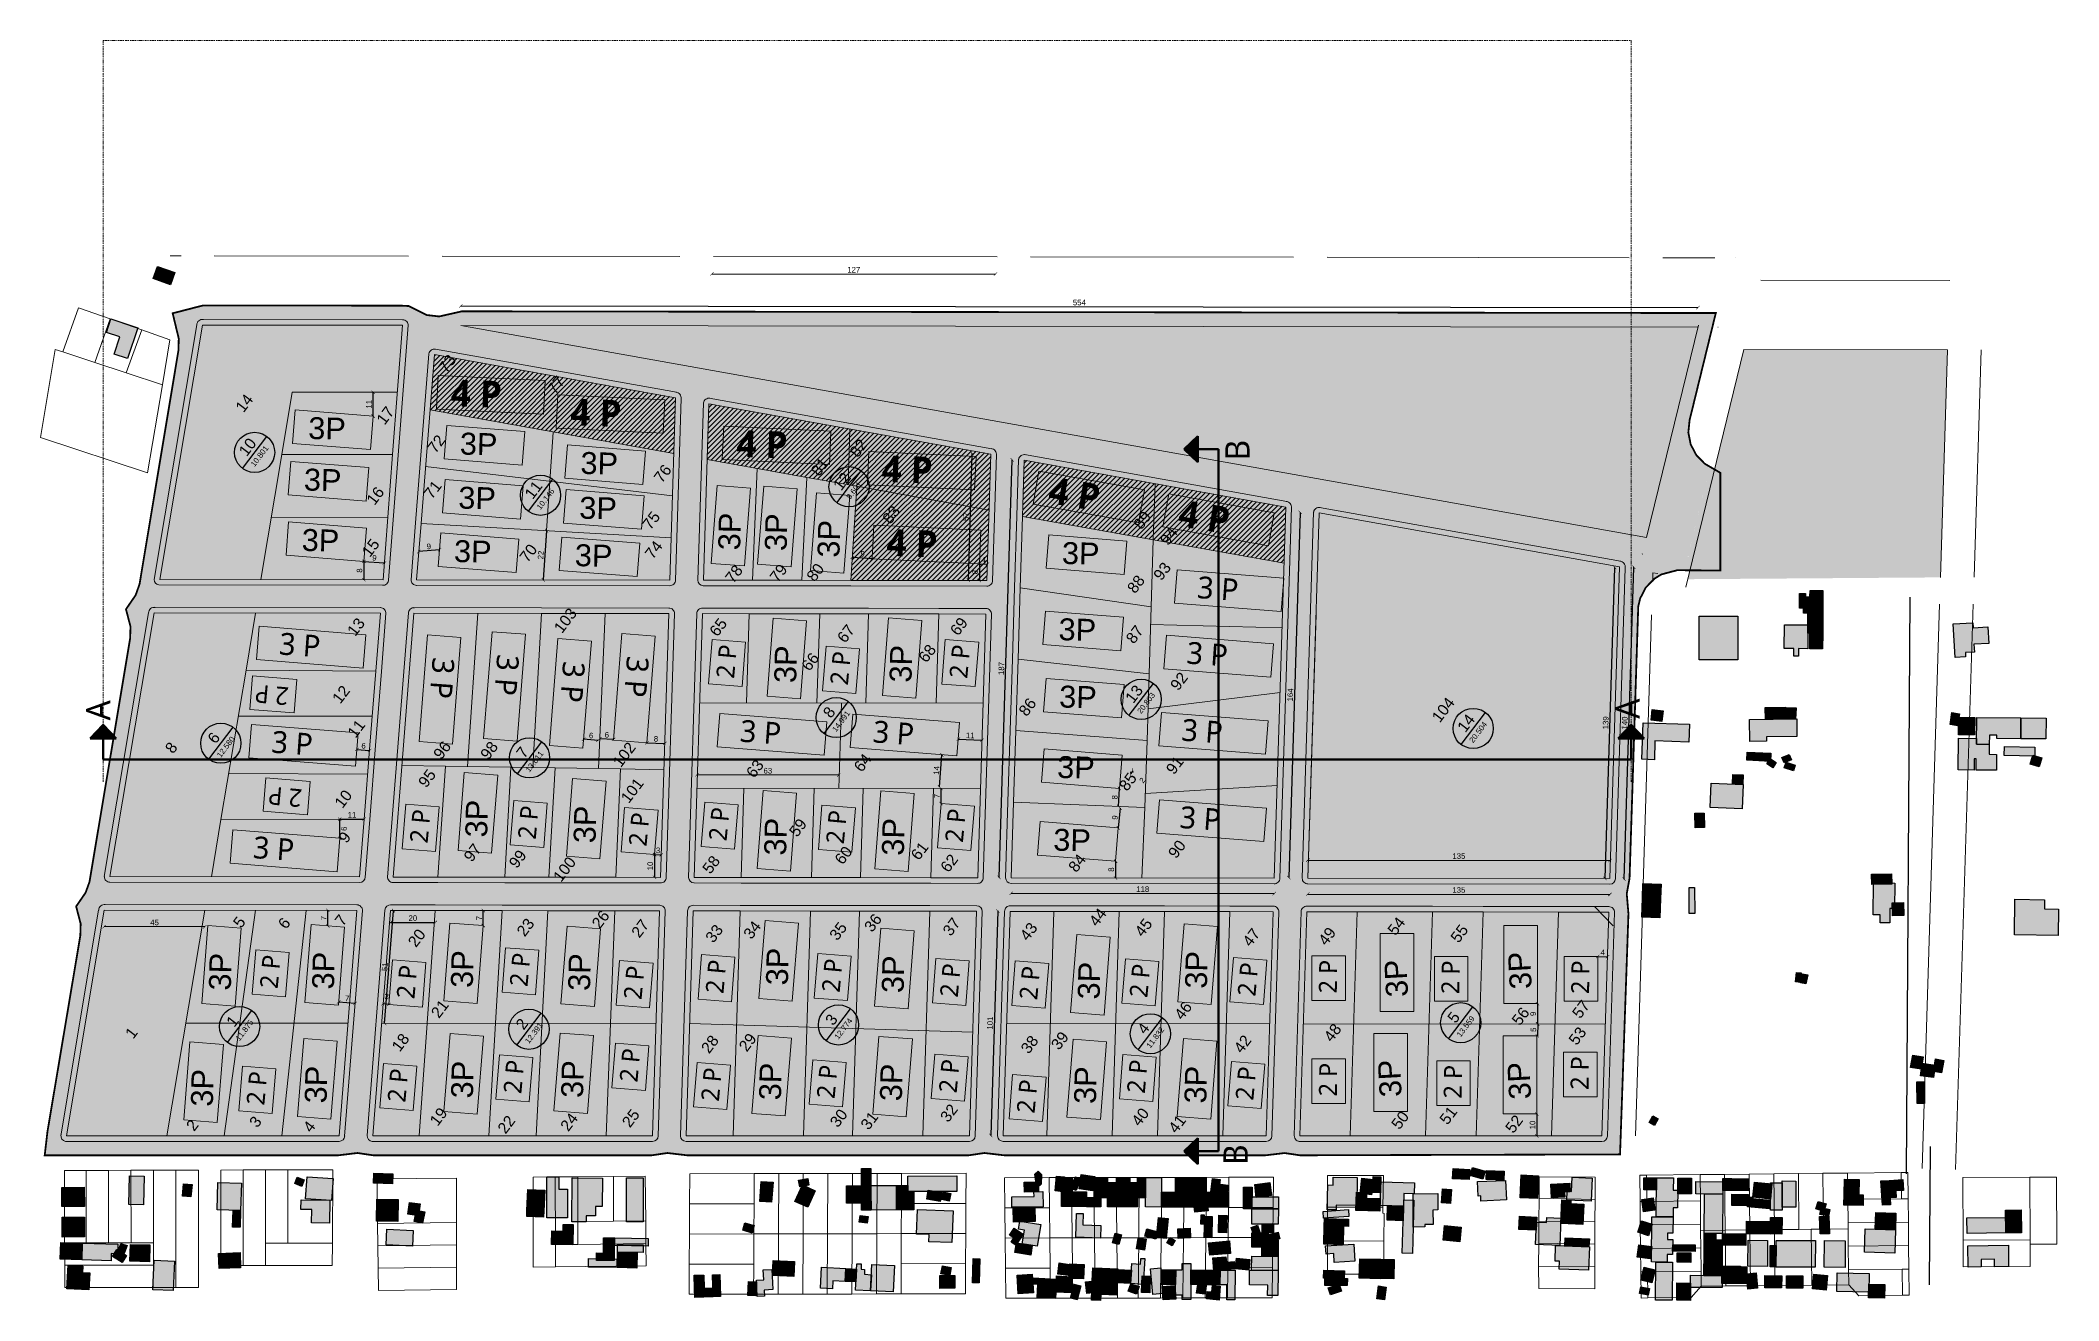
# Model space of a CAD drawing. Header units: millimetres. Extents: x -71 to 10084, y -63 to 6230.
# Drawn here: x 9054 to 9958, y 2728 to 3292 of the extents above; entities that cross this region are included whole.
import ezdxf
from ezdxf.enums import TextEntityAlignment as Align

# ---------------------------------------------------------------- set-up
doc = ezdxf.new("R2010")
doc.units = ezdxf.units.MM
doc.linetypes.add('ACAD_ISO02W100', pattern=[15, 12, -3])
doc.linetypes.add('TRAZO_Y_PUNTO', pattern=[1, 0.5, -0.25, 0, -0.25])
for name, color, linetype, lineweight, true_color in [('00.PROPUESTAS EDIFICACION', 251, 'Continuous', 5, 0x575757), ('000.TEJIDO', 214, 'Continuous', 5, 0xac029b), ('0000OCHAVA', 251, 'ACAD_ISO02W100', 5, 0x5e5e5e), ('0000PARCELAS', 252, 'Continuous', 5, 0x969696), ('0000VEREDAS', 252, 'Continuous', 5, 0xa58d95), ('000CUADRAS', 251, 'Continuous', 5, 0x575757), ('00CALLES PROPUESTAS SECUNDARIAS', 18, 'Continuous', 30, 0x000000), ('01. Manzanas Esc. Urbana', 254, 'Continuous', 5, 0xcccccc), ('01. Parcelas Esc. Urbana', 8, 'Continuous', 5, 0x808080), ('COTAS', 154, 'Continuous', 5, 0x004f9e), ('SIMB CORTE', 18, 'Continuous', 50, 0x000000)]:
    doc.layers.add(name, color=color, linetype=linetype, lineweight=lineweight, true_color=true_color)
for name, color, linetype, lineweight in [('5 Claves calificaciones', 22, 'Continuous', 25), ('6 Cotas parcelación', 75, 'Continuous', 18), ('MEDIANERA', 30, 'TRAZO_Y_PUNTO', 20)]:
    doc.layers.add(name, color=color, linetype=linetype, lineweight=lineweight)
for name, color, linetype in [('Edificaciones Pilar', 50, 'Continuous'), ('LT-AMBITO', 1, 'Continuous'), ('LT-SIST CALZADAS', 8, 'Continuous'), ('LT-SIST EQUIPAMIENTO', 5, 'Continuous'), ('LT-SIST EV PUBLICO', 3, 'Continuous'), ('LT-SIST VEREDAS', 9, 'Continuous'), ('LT-ZONA R1', 2, 'Continuous'), ('LT-ZONA R2', 30, 'Continuous'), ('LT-ZONA R3', 1, 'Continuous')]:
    doc.layers.add(name, color=color, linetype=linetype)
doc.styles.add('Arial', font='arial.ttf')
doc.styles.add('ES_TEXTO PARA BLOQUES', font='arial.ttf')
doc.styles.add('LOCALES', font='@Yu Gothic.ttf', dxfattribs={"height": 2})
doc.dimstyles.new('1000', dxfattribs={"dimtxt": 2.5, "dimasz": 1.5, "dimexe": 1.25, "dimexo": 0.625, "dimtad": 1, "dimdec": 0, "dimtxsty": 'Arial', "dimblk": 'ARCHTICK', "dimcen": 2.5, "dimse1": 1, "dimse2": 1, "dimazin": 3, "dimtfac": 1, "dimtdec": 0, "dimtmove": 2, "dimatfit": 3})

msp = doc.modelspace()

# ---------------------------------------------------------------- texts
at = {"layer": '5 Claves calificaciones', "style": 'Arial'}
for s, p in [('73', (9238.38, 3146.14)), ('77', (9287.09, 3136.53)), ('14', (9147.57, 3128.42)), ('17', (9210.71, 3122.88)), ('10', (9149, 3108.77)), ('72', (9233.53, 3110.18)), ('82', (9422.46, 3108.31)), ('76', (9334.82, 3096.87)), ('81', (9405.14, 3099.88)), ('12', (9415.09, 3093.39)), ('16', (9206.22, 3086.93)), ('71', (9231.93, 3089.68)), ('11', (9276.99, 3089.56)), ('75', (9329.72, 3075.89)), ('83', (9437.12, 3078.47)), ('89', (9549.51, 3076.01)), ('94', (9561.37, 3068.88)), ('15', (9204.12, 3063.64)), ('70', (9274.71, 3061.26)), ('74', (9330.82, 3062.75)), ('78', (9366.73, 3051.92)), ('79', (9386.66, 3052.3)), ('80', (9403.15, 3052.62)), ('93', (9558.4, 3053.14)), ('88', (9546.67, 3047.37)), ('103', (9291.29, 3031.07)), ('13', (9197.58, 3028.21)), ('65', (9359.69, 3028.08)), ('67', (9416.87, 3025.19)), ('69', (9467.41, 3028.44)), ('87', (9546.1, 3024.83)), ('66', (9400.86, 3012.59)), ('68', (9453.23, 3016.36)), ('92', (9565.94, 3003.87)), ('12', (9190.87, 2997.95)), ('13', (9545.85, 2998.17)), ('8', (9409.33, 2990.01)), ('86', (9498.1, 2992.33)), ('104', (9684.2, 2991.08)), ('14', (9694.46, 2985.12)), ('6', (9133.89, 2978.51)), ('11', (9197.69, 2982.61)), ('8', (9114.85, 2974.11)), ('96', (9236.11, 2973.03)), ('98', (9257.15, 2972.9)), ('7', (9272.07, 2971.98)), ('102', (9317.62, 2971.03)), ('64', (9424.31, 2967.37)), ('95', (9229.36, 2960.37)), ('63', (9376.12, 2964.72)), ('85', (9543.05, 2958.86)), ('91', (9564.06, 2966.29)), ('10', (9191.87, 2951.18)), ('101', (9321.17, 2954.95)), ('9', (9192.48, 2933.98)), ('59', (9395.36, 2938.31)), ('97', (9249.72, 2927.1)), ('99', (9269.9, 2924.26)), ('58', (9356.53, 2921.74)), ('60', (9415.75, 2925.94)), ('61', (9449.82, 2927.88)), ('62', (9463.08, 2922.42)), ('84', (9520.34, 2922.46)), ('90', (9565, 2928.69)), ('100', (9290.88, 2919.66)), ('5', (9145.31, 2895.97)), ('7', (9190.86, 2896.87)), ('26', (9307.03, 2897.23)), ('36', (9428.95, 2895.7)), ('44', (9529.57, 2898.2)), ('6', (9165.42, 2895.51)), ('20', (9224.75, 2888.89)), ('23', (9273.43, 2893.69)), ('27', (9324.75, 2893.15)), ('33', (9357.88, 2890.9)), ('34', (9374.89, 2892.49)), ('35', (9413.37, 2891.93)), ('37', (9464.13, 2893.93)), ('43', (9498.61, 2891.79)), ('45', (9550.05, 2893.59)), ('47', (9598.3, 2889.16)), ('49', (9632.21, 2889.66)), ('54', (9663.25, 2894.22)), ('55', (9691.42, 2890.87)), ('1', (9142.28, 2851.63)), ('21', (9235.07, 2857.17)), ('3', (9410.35, 2852.33)), ('46', (9567.78, 2856.37)), ('5', (9688.87, 2853.33)), ('56', (9718.83, 2853.83)), ('57', (9745.85, 2856.98)), ('1', (9097.03, 2846.37)), ('18', (9217.47, 2842.1)), ('2', (9271.81, 2850.39)), ('28', (9355.96, 2841.33)), ('29', (9372.85, 2842.15)), ('38', (9499.04, 2841.21)), ('39', (9512.59, 2842.9)), ('4', (9549.97, 2848.39)), ('42', (9594.39, 2841.41)), ('48', (9634.68, 2846.48)), ('53', (9744.28, 2845.04)), ('3', (9152.54, 2806.58)), ('19', (9234.48, 2808.87)), ('22', (9264.87, 2805.37)), ('24', (9292.95, 2806.47)), ('25', (9320.55, 2808.16)), ('30', (9413.61, 2808.23)), ('31', (9427.35, 2807.08)), ('32', (9462.96, 2810.51)), ('40', (9548.59, 2808.75)), ('41', (9565.1, 2805.59)), ('50', (9664.92, 2807.29)), ('51', (9686.49, 2809.44)), ('52', (9715.92, 2805.59)), ('2', (9124.29, 2805.02)), ('4', (9176.63, 2804.39))]:
    msp.add_text(s, height=5, rotation=52.75591, dxfattribs=at).set_placement(p, align=Align.CENTER)
for s, p in [('10.801', (9151.39, 3106.95)), ('10.146', (9279.38, 3087.74)), ('8.601', (9417.48, 3091.58)), ('20.803', (9548.24, 2996.35)), ('14.991', (9411.71, 2988.19)), ('20.504', (9696.85, 2983.3)), ('12.580', (9136.28, 2976.69)), ('13.811', (9274.45, 2970.16)), ('13.559', (9691.26, 2851.51)), ('11.875', (9144.67, 2849.81)), ('12.391', (9274.2, 2848.58)), ('12.774', (9412.74, 2850.52)), ('11.832', (9552.36, 2846.57))]:
    msp.add_text(s, height=2.5, rotation=52.75207, dxfattribs=at).set_placement(p, align=Align.TOP_CENTER)
at = {"layer": 'SIMB CORTE', "style": 'LOCALES'}
for s, p in [('B', (9595.54, 3104.25)), ('A', (9085.61, 2987.81)), ('A', (9770.17, 2988.57)), ('B', (9594.73, 2788.72))]:
    msp.add_text(s, height=10.88, rotation=90, dxfattribs=at).set_placement(p)

# ---------------------------------------------------------------- blocks, each defined once
blk = doc.blocks.new('_ArchTick')
at = {"color": 0, "linetype": 'ByBlock', "const_width": 0.15}
blk.add_lwpolyline([(-0.5, -0.5), (0.5, 0.5)], dxfattribs=at)
blk = doc.blocks.new('*D228')
at = {"layer": 'COTAS', "color": 0, "linetype": 'Continuous', "lineweight": -2, "transparency": 16777216}
blk.add_line((9354.94, 3187.88), (9481.83, 3187.71), dxfattribs=at)
at = {"layer": 'COTAS', "color": 0, "linetype": 'Continuous', "lineweight": -2, "transparency": 16777216, "xscale": 1.5, "yscale": 1.5, "zscale": 1.5}
for p, rotation in [((9354.94, 3187.88), 179.9220765360281), ((9481.83, 3187.71), -0.07792346397190231)]:
    blk.add_blockref('_ArchTick', p, dxfattribs=dict(at, rotation=rotation))
at = {"layer": 'COTAS', "color": 0, "linetype": 'Continuous', "transparency": 16777216, "insert": (9418.39, 3189.67), "char_height": 2.5, "attachment_point": 5, "rotation": 359.92208, "style": 'Arial'}
blk.add_mtext('127', dxfattribs=at)
blk = doc.blocks.new('*D229')
at = {"layer": 'COTAS', "color": 0, "linetype": 'Continuous', "lineweight": -2, "transparency": 16777216}
blk.add_line((9242.48, 3173.46), (9796.25, 3172.7), dxfattribs=at)
at = {"layer": 'COTAS', "color": 0, "linetype": 'Continuous', "lineweight": -2, "transparency": 16777216, "xscale": 1.5, "yscale": 1.5, "zscale": 1.5}
for p, rotation in [((9242.48, 3173.46), 179.9220765378422), ((9796.25, 3172.7), -0.07792346215771391)]:
    blk.add_blockref('_ArchTick', p, dxfattribs=dict(at, rotation=rotation))
at = {"layer": 'COTAS', "color": 0, "linetype": 'Continuous', "transparency": 16777216, "insert": (9519.37, 3174.98), "char_height": 2.5, "attachment_point": 5, "rotation": 359.92208, "style": 'Arial'}
blk.add_mtext('554', dxfattribs=at)
blk = doc.blocks.new('*D230')
at = {"layer": 'COTAS', "color": 0, "linetype": 'Continuous', "lineweight": -2, "transparency": 16777216}
blk.add_line((9469.68, 3050.72), (9471.44, 3107.29), dxfattribs=at)
at = {"layer": 'COTAS', "color": 0, "linetype": 'Continuous', "lineweight": -2, "transparency": 16777216, "xscale": 1.5, "yscale": 1.5, "zscale": 1.5}
for p, rotation in [((9471.44, 3107.29), 88.21826318448649), ((9469.68, 3050.72), -91.78173681551361)]:
    blk.add_blockref('_ArchTick', p, dxfattribs=dict(at, rotation=rotation))
at = {"layer": 'COTAS', "color": 0, "linetype": 'Continuous', "transparency": 16777216, "insert": (9468.66, 3079.07), "char_height": 2.5, "attachment_point": 5, "rotation": 88.21826, "style": 'Arial'}
blk.add_mtext('57', dxfattribs=at)
blk = doc.blocks.new('*D231')
at = {"layer": 'COTAS', "color": 0, "linetype": 'Continuous', "lineweight": -2, "transparency": 16777216}
blk.add_line((9483.46, 2917.48), (9489.28, 3104.53), dxfattribs=at)
at = {"layer": 'COTAS', "color": 0, "linetype": 'Continuous', "lineweight": -2, "transparency": 16777216, "xscale": 1.5, "yscale": 1.5, "zscale": 1.5}
for p, rotation in [((9489.28, 3104.53), 88.21826318336588), ((9483.46, 2917.48), -91.78173681663412)]:
    blk.add_blockref('_ArchTick', p, dxfattribs=dict(at, rotation=rotation))
at = {"layer": 'COTAS', "color": 0, "linetype": 'Continuous', "transparency": 16777216, "insert": (9484.47, 3011.06), "char_height": 2.5, "attachment_point": 5, "rotation": 88.21826, "style": 'Arial'}
blk.add_mtext('187', dxfattribs=at)
blk = doc.blocks.new('*D232')
at = {"layer": 'COTAS', "color": 0, "linetype": 'Continuous', "lineweight": -2, "transparency": 16777216}
blk.add_line((9488.85, 2910.41), (9606.61, 2910.25), dxfattribs=at)
at = {"layer": 'COTAS', "color": 0, "linetype": 'Continuous', "lineweight": -2, "transparency": 16777216, "xscale": 1.5, "yscale": 1.5, "zscale": 1.5}
for p, rotation in [((9488.85, 2910.41), 179.9220765353757), ((9606.61, 2910.25), -0.07792346462429767)]:
    blk.add_blockref('_ArchTick', p, dxfattribs=dict(at, rotation=rotation))
at = {"layer": 'COTAS', "color": 0, "linetype": 'Continuous', "transparency": 16777216, "insert": (9547.73, 2912.23), "char_height": 2.5, "attachment_point": 5, "rotation": 359.92208, "style": 'Arial'}
blk.add_mtext('118', dxfattribs=at)
blk = doc.blocks.new('*D224')
at = {"layer": 'COTAS', "color": 0, "linetype": 'Continuous', "lineweight": -2, "transparency": 16777216}
blk.add_line((9482.84, 2902.49), (9479.72, 2801.93), dxfattribs=at)
at = {"layer": 'COTAS', "color": 0, "linetype": 'Continuous', "lineweight": -2, "transparency": 16777216, "xscale": 1.5, "yscale": 1.5, "zscale": 1.5}
for p, rotation in [((9482.84, 2902.49), 88.21826318351017), ((9479.72, 2801.93), -91.78173681648981)]:
    blk.add_blockref('_ArchTick', p, dxfattribs=dict(at, rotation=rotation))
at = {"layer": 'COTAS', "color": 0, "linetype": 'Continuous', "transparency": 16777216, "insert": (9479.38, 2852.27), "char_height": 2.5, "attachment_point": 5, "rotation": 88.21826, "style": 'Arial'}
blk.add_mtext('101', dxfattribs=at)
blk = doc.blocks.new('*D225')
at = {"layer": 'COTAS', "color": 0, "linetype": 'Continuous', "lineweight": -2, "transparency": 16777216}
blk.add_line((9618.22, 3080.99), (9613.14, 2917.4), dxfattribs=at)
at = {"layer": 'COTAS', "color": 0, "linetype": 'Continuous', "lineweight": -2, "transparency": 16777216, "xscale": 1.5, "yscale": 1.5, "zscale": 1.5}
for p, rotation in [((9618.22, 3080.99), 88.21826318343248), ((9613.14, 2917.4), -91.78173681656762)]:
    blk.add_blockref('_ArchTick', p, dxfattribs=dict(at, rotation=rotation))
at = {"layer": 'COTAS', "color": 0, "linetype": 'Continuous', "transparency": 16777216, "insert": (9613.78, 2999.25), "char_height": 2.5, "attachment_point": 5, "rotation": 88.21826, "style": 'Arial'}
blk.add_mtext('164', dxfattribs=at)
blk = doc.blocks.new('*D226')
at = {"layer": 'COTAS', "color": 0, "linetype": 'Continuous', "lineweight": -2, "transparency": 16777216}
blk.add_line((9763.2, 2916.75), (9767.55, 3056.45), dxfattribs=at)
at = {"layer": 'COTAS', "color": 0, "linetype": 'Continuous', "lineweight": -2, "transparency": 16777216, "xscale": 1.5, "yscale": 1.5, "zscale": 1.5}
for p, rotation in [((9767.55, 3056.45), 88.21826318322985), ((9763.2, 2916.75), -91.7817368167702)]:
    blk.add_blockref('_ArchTick', p, dxfattribs=dict(at, rotation=rotation))
at = {"layer": 'COTAS', "color": 0, "linetype": 'Continuous', "transparency": 16777216, "insert": (9763.47, 2986.66), "char_height": 2.5, "attachment_point": 5, "rotation": 88.21826, "style": 'Arial'}
blk.add_mtext('140', dxfattribs=at)
blk = doc.blocks.new('*D227')
at = {"layer": 'COTAS', "color": 0, "linetype": 'Continuous', "lineweight": -2, "transparency": 16777216}
blk.add_line((9621.61, 2910.05), (9756.82, 2909.87), dxfattribs=at)
at = {"layer": 'COTAS', "color": 0, "linetype": 'Continuous', "lineweight": -2, "transparency": 16777216, "xscale": 1.5, "yscale": 1.5, "zscale": 1.5}
for p, rotation in [((9621.61, 2910.05), 179.9220765358526), ((9756.82, 2909.87), -0.07792346414736714)]:
    blk.add_blockref('_ArchTick', p, dxfattribs=dict(at, rotation=rotation))
at = {"layer": 'COTAS', "color": 0, "linetype": 'Continuous', "transparency": 16777216, "insert": (9689.22, 2911.86), "char_height": 2.5, "attachment_point": 5, "rotation": 359.92208, "style": 'Arial'}
blk.add_mtext('135', dxfattribs=at)
blk = doc.blocks.new('10X50')
at = {"layer": '000.TEJIDO', "linetype": 'Continuous', "transparency": 33554687}
h = blk.add_hatch(color=256, dxfattribs=at)
h.dxf.hatch_style = 1
h.paths.add_polyline_path([(42.06, 27.04), (33.95, 39.65), (-6.43, 13.7), (1.68, 1.08)])
at = {"layer": '000.TEJIDO', "linetype": 'Continuous'}
blk.add_lwpolyline([(-6.43, 13.7), (1.68, 1.08), (42.06, 27.04), (33.95, 39.65)], close=True, dxfattribs=at)
at = {"linetype": 'Continuous', "insert": (2.82, 17.18), "char_height": 9.8139, "width": 88.9442, "attachment_point": 1, "rotation": 33.13524, "style": 'LOCALES'}
blk.add_mtext('{\\C256;\\c0;3 P}', dxfattribs=at)
blk = doc.blocks.new('10 X 30')
at = {"linetype": 'Continuous', "true_color": 0x2776bb, "transparency": 33554480}
h = blk.add_hatch(color=152, dxfattribs=at)
h.dxf.hatch_style = 1
h.paths.add_polyline_path([(29.44, 18.93), (21.33, 31.54), (-8.11, 12.62), (0, 0)])
at = {"layer": '000.TEJIDO', "linetype": 'Continuous'}
blk.add_lwpolyline([(0, 0), (-8.11, 12.62), (21.33, 31.54), (29.44, 18.93), (0, 0)], dxfattribs=at)
at = {"layer": '00CALLES PROPUESTAS SECUNDARIAS', "linetype": 'Continuous', "insert": (-1.43, 13.73), "char_height": 9.833, "attachment_point": 1, "rotation": 35.93411, "style": 'ES_TEXTO PARA BLOQUES'}
blk.add_mtext_dynamic_manual_height_columns('{\\C256;\\c0;3P}', width=62.6108, gutter_width=49.17, heights=[0], dxfattribs=at)
blk = doc.blocks.new('20X15')
at = {"layer": '000.TEJIDO', "linetype": 'Continuous', "true_color": 0xf8991e, "transparency": 33554687}
h = blk.add_hatch(color=30, dxfattribs=at)
h.dxf.hatch_style = 1
h.paths.add_polyline_path([(0, 0), (16.82, 10.81), (8.71, 23.43), (-8.11, 12.62)])
at = {"layer": '000.TEJIDO', "linetype": 'Continuous'}
blk.add_lwpolyline([(0, 0), (16.82, 10.81), (8.71, 23.43), (-8.11, 12.62)], close=True, dxfattribs=at)
at = {"linetype": 'Continuous', "insert": (-3.73, 11.75), "char_height": 8.0429, "width": 43.0575, "attachment_point": 1, "rotation": 31.99087, "style": 'LOCALES'}
blk.add_mtext('{\\C256;\\c0;2 P}', dxfattribs=at)
blk = doc.blocks.new('1234567')
at = {"layer": '000.TEJIDO', "linetype": 'Continuous', "true_color": 0xc8c92d, "transparency": 33554687}
h = blk.add_hatch(color=52, dxfattribs=at)
h.dxf.hatch_style = 1
h.paths.add_polyline_path([(-14.9, 48.03), (-27.25, 39.51), (0, 0), (12.35, 8.52)])
at = {"layer": '000.TEJIDO', "linetype": 'Continuous'}
blk.add_lwpolyline([(12.35, 8.52), (0, 0), (-27.25, 39.51), (-14.9, 48.03), (12.35, 8.52)], dxfattribs=at)
at = {"linetype": 'Continuous', "insert": (-12.64, 42.25), "char_height": 11.9681, "width": 50.511, "attachment_point": 1, "rotation": 305.29598, "style": 'LOCALES'}
blk.add_mtext('{\\f@Yu Gothic|b1|i0|c128|p34;\\C256;\\c0;4 P}', dxfattribs=at)
blk = doc.blocks.new('*D233')
at = {"layer": '6 Cotas parcelación', "color": 0, "linetype": 'Continuous', "lineweight": -2, "transparency": 16777216}
blk.add_line((9187.8, 2861.74), (9195.21, 2861.16), dxfattribs=at)
at = {"layer": '6 Cotas parcelación', "color": 0, "linetype": 'Continuous', "lineweight": -2, "transparency": 16777216, "xscale": 1.5, "yscale": 1.5, "zscale": 1.5}
for p, rotation in [((9187.8, 2861.74), 175.485506330699), ((9195.21, 2861.16), -4.514493669300984)]:
    blk.add_blockref('_ArchTick', p, dxfattribs=dict(at, rotation=rotation))
at = {"layer": '6 Cotas parcelación', "color": 0, "linetype": 'Continuous', "transparency": 16777216, "insert": (9191.65, 2863.32), "char_height": 2.5, "attachment_point": 5, "rotation": 355.48551, "style": 'Arial'}
blk.add_mtext('7', dxfattribs=at)
blk = doc.blocks.new('*D234')
at = {"layer": '6 Cotas parcelación', "color": 0, "linetype": 'Continuous', "lineweight": -2, "transparency": 16777216}
blk.add_line((9182.97, 2895.79), (9182.98, 2902.73), dxfattribs=at)
at = {"layer": '6 Cotas parcelación', "color": 0, "linetype": 'Continuous', "lineweight": -2, "transparency": 16777216, "xscale": 1.5, "yscale": 1.5, "zscale": 1.5}
for p, rotation in [((9182.98, 2902.73), 89.92207653065456), ((9182.97, 2895.79), -90.07792346934541)]:
    blk.add_blockref('_ArchTick', p, dxfattribs=dict(at, rotation=rotation))
at = {"layer": '6 Cotas parcelación', "color": 0, "linetype": 'Continuous', "transparency": 16777216, "insert": (9181.1, 2899.26), "char_height": 2.5, "attachment_point": 5, "rotation": 89.92208, "style": 'Arial'}
blk.add_mtext('7', dxfattribs=at)
blk = doc.blocks.new('*D235')
at = {"layer": '6 Cotas parcelación', "color": 0, "linetype": 'Continuous', "lineweight": -2, "transparency": 16777216}
blk.add_line((9127.9, 2895.39), (9082.92, 2895.45), dxfattribs=at)
at = {"layer": '6 Cotas parcelación', "color": 0, "linetype": 'Continuous', "lineweight": -2, "transparency": 16777216, "xscale": 1.5, "yscale": 1.5, "zscale": 1.5}
for p, rotation in [((9082.92, 2895.45), 179.9220765363162), ((9127.9, 2895.39), -0.07792346368382037)]:
    blk.add_blockref('_ArchTick', p, dxfattribs=dict(at, rotation=rotation))
at = {"layer": '6 Cotas parcelación', "color": 0, "linetype": 'Continuous', "transparency": 16777216, "insert": (9105.41, 2897.32), "char_height": 2.5, "attachment_point": 5, "rotation": 359.92208, "style": 'Arial'}
blk.add_mtext('45', dxfattribs=at)
blk = doc.blocks.new('*D236')
at = {"layer": '6 Cotas parcelación', "color": 0, "linetype": 'Continuous', "lineweight": -2, "transparency": 16777216}
blk.add_line((9211.02, 2897.36), (9231.02, 2897.33), dxfattribs=at)
at = {"layer": '6 Cotas parcelación', "color": 0, "linetype": 'Continuous', "lineweight": -2, "transparency": 16777216, "xscale": 1.5, "yscale": 1.5, "zscale": 1.5}
for p, rotation in [((9211.02, 2897.36), 179.9220765355342), ((9231.02, 2897.33), -0.07792346446572794)]:
    blk.add_blockref('_ArchTick', p, dxfattribs=dict(at, rotation=rotation))
at = {"layer": '6 Cotas parcelación', "color": 0, "linetype": 'Continuous', "transparency": 16777216, "insert": (9221.02, 2899.25), "char_height": 2.5, "attachment_point": 5, "rotation": 359.92208, "style": 'Arial'}
blk.add_mtext('20', dxfattribs=at)
blk = doc.blocks.new('*D237')
at = {"layer": '6 Cotas parcelación', "color": 0, "linetype": 'Continuous', "lineweight": -2, "transparency": 16777216}
blk.add_line((9208.41, 2852.12), (9212.39, 2902.58), dxfattribs=at)
at = {"layer": '6 Cotas parcelación', "color": 0, "linetype": 'Continuous', "lineweight": -2, "transparency": 16777216, "xscale": 1.5, "yscale": 1.5, "zscale": 1.5}
for p, rotation in [((9212.39, 2902.58), 85.48550633323983), ((9208.41, 2852.12), -94.5144936667602)]:
    blk.add_blockref('_ArchTick', p, dxfattribs=dict(at, rotation=rotation))
at = {"layer": '6 Cotas parcelación', "color": 0, "linetype": 'Continuous', "transparency": 16777216, "insert": (9208.51, 2877.5), "char_height": 2.5, "attachment_point": 5, "rotation": 85.48551, "style": 'Arial'}
blk.add_mtext('51', dxfattribs=at)
blk = doc.blocks.new('*D238')
at = {"layer": '6 Cotas parcelación', "color": 0, "linetype": 'Continuous', "lineweight": -2, "transparency": 16777216}
blk.add_line((9252.56, 2895.91), (9252.57, 2902.63), dxfattribs=at)
at = {"layer": '6 Cotas parcelación', "color": 0, "linetype": 'Continuous', "lineweight": -2, "transparency": 16777216, "xscale": 1.5, "yscale": 1.5, "zscale": 1.5}
for p, rotation in [((9252.57, 2902.63), 89.92207653420786), ((9252.56, 2895.91), -90.0779234657922)]:
    blk.add_blockref('_ArchTick', p, dxfattribs=dict(at, rotation=rotation))
at = {"layer": '6 Cotas parcelación', "color": 0, "linetype": 'Continuous', "transparency": 16777216, "insert": (9250.69, 2899.28), "char_height": 2.5, "attachment_point": 5, "rotation": 89.92208, "style": 'Arial'}
blk.add_mtext('7', dxfattribs=at)
blk = doc.blocks.new('*D239')
at = {"layer": '6 Cotas parcelación', "color": 0, "linetype": 'Continuous', "lineweight": -2, "transparency": 16777216}
blk.add_line((9210.34, 2860.64), (9207.72, 2860.85), dxfattribs=at)
at = {"layer": '6 Cotas parcelación', "color": 0, "linetype": 'Continuous', "lineweight": -2, "transparency": 16777216, "xscale": 1.5, "yscale": 1.5, "zscale": 1.5}
for p, rotation in [((9207.72, 2860.85), 175.4855063471755), ((9210.34, 2860.64), -4.514493652824388)]:
    blk.add_blockref('_ArchTick', p, dxfattribs=dict(at, rotation=rotation))
at = {"layer": '6 Cotas parcelación', "color": 0, "linetype": 'Continuous', "transparency": 16777216, "insert": (9209.3, 2864.2), "char_height": 2.5, "attachment_point": 5, "rotation": 355.48551, "style": 'Arial'}
blk.add_mtext('3', dxfattribs=at)
blk = doc.blocks.new('*D240')
at = {"layer": '6 Cotas parcelación', "color": 0, "linetype": 'Continuous', "lineweight": -2, "transparency": 16777216}
blk.add_line((9457.44, 2950.61), (9457.45, 2957.34), dxfattribs=at)
at = {"layer": '6 Cotas parcelación', "color": 0, "linetype": 'Continuous', "lineweight": -2, "transparency": 16777216, "xscale": 1.5, "yscale": 1.5, "zscale": 1.5}
for p, rotation in [((9457.45, 2957.34), 89.92207653307358), ((9457.44, 2950.61), -90.0779234669264)]:
    blk.add_blockref('_ArchTick', p, dxfattribs=dict(at, rotation=rotation))
at = {"layer": '6 Cotas parcelación', "color": 0, "linetype": 'Continuous', "transparency": 16777216, "insert": (9455.57, 2953.98), "char_height": 2.5, "attachment_point": 5, "rotation": 89.92208, "style": 'Arial'}
blk.add_mtext('7', dxfattribs=at)
blk = doc.blocks.new('*D241')
at = {"layer": '6 Cotas parcelación', "color": 0, "linetype": 'Continuous', "lineweight": -2, "transparency": 16777216}
blk.add_line((9456.7, 2958.09), (9457.83, 2972.44), dxfattribs=at)
at = {"layer": '6 Cotas parcelación', "color": 0, "linetype": 'Continuous', "lineweight": -2, "transparency": 16777216, "xscale": 1.5, "yscale": 1.5, "zscale": 1.5}
for p, rotation in [((9457.83, 2972.44), 85.48550632810105), ((9456.7, 2958.09), -94.5144936718989)]:
    blk.add_blockref('_ArchTick', p, dxfattribs=dict(at, rotation=rotation))
at = {"layer": '6 Cotas parcelación', "color": 0, "linetype": 'Continuous', "transparency": 16777216, "insert": (9455.39, 2965.41), "char_height": 2.5, "attachment_point": 5, "rotation": 85.48551, "style": 'Arial'}
blk.add_mtext('14', dxfattribs=at)
blk = doc.blocks.new('*D242')
at = {"layer": '6 Cotas parcelación', "color": 0, "linetype": 'Continuous', "lineweight": -2, "transparency": 16777216}
blk.add_line((9465.18, 2979.38), (9475.77, 2979.05), dxfattribs=at)
at = {"layer": '6 Cotas parcelación', "color": 0, "linetype": 'Continuous', "lineweight": -2, "transparency": 16777216, "xscale": 1.5, "yscale": 1.5, "zscale": 1.5}
for p, rotation in [((9465.18, 2979.38), 178.21826317730842), ((9475.77, 2979.05), -1.781736822691535)]:
    blk.add_blockref('_ArchTick', p, dxfattribs=dict(at, rotation=rotation))
at = {"layer": '6 Cotas parcelación', "color": 0, "linetype": 'Continuous', "transparency": 16777216, "insert": (9470.53, 2981.1), "char_height": 2.5, "attachment_point": 5, "rotation": 358.21826, "style": 'Arial'}
blk.add_mtext('11', dxfattribs=at)
blk = doc.blocks.new('*D243')
at = {"layer": '6 Cotas parcelación', "color": 0, "linetype": 'Continuous', "lineweight": -2, "transparency": 16777216}
blk.add_line((9196, 2974.8), (9201.64, 2974.35), dxfattribs=at)
at = {"layer": '6 Cotas parcelación', "color": 0, "linetype": 'Continuous', "lineweight": -2, "transparency": 16777216, "xscale": 1.5, "yscale": 1.5, "zscale": 1.5}
for p, rotation in [((9196, 2974.8), 175.4855063286643), ((9201.64, 2974.35), -4.514493671335675)]:
    blk.add_blockref('_ArchTick', p, dxfattribs=dict(at, rotation=rotation))
at = {"layer": '6 Cotas parcelación', "color": 0, "linetype": 'Continuous', "transparency": 16777216, "insert": (9198.97, 2976.47), "char_height": 2.5, "attachment_point": 5, "rotation": 355.48551, "style": 'Arial'}
blk.add_mtext('6', dxfattribs=at)
blk = doc.blocks.new('*D244')
at = {"layer": '6 Cotas parcelación', "color": 0, "linetype": 'Continuous', "lineweight": -2, "transparency": 16777216}
blk.add_line((9188.32, 2935.03), (9188.29, 2943.6), dxfattribs=at)
at = {"layer": '6 Cotas parcelación', "color": 0, "linetype": 'Continuous', "lineweight": -2, "transparency": 16777216, "xscale": 1.5, "yscale": 1.5, "zscale": 1.5}
for p, rotation in [((9188.29, 2943.6), 90.16694120075726), ((9188.32, 2935.03), -89.8330587992427)]:
    blk.add_blockref('_ArchTick', p, dxfattribs=dict(at, rotation=rotation))
at = {"layer": '6 Cotas parcelación', "color": 0, "linetype": 'Continuous', "transparency": 16777216, "insert": (9190.21, 2939.32), "char_height": 2.5, "attachment_point": 5, "rotation": 270.16694, "style": 'Arial'}
blk.add_mtext('9', dxfattribs=at)
blk = doc.blocks.new('*D245')
at = {"layer": '6 Cotas parcelación', "color": 0, "linetype": 'Continuous', "lineweight": -2, "transparency": 16777216}
blk.add_line((9188.29, 2943.6), (9199.21, 2943.63), dxfattribs=at)
at = {"layer": '6 Cotas parcelación', "color": 0, "linetype": 'Continuous', "lineweight": -2, "transparency": 16777216, "xscale": 1.5, "yscale": 1.5, "zscale": 1.5}
for p, rotation in [((9188.29, 2943.6), -179.83305880719132), ((9199.21, 2943.63), 0.1669411928087927)]:
    blk.add_blockref('_ArchTick', p, dxfattribs=dict(at, rotation=rotation))
at = {"layer": '6 Cotas parcelación', "color": 0, "linetype": 'Continuous', "transparency": 16777216, "insert": (9193.75, 2945.49), "char_height": 2.5, "attachment_point": 5, "rotation": 0.16694, "style": 'Arial'}
blk.add_mtext('11', dxfattribs=at)
blk = doc.blocks.new('*D246')
at = {"layer": '6 Cotas parcelación', "color": 0, "linetype": 'Continuous', "lineweight": -2, "transparency": 16777216}
blk.add_line((9199.07, 3059.05), (9199.06, 3050.85), dxfattribs=at)
at = {"layer": '6 Cotas parcelación', "color": 0, "linetype": 'Continuous', "lineweight": -2, "transparency": 16777216, "xscale": 1.5, "yscale": 1.5, "zscale": 1.5}
for p, rotation in [((9199.07, 3059.05), 89.92207653963564), ((9199.06, 3050.85), -90.07792346036429)]:
    blk.add_blockref('_ArchTick', p, dxfattribs=dict(at, rotation=rotation))
at = {"layer": '6 Cotas parcelación', "color": 0, "linetype": 'Continuous', "transparency": 16777216, "insert": (9197.16, 3054.95), "char_height": 2.5, "attachment_point": 5, "rotation": 89.92208, "style": 'Arial'}
blk.add_mtext('8', dxfattribs=at)
blk = doc.blocks.new('*D247')
at = {"layer": '6 Cotas parcelación', "color": 0, "linetype": 'Continuous', "lineweight": -2, "transparency": 16777216}
blk.add_line((9199.14, 3059.05), (9208.26, 3058.35), dxfattribs=at)
at = {"layer": '6 Cotas parcelación', "color": 0, "linetype": 'Continuous', "lineweight": -2, "transparency": 16777216, "xscale": 1.5, "yscale": 1.5, "zscale": 1.5}
for p, rotation in [((9199.14, 3059.05), 175.5944058789606), ((9208.26, 3058.35), -4.405594121039421)]:
    blk.add_blockref('_ArchTick', p, dxfattribs=dict(at, rotation=rotation))
at = {"layer": '6 Cotas parcelación', "color": 0, "linetype": 'Continuous', "transparency": 16777216, "insert": (9203.84, 3060.59), "char_height": 2.5, "attachment_point": 5, "rotation": 355.59441, "style": 'Arial'}
blk.add_mtext('9', dxfattribs=at)
blk = doc.blocks.new('*D248')
at = {"layer": '6 Cotas parcelación', "color": 0, "linetype": 'Continuous', "lineweight": -2, "transparency": 16777216}
blk.add_line((9203.24, 3124.1), (9203.26, 3134.81), dxfattribs=at)
at = {"layer": '6 Cotas parcelación', "color": 0, "linetype": 'Continuous', "lineweight": -2, "transparency": 16777216, "xscale": 1.5, "yscale": 1.5, "zscale": 1.5}
for p, rotation in [((9203.26, 3134.81), 89.92207653221283), ((9203.24, 3124.1), -90.07792346778719)]:
    blk.add_blockref('_ArchTick', p, dxfattribs=dict(at, rotation=rotation))
at = {"layer": '6 Cotas parcelación', "color": 0, "linetype": 'Continuous', "transparency": 16777216, "insert": (9201.37, 3129.46), "char_height": 2.5, "attachment_point": 5, "rotation": 89.92208, "style": 'Arial'}
blk.add_mtext('11', dxfattribs=at)
blk = doc.blocks.new('*D249')
at = {"layer": '6 Cotas parcelación', "color": 0, "linetype": 'Continuous', "lineweight": -2, "transparency": 16777216}
blk.add_line((9233, 3064.28), (9223.72, 3063.44), dxfattribs=at)
at = {"layer": '6 Cotas parcelación', "color": 0, "linetype": 'Continuous', "lineweight": -2, "transparency": 16777216, "xscale": 1.5, "yscale": 1.5, "zscale": 1.5}
for p, rotation in [((9223.72, 3063.44), -174.80926793334933), ((9233, 3064.28), 5.190732066650767)]:
    blk.add_blockref('_ArchTick', p, dxfattribs=dict(at, rotation=rotation))
at = {"layer": '6 Cotas parcelación', "color": 0, "linetype": 'Continuous', "transparency": 16777216, "insert": (9228.19, 3065.75), "char_height": 2.5, "attachment_point": 5, "rotation": 5.19073, "style": 'Arial'}
blk.add_mtext('9', dxfattribs=at)
blk = doc.blocks.new('*D250')
at = {"layer": '6 Cotas parcelación', "color": 0, "linetype": 'Continuous', "lineweight": -2, "transparency": 16777216}
blk.add_line((9280.89, 3072.8), (9279.4, 3050.74), dxfattribs=at)
at = {"layer": '6 Cotas parcelación', "color": 0, "linetype": 'Continuous', "lineweight": -2, "transparency": 16777216, "xscale": 1.5, "yscale": 1.5, "zscale": 1.5}
for p, rotation in [((9280.89, 3072.8), 86.13730657019126), ((9279.4, 3050.74), -93.86269342980873)]:
    blk.add_blockref('_ArchTick', p, dxfattribs=dict(at, rotation=rotation))
at = {"layer": '6 Cotas parcelación', "color": 0, "linetype": 'Continuous', "transparency": 16777216, "insert": (9278.27, 3061.89), "char_height": 2.5, "attachment_point": 5, "rotation": 86.13731, "style": 'Arial'}
blk.add_mtext('22', dxfattribs=at)
blk = doc.blocks.new('*D251')
at = {"layer": '6 Cotas parcelación', "color": 0, "linetype": 'Continuous', "lineweight": -2, "transparency": 16777216}
blk.add_line((9325.78, 2977.77), (9333.81, 2977.52), dxfattribs=at)
at = {"layer": '6 Cotas parcelación', "color": 0, "linetype": 'Continuous', "lineweight": -2, "transparency": 16777216, "xscale": 1.5, "yscale": 1.5, "zscale": 1.5}
for p, rotation in [((9325.78, 2977.77), 178.218263183654), ((9333.81, 2977.52), -1.7817368163459977)]:
    blk.add_blockref('_ArchTick', p, dxfattribs=dict(at, rotation=rotation))
at = {"layer": '6 Cotas parcelación', "color": 0, "linetype": 'Continuous', "transparency": 16777216, "insert": (9329.86, 2979.55), "char_height": 2.5, "attachment_point": 5, "rotation": 358.21826, "style": 'Arial'}
blk.add_mtext('8', dxfattribs=at)
blk = doc.blocks.new('*D252')
at = {"layer": '6 Cotas parcelación', "color": 0, "linetype": 'Continuous', "lineweight": -2, "transparency": 16777216}
blk.add_line((9310.86, 2979.33), (9304.69, 2979.6), dxfattribs=at)
at = {"layer": '6 Cotas parcelación', "color": 0, "linetype": 'Continuous', "lineweight": -2, "transparency": 16777216, "xscale": 1.5, "yscale": 1.5, "zscale": 1.5}
for p, rotation in [((9304.69, 2979.6), 177.542499060975), ((9310.86, 2979.33), -2.4575009390248788)]:
    blk.add_blockref('_ArchTick', p, dxfattribs=dict(at, rotation=rotation))
at = {"layer": '6 Cotas parcelación', "color": 0, "linetype": 'Continuous', "transparency": 16777216, "insert": (9307.86, 2981.37), "char_height": 2.5, "attachment_point": 5, "rotation": 357.5425, "style": 'Arial'}
blk.add_mtext('6', dxfattribs=at)
blk = doc.blocks.new('*D253')
at = {"layer": '6 Cotas parcelación', "color": 0, "linetype": 'Continuous', "lineweight": -2, "transparency": 16777216}
blk.add_line((9303.91, 2978.88), (9297.48, 2979.39), dxfattribs=at)
at = {"layer": '6 Cotas parcelación', "color": 0, "linetype": 'Continuous', "lineweight": -2, "transparency": 16777216, "xscale": 1.5, "yscale": 1.5, "zscale": 1.5}
for p, rotation in [((9297.48, 2979.39), 175.4855063321142), ((9303.91, 2978.88), -4.514493667885816)]:
    blk.add_blockref('_ArchTick', p, dxfattribs=dict(at, rotation=rotation))
at = {"layer": '6 Cotas parcelación', "color": 0, "linetype": 'Continuous', "transparency": 16777216, "insert": (9300.84, 2981.03), "char_height": 2.5, "attachment_point": 5, "rotation": 355.48551, "style": 'Arial'}
blk.add_mtext('6', dxfattribs=at)
blk = doc.blocks.new('*D254')
at = {"layer": '6 Cotas parcelación', "color": 0, "linetype": 'Continuous', "lineweight": -2, "transparency": 16777216}
blk.add_line((9329.19, 2927.76), (9332.26, 2927.67), dxfattribs=at)
at = {"layer": '6 Cotas parcelación', "color": 0, "linetype": 'Continuous', "lineweight": -2, "transparency": 16777216, "xscale": 1.5, "yscale": 1.5, "zscale": 1.5}
for p, rotation in [((9329.19, 2927.76), 178.21826318935), ((9332.26, 2927.67), -1.7817368106500058)]:
    blk.add_blockref('_ArchTick', p, dxfattribs=dict(at, rotation=rotation))
at = {"layer": '6 Cotas parcelación', "color": 0, "linetype": 'Continuous', "transparency": 16777216, "insert": (9330.78, 2929.62), "char_height": 2.5, "attachment_point": 5, "rotation": 358.21826, "style": 'Arial'}
blk.add_mtext('3', dxfattribs=at)
blk = doc.blocks.new('*D255')
at = {"layer": '6 Cotas parcelación', "color": 0, "linetype": 'Continuous', "lineweight": -2, "transparency": 16777216}
blk.add_line((9329.19, 2927.76), (9329.18, 2917.53), dxfattribs=at)
at = {"layer": '6 Cotas parcelación', "color": 0, "linetype": 'Continuous', "lineweight": -2, "transparency": 16777216, "xscale": 1.5, "yscale": 1.5, "zscale": 1.5}
for p, rotation in [((9329.19, 2927.76), 89.922076538231), ((9329.18, 2917.53), -90.07792346176888)]:
    blk.add_blockref('_ArchTick', p, dxfattribs=dict(at, rotation=rotation))
at = {"layer": '6 Cotas parcelación', "color": 0, "linetype": 'Continuous', "transparency": 16777216, "insert": (9327.28, 2922.65), "char_height": 2.5, "attachment_point": 5, "rotation": 89.92208, "style": 'Arial'}
blk.add_mtext('10', dxfattribs=at)
blk = doc.blocks.new('*D256')
at = {"layer": '6 Cotas parcelación', "color": 0, "linetype": 'Continuous', "lineweight": -2, "transparency": 16777216}
blk.add_line((9411.65, 2963.33), (9348.2, 2963.42), dxfattribs=at)
at = {"layer": '6 Cotas parcelación', "color": 0, "linetype": 'Continuous', "lineweight": -2, "transparency": 16777216, "xscale": 1.5, "yscale": 1.5, "zscale": 1.5}
for p, rotation in [((9348.2, 2963.42), 179.9220765356093), ((9411.65, 2963.33), -0.07792346439071775)]:
    blk.add_blockref('_ArchTick', p, dxfattribs=dict(at, rotation=rotation))
at = {"layer": '6 Cotas parcelación', "color": 0, "linetype": 'Continuous', "transparency": 16777216, "insert": (9379.93, 2965.28), "char_height": 2.5, "attachment_point": 5, "rotation": 359.92208, "style": 'Arial'}
blk.add_mtext('63', dxfattribs=at)
blk = doc.blocks.new('*D257')
at = {"layer": '6 Cotas parcelación', "color": 0, "linetype": 'Continuous', "lineweight": -2, "transparency": 16777216}
blk.add_line((9474.62, 3058.02), (9478.22, 3057.85), dxfattribs=at)
at = {"layer": '6 Cotas parcelación', "color": 0, "linetype": 'Continuous', "lineweight": -2, "transparency": 16777216, "xscale": 1.5, "yscale": 1.5, "zscale": 1.5}
for p, rotation in [((9474.62, 3058.02), 177.3438284456142), ((9478.22, 3057.85), -2.6561715543858466)]:
    blk.add_blockref('_ArchTick', p, dxfattribs=dict(at, rotation=rotation))
at = {"layer": '6 Cotas parcelación', "color": 0, "linetype": 'Continuous', "transparency": 16777216, "insert": (9476.51, 3059.81), "char_height": 2.5, "attachment_point": 5, "rotation": 357.34383, "style": 'Arial'}
blk.add_mtext('4', dxfattribs=at)
blk = doc.blocks.new('*D258')
at = {"layer": '6 Cotas parcelación', "color": 0, "linetype": 'Continuous', "lineweight": -2, "transparency": 16777216}
blk.add_line((9474.62, 3058.02), (9474.61, 3050.47), dxfattribs=at)
at = {"layer": '6 Cotas parcelación', "color": 0, "linetype": 'Continuous', "lineweight": -2, "transparency": 16777216, "xscale": 1.5, "yscale": 1.5, "zscale": 1.5}
for p, rotation in [((9474.62, 3058.02), 89.92207653736634), ((9474.61, 3050.47), -90.07792346263368)]:
    blk.add_blockref('_ArchTick', p, dxfattribs=dict(at, rotation=rotation))
at = {"layer": '6 Cotas parcelación', "color": 0, "linetype": 'Continuous', "transparency": 16777216, "insert": (9472.71, 3054.25), "char_height": 2.5, "attachment_point": 5, "rotation": 89.92208, "style": 'Arial'}
blk.add_mtext('8', dxfattribs=at)
blk = doc.blocks.new('*D259')
at = {"layer": '6 Cotas parcelación', "color": 0, "linetype": 'Continuous', "lineweight": -2, "transparency": 16777216}
blk.add_line((9426.67, 3060.25), (9417.72, 3060.8), dxfattribs=at)
at = {"layer": '6 Cotas parcelación', "color": 0, "linetype": 'Continuous', "lineweight": -2, "transparency": 16777216, "xscale": 1.5, "yscale": 1.5, "zscale": 1.5}
for p, rotation in [((9417.72, 3060.8), 176.4726696855496), ((9426.67, 3060.25), -3.527330314450424)]:
    blk.add_blockref('_ArchTick', p, dxfattribs=dict(at, rotation=rotation))
at = {"layer": '6 Cotas parcelación', "color": 0, "linetype": 'Continuous', "transparency": 16777216, "insert": (9422.32, 3062.42), "char_height": 2.5, "attachment_point": 5, "rotation": 356.47267, "style": 'Arial'}
blk.add_mtext('9', dxfattribs=at)
blk = doc.blocks.new('*D260')
at = {"layer": '6 Cotas parcelación', "color": 0, "linetype": 'Continuous', "lineweight": -2, "transparency": 16777216}
blk.add_line((9543.33, 2965.3), (9542.26, 2963.9), dxfattribs=at)
at = {"layer": '6 Cotas parcelación', "color": 0, "linetype": 'Continuous', "lineweight": -2, "transparency": 16777216, "xscale": 1.5, "yscale": 1.5, "zscale": 1.5}
for p, rotation in [((9542.26, 2963.9), -127.2479309113991), ((9543.33, 2965.3), 52.75206908860094)]:
    blk.add_blockref('_ArchTick', p, dxfattribs=dict(at, rotation=rotation))
at = {"layer": '6 Cotas parcelación', "color": 0, "linetype": 'Continuous', "transparency": 16777216, "insert": (9547.53, 2960.99), "char_height": 2.5, "attachment_point": 5, "rotation": 52.75207, "style": 'Arial'}
blk.add_mtext('2', dxfattribs=at)
blk = doc.blocks.new('*D261')
at = {"layer": '6 Cotas parcelación', "color": 0, "linetype": 'Continuous', "lineweight": -2, "transparency": 16777216}
blk.add_line((9536.94, 2949.28), (9537.28, 2957.34), dxfattribs=at)
at = {"layer": '6 Cotas parcelación', "color": 0, "linetype": 'Continuous', "lineweight": -2, "transparency": 16777216, "xscale": 1.5, "yscale": 1.5, "zscale": 1.5}
for p, rotation in [((9537.28, 2957.34), 87.57695680285634), ((9536.94, 2949.28), -92.42304319714371)]:
    blk.add_blockref('_ArchTick', p, dxfattribs=dict(at, rotation=rotation))
at = {"layer": '6 Cotas parcelación', "color": 0, "linetype": 'Continuous', "transparency": 16777216, "insert": (9535.21, 2953.39), "char_height": 2.5, "attachment_point": 5, "rotation": 87.57696, "style": 'Arial'}
blk.add_mtext('8', dxfattribs=at)
blk = doc.blocks.new('*D262')
at = {"layer": '6 Cotas parcelación', "color": 0, "linetype": 'Continuous', "lineweight": -2, "transparency": 16777216}
blk.add_line((9537.66, 2948.5), (9536.74, 2939.73), dxfattribs=at)
at = {"layer": '6 Cotas parcelación', "color": 0, "linetype": 'Continuous', "lineweight": -2, "transparency": 16777216, "xscale": 1.5, "yscale": 1.5, "zscale": 1.5}
for p, rotation in [((9537.66, 2948.5), 84.00551287564232), ((9536.74, 2939.73), -95.9944871243577)]:
    blk.add_blockref('_ArchTick', p, dxfattribs=dict(at, rotation=rotation))
at = {"layer": '6 Cotas parcelación', "color": 0, "linetype": 'Continuous', "transparency": 16777216, "insert": (9535.3, 2944.32), "char_height": 2.5, "attachment_point": 5, "rotation": 84.00551, "style": 'Arial'}
blk.add_mtext('9', dxfattribs=at)
blk = doc.blocks.new('*D263')
at = {"layer": '6 Cotas parcelación', "color": 0, "linetype": 'Continuous', "lineweight": -2, "transparency": 16777216}
blk.add_line((9535.55, 2924.78), (9535.54, 2917.25), dxfattribs=at)
at = {"layer": '6 Cotas parcelación', "color": 0, "linetype": 'Continuous', "lineweight": -2, "transparency": 16777216, "xscale": 1.5, "yscale": 1.5, "zscale": 1.5}
for p, rotation in [((9535.54, 2917.25), -90.07792346579052), ((9535.55, 2924.78), 89.9220765342095)]:
    blk.add_blockref('_ArchTick', p, dxfattribs=dict(at, rotation=rotation))
at = {"layer": '6 Cotas parcelación', "color": 0, "linetype": 'Continuous', "transparency": 16777216, "insert": (9533.65, 2921.02), "char_height": 2.5, "attachment_point": 5, "rotation": 89.92208, "style": 'Arial'}
blk.add_mtext('8', dxfattribs=at)
blk = doc.blocks.new('*D264')
at = {"layer": '6 Cotas parcelación', "color": 0, "linetype": 'Continuous', "lineweight": -2, "transparency": 16777216}
blk.add_line((9754.68, 2917.02), (9759.01, 3056.34), dxfattribs=at)
at = {"layer": '6 Cotas parcelación', "color": 0, "linetype": 'Continuous', "lineweight": -2, "transparency": 16777216, "xscale": 1.5, "yscale": 1.5, "zscale": 1.5}
for p, rotation in [((9759.01, 3056.34), 88.21826318341914), ((9754.68, 2917.02), -91.7817368165809)]:
    blk.add_blockref('_ArchTick', p, dxfattribs=dict(at, rotation=rotation))
at = {"layer": '6 Cotas parcelación', "color": 0, "linetype": 'Continuous', "transparency": 16777216, "insert": (9754.95, 2986.74), "char_height": 2.5, "attachment_point": 5, "rotation": 88.21826, "style": 'Arial'}
blk.add_mtext('139', dxfattribs=at)
blk = doc.blocks.new('*D265')
at = {"layer": '6 Cotas parcelación', "color": 0, "linetype": 'Continuous', "lineweight": -2, "transparency": 16777216}
blk.add_line((9621.64, 2925.24), (9756.85, 2925.05), dxfattribs=at)
at = {"layer": '6 Cotas parcelación', "color": 0, "linetype": 'Continuous', "lineweight": -2, "transparency": 16777216, "xscale": 1.5, "yscale": 1.5, "zscale": 1.5}
for p, rotation in [((9621.64, 2925.24), 179.9220765358526), ((9756.85, 2925.05), -0.07792346414736714)]:
    blk.add_blockref('_ArchTick', p, dxfattribs=dict(at, rotation=rotation))
at = {"layer": '6 Cotas parcelación', "color": 0, "linetype": 'Continuous', "transparency": 16777216, "insert": (9689.24, 2927.05), "char_height": 2.5, "attachment_point": 5, "rotation": 359.92208, "style": 'Arial'}
blk.add_mtext('135', dxfattribs=at)
blk = doc.blocks.new('*D266')
at = {"layer": '6 Cotas parcelación', "color": 0, "linetype": 'Continuous', "lineweight": -2, "transparency": 16777216}
blk.add_line((9724.4, 2860.97), (9724.39, 2851.87), dxfattribs=at)
at = {"layer": '6 Cotas parcelación', "color": 0, "linetype": 'Continuous', "lineweight": -2, "transparency": 16777216, "xscale": 1.5, "yscale": 1.5, "zscale": 1.5}
for p, rotation in [((9724.4, 2860.97), 89.9610390783514), ((9724.39, 2851.87), -90.03896092164858)]:
    blk.add_blockref('_ArchTick', p, dxfattribs=dict(at, rotation=rotation))
at = {"layer": '6 Cotas parcelación', "color": 0, "linetype": 'Continuous', "transparency": 16777216, "insert": (9722.49, 2856.42), "char_height": 2.5, "attachment_point": 5, "rotation": 89.96104, "style": 'Arial'}
blk.add_mtext('9', dxfattribs=at)
blk = doc.blocks.new('*D267')
at = {"layer": '6 Cotas parcelación', "color": 0, "linetype": 'Continuous', "lineweight": -2, "transparency": 16777216}
blk.add_line((9724.63, 2851.86), (9724.36, 2846.55), dxfattribs=at)
at = {"layer": '6 Cotas parcelación', "color": 0, "linetype": 'Continuous', "lineweight": -2, "transparency": 16777216, "xscale": 1.5, "yscale": 1.5, "zscale": 1.5}
for p, rotation in [((9724.36, 2846.55), -92.898050016983), ((9724.63, 2851.86), 87.10194998301711)]:
    blk.add_blockref('_ArchTick', p, dxfattribs=dict(at, rotation=rotation))
at = {"layer": '6 Cotas parcelación', "color": 0, "linetype": 'Continuous', "transparency": 16777216, "insert": (9722.6, 2849.3), "char_height": 2.5, "attachment_point": 5, "rotation": 87.10195, "style": 'Arial'}
blk.add_mtext('5', dxfattribs=at)
blk = doc.blocks.new('*D222')
at = {"layer": '6 Cotas parcelación', "color": 0, "linetype": 'Continuous', "lineweight": -2, "transparency": 16777216}
blk.add_line((9724.12, 2811.57), (9724.12, 2801.76), dxfattribs=at)
at = {"layer": '6 Cotas parcelación', "color": 0, "linetype": 'Continuous', "lineweight": -2, "transparency": 16777216, "xscale": 1.5, "yscale": 1.5, "zscale": 1.5}
for p, rotation in [((9724.12, 2811.57), 90), ((9724.12, 2801.76), -90.00000000000001)]:
    blk.add_blockref('_ArchTick', p, dxfattribs=dict(at, rotation=rotation))
at = {"layer": '6 Cotas parcelación', "color": 0, "linetype": 'Continuous', "transparency": 16777216, "insert": (9722.22, 2806.66), "char_height": 2.5, "attachment_point": 5, "rotation": 90, "style": 'Arial'}
blk.add_mtext('10', dxfattribs=at)
blk = doc.blocks.new('*D223')
at = {"layer": '6 Cotas parcelación', "color": 0, "linetype": 'Continuous', "lineweight": -2, "transparency": 16777216}
blk.add_line((9751.37, 2882.11), (9755.75, 2881.97), dxfattribs=at)
at = {"layer": '6 Cotas parcelación', "color": 0, "linetype": 'Continuous', "lineweight": -2, "transparency": 16777216, "xscale": 1.5, "yscale": 1.5, "zscale": 1.5}
for p, rotation in [((9751.37, 2882.11), 178.2182631876052), ((9755.75, 2881.97), -1.7817368123947819)]:
    blk.add_blockref('_ArchTick', p, dxfattribs=dict(at, rotation=rotation))
at = {"layer": '6 Cotas parcelación', "color": 0, "linetype": 'Continuous', "transparency": 16777216, "insert": (9753.62, 2883.92), "char_height": 2.5, "attachment_point": 5, "rotation": 358.21826, "style": 'Arial'}
blk.add_mtext('4', dxfattribs=at)

# ---------------------------------------------------------------- dimensions: what is measured, and where the dimension line sits
at = {"layer": '6 Cotas parcelación', "linetype": 'Continuous'}
for p1, p2, distance, picture, middle in [((9203.24, 3124.1), (9203.26, 3134.81), 0, '*D248', (9201.37, 3129.46)), ((9280.89, 3072.8), (9279.4, 3050.74), 0, '*D250', (9278.27, 3061.89)), ((9233, 3064.28), (9223.72, 3063.44), 0, '*D249', (9228.19, 3065.75)), ((9426.67, 3060.25), (9417.72, 3060.8), 0, '*D259', (9422.32, 3062.42)), ((9199.14, 3059.05), (9199.13, 3050.85), -0.07, '*D246', (9197.16, 3054.95)), ((9199.14, 3059.05), (9208.26, 3058.35), 0, '*D247', (9203.84, 3060.59)), ((9474.62, 3058.02), (9474.61, 3050.47), 0, '*D258', (9472.71, 3054.25)), ((9474.62, 3058.02), (9478.22, 3057.85), 0, '*D257', (9476.51, 3059.81)), ((9759.33, 2916.87), (9763.67, 3056.2), 4.65, '*D264', (9754.95, 2986.74)), ((9303.91, 2978.88), (9297.48, 2979.39), 0, '*D253', (9300.84, 2981.03)), ((9310.86, 2979.33), (9304.69, 2979.6), 0, '*D252', (9307.86, 2981.37)), ((9325.78, 2977.77), (9333.81, 2977.52), 0, '*D251', (9329.86, 2979.55)), ((9465.18, 2979.38), (9475.77, 2979.05), 0, '*D242', (9470.53, 2981.1)), ((9196, 2974.8), (9201.64, 2974.35), 0, '*D243', (9198.97, 2976.47)), ((9456.7, 2958.09), (9457.83, 2972.44), 0, '*D241', (9455.39, 2965.41)), ((9411.64, 2957.4), (9348.2, 2957.49), -5.93, '*D256', (9379.93, 2965.28)), ((9457.44, 2950.61), (9457.45, 2957.34), 0, '*D240', (9455.57, 2953.98)), ((9536.94, 2949.28), (9537.28, 2957.34), 0, '*D261', (9535.21, 2953.39)), ((9188.29, 2943.6), (9199.21, 2943.63), 0, '*D245', (9193.75, 2945.49)), ((9537.66, 2948.5), (9536.74, 2939.73), 0, '*D262', (9535.3, 2944.32)), ((9188.32, 2935.03), (9188.29, 2943.6), 0, '*D244', (9190.21, 2939.32)), ((9329.19, 2927.76), (9329.18, 2917.53), 0, '*D255', (9327.28, 2922.65)), ((9329.19, 2927.76), (9332.26, 2927.67), 0, '*D254', (9330.78, 2929.62)), ((9621.62, 2917.13), (9756.83, 2916.95), 8.1, '*D265', (9689.24, 2927.05)), ((9535.55, 2924.78), (9535.54, 2917.25), 0, '*D263', (9533.65, 2921.02)), ((9127.91, 2902.8), (9082.93, 2902.87), 7.41, '*D235', (9105.41, 2897.32)), ((9182.97, 2895.79), (9182.98, 2902.73), 0, '*D234', (9181.1, 2899.26)), ((9207.04, 2852.22), (9211.03, 2902.69), -1.37, '*D237', (9208.51, 2877.5)), ((9211.03, 2902.69), (9231.03, 2902.66), -5.33, '*D236', (9221.02, 2899.25)), ((9252.56, 2895.91), (9252.57, 2902.63), 0, '*D238', (9250.69, 2899.28)), ((9751.37, 2882.11), (9755.75, 2881.97), 0, '*D223', (9753.62, 2883.92)), ((9187.69, 2860.31), (9195.1, 2859.72), 1.44, '*D233', (9191.65, 2863.32)), ((9210.34, 2860.64), (9207.72, 2860.85), 0, '*D239', (9209.3, 2864.2)), ((9724.4, 2860.97), (9724.39, 2851.87), 0, '*D266', (9722.49, 2856.42)), ((9724.39, 2851.87), (9724.12, 2846.57), 0.24, '*D267', (9722.6, 2849.3)), ((9724.12, 2811.57), (9724.12, 2801.76), 0, '*D222', (9722.22, 2806.66))]:
    dim = msp.add_aligned_dim(p1=p1, p2=p2, distance=distance, dimstyle='1000', dxfattribs=at)
    dim.commit()
    dim.dimension.update_dxf_attribs({"geometry": picture, "text_midpoint": middle})
dim = msp.add_linear_dim(base=(9542.26, 2963.9), p1=(9417.72, 3060.8), p2=(9414.49, 3061.05), angle=52.75207, dimstyle='1000', dxfattribs=at)
dim.commit()
dim.dimension.update_dxf_attribs({"geometry": '*D260', "text_midpoint": (9547.53, 2960.99)})
at = {"layer": 'COTAS', "linetype": 'Continuous'}
for p1, p2, distance, picture, middle in [((9354.92, 3174.23), (9481.81, 3174.05), 13.65, '*D228', (9418.39, 3189.67)), ((9242.47, 3164.76), (9796.23, 3164), 8.7, '*D229', (9519.37, 3174.98)), ((9477.99, 3050.47), (9479.75, 3107.03), 8.32, '*D230', (9468.66, 3079.07)), ((9488.85, 2917.31), (9494.67, 3104.36), 5.4, '*D231', (9484.47, 3011.06)), ((9626.71, 3080.72), (9621.62, 2917.13), -8.49, '*D225', (9613.78, 2999.25)), ((9756.83, 2916.95), (9761.18, 3056.65), -6.37, '*D226', (9763.47, 2986.66)), ((9488.85, 2917.31), (9606.62, 2917.15), -6.91, '*D232', (9547.73, 2912.23)), ((9621.62, 2917.13), (9756.83, 2916.95), -7.08, '*D227', (9689.22, 2911.86)), ((9488.39, 2902.31), (9485.26, 2801.76), -5.55, '*D224', (9479.38, 2852.27))]:
    dim = msp.add_aligned_dim(p1=p1, p2=p2, distance=distance, dimstyle='1000', dxfattribs=at)
    dim.commit()
    dim.dimension.update_dxf_attribs({"geometry": picture, "text_midpoint": middle})

# ---------------------------------------------------------------- hatches: boundary and pattern name
at = {"layer": '00.PROPUESTAS EDIFICACION', "linetype": 'Continuous', "true_color": 0x136734, "transparency": 33554569}
h = msp.add_hatch(color=116, dxfattribs=at)
h.dxf.hatch_style = 1
h.paths.add_polyline_path([(9082.93, 2902.87), (9065.99, 2801.76), (9110.98, 2801.76), (9127.91, 2902.8)])
h.paths.add_polyline_path([(9146.35, 3010.27), (9150.64, 3035.91), (9105.23, 3035.97), (9085.44, 2917.86), (9130.85, 2917.8), (9135.15, 2943.44), (9140.75, 2976.86)])
h.paths.add_polyline_path([(9167.07, 3134.86), (9214.15, 3134.8), (9216.23, 3161.84), (9199.59, 3164.82), (9126.84, 3164.91), (9107.75, 3050.97), (9153, 3050.91), (9162.38, 3106.88)])
h.paths.add_polyline_path([(9199.59, 3164.82), (9216.23, 3161.84), (9216.46, 3164.79)])
at = {"layer": '00.PROPUESTAS EDIFICACION', "linetype": 'Continuous', "true_color": 0x136734, "transparency": 33554472}
h = msp.add_hatch(color=116, dxfattribs=at)
h.dxf.hatch_style = 1
h.paths.add_polyline_path([(9773.15, 3069.69), (9796.23, 3164), (9242.47, 3164.76)])
at = {"layer": 'COTAS', "linetype": 'Continuous', "true_color": 0x136734, "transparency": 33554472}
h = msp.add_hatch(color=116, dxfattribs=at)
h.dxf.hatch_style = 1
h.paths.add_polyline_path([(9816.82, 3153.98), (9791.63, 3051.06), (9904.81, 3051.88), (9907.99, 3153.85)])
at = {"layer": 'COTAS', "linetype": 'Continuous', "true_color": 0xf26722, "transparency": 33554472}
h = msp.add_hatch(color=30, dxfattribs=at)
h.dxf.hatch_style = 1
h.paths.add_polyline_path([(9230.68, 3151.63), (9222.72, 3050.81), (9336.09, 3050.66), (9338.63, 3132.3)])
h = msp.add_hatch(color=30, dxfattribs=at)
h.dxf.hatch_style = 1
h.paths.add_polyline_path([(9353.55, 3129.63), (9351.09, 3050.64), (9477.99, 3050.47), (9479.75, 3107.03)])
h.paths.add_polyline_path([(9471.17, 3076.43), (9471.33, 3081.56), (9466.18, 3081.72), (9466.02, 3076.59)], flags=24)
h = msp.add_hatch(color=30, dxfattribs=at)
h.dxf.hatch_style = 1
h.paths.add_polyline_path([(9494.67, 3104.36), (9488.85, 2917.31), (9606.62, 2917.15), (9611.79, 3083.39)])
at = {"layer": 'COTAS', "linetype": 'Continuous', "true_color": 0x22346e, "transparency": 33554472}
h = msp.add_hatch(color=159, dxfattribs=at)
h.dxf.hatch_style = 1
h.paths.add_polyline_path([(9761.18, 3056.65), (9626.71, 3080.72), (9621.62, 2917.13), (9756.83, 2916.95)])
at = {"layer": 'COTAS', "linetype": 'Continuous', "true_color": 0xf26722, "transparency": 33554472}
h = msp.add_hatch(color=30, dxfattribs=at)
h.dxf.hatch_style = 1
h.paths.add_polyline_path([(9221.54, 3035.82), (9212.21, 2917.69), (9331.95, 2917.53), (9335.62, 3035.66)])
at = {"layer": 'COTAS', "linetype": 'Continuous', "true_color": 0xf4ee51, "transparency": 33554472}
h = msp.add_hatch(color=41, dxfattribs=at)
h.dxf.hatch_style = 1
h.paths.add_polyline_path([(9211.03, 2902.69), (9203.06, 2801.76), (9328.34, 2801.76), (9331.48, 2902.53)])
h = msp.add_hatch(color=41, dxfattribs=at)
h.dxf.hatch_style = 1
h.paths.add_polyline_path([(9346.49, 2902.51), (9343.35, 2801.76), (9470.25, 2801.76), (9473.38, 2902.33)])
h = msp.add_hatch(color=41, dxfattribs=at)
h.dxf.hatch_style = 1
h.paths.add_polyline_path([(9488.39, 2902.31), (9485.26, 2801.76), (9603.03, 2801.76), (9606.15, 2902.15)])
h = msp.add_hatch(color=41, dxfattribs=at)
h.dxf.hatch_style = 1
h.paths.add_polyline_path([(9621.16, 2902.13), (9618.04, 2801.76), (9753.25, 2801.76), (9756.37, 2901.95)])
at = {"layer": 'Edificaciones Pilar', "transparency": 33554559}
for points in [[(9114.46, 3188.36), (9112.52, 3182.92), (9104.74, 3185.69), (9106.68, 3191.14), (9114.46, 3188.36)], [(9097.87, 3163.72), (9093.36, 3149.84), (9087.39, 3151.78), (9089.93, 3159.59), (9083.92, 3161.54), (9085.89, 3167.61), (9097.87, 3163.72)], [(9844.33, 3044.68), (9844.33, 3038.13), (9841.76, 3038.13), (9841.75, 3044.68), (9844.33, 3044.68)], [(9852.18, 3046.04), (9852.13, 3035.78), (9843.52, 3035.83), (9843.56, 3043.14), (9846.4, 3043.12), (9846.41, 3046.07), (9852.18, 3046.04)], [(9852.13, 3035.78), (9852.08, 3026.79), (9845.42, 3026.83), (9845.47, 3035.82), (9852.13, 3035.78)], [(9814.04, 3034.57), (9814.05, 3014.92), (9796.85, 3014.92), (9796.84, 3034.56), (9814.04, 3034.57)], [(9841.22, 3016.6), (9839.11, 3016.61), (9839.13, 3019.97), (9834.9, 3019.99), (9834.96, 3030.63), (9845.44, 3030.57), (9845.38, 3019.93), (9841.24, 3019.96), (9841.22, 3016.6)], [(9852.08, 3026.79), (9852.04, 3019.9), (9846.27, 3019.93), (9846.31, 3026.82), (9852.08, 3026.79)], [(9919.37, 3029.31), (9926.07, 3029.69), (9926.49, 3022.32), (9919.79, 3021.94), (9919.98, 3018.44), (9915.95, 3018.21), (9916.06, 3016.23), (9911.35, 3015.97), (9910.5, 3031.08), (9919.24, 3031.58), (9919.37, 3029.31)], [(9780.67, 2992.1), (9780.12, 2987.31), (9775.24, 2987.87), (9775.8, 2992.67), (9780.67, 2992.1)], [(9835.34, 2993.76), (9835.42, 2988.34), (9826.45, 2988.21), (9826.37, 2993.63), (9835.34, 2993.76)], [(9840.25, 2993.41), (9839.92, 2988.36), (9835.71, 2988.63), (9836.03, 2993.68), (9840.25, 2993.41)], [(9913.32, 2990.84), (9912.46, 2985.44), (9909.07, 2985.98), (9909.93, 2991.38), (9913.32, 2990.84)], [(9771.69, 2986.8), (9792.46, 2986.08), (9792.18, 2978.08), (9777.02, 2978.61), (9776.73, 2970.22), (9771.12, 2970.42), (9771.69, 2986.8)], [(9819.3, 2988.17), (9840.44, 2988.47), (9840.55, 2980.6), (9826.87, 2980.41), (9826.89, 2978.55), (9819.44, 2978.45), (9819.3, 2988.17)], [(9920.11, 2989.16), (9920.04, 2981.3), (9912.93, 2981.36), (9913, 2989.22), (9920.11, 2989.16)], [(9940.81, 2988.97), (9940.72, 2979.6), (9929.96, 2979.7), (9929.97, 2981.21), (9926.69, 2981.24), (9926.65, 2977.1), (9920.91, 2977.15), (9921.02, 2989.15), (9940.81, 2988.97)], [(9952.05, 2988.86), (9951.96, 2979.5), (9940.72, 2979.6), (9940.81, 2988.97), (9952.05, 2988.86)], [(9818.23, 2973.61), (9828.9, 2973.15), (9828.74, 2969.49), (9818.07, 2969.96), (9818.23, 2973.61)], [(9837.04, 2972.62), (9838.06, 2970.22), (9834.88, 2968.87), (9833.86, 2971.27), (9837.04, 2972.62)], [(9929.89, 2972.61), (9929.83, 2965.48), (9920.81, 2965.57), (9920.85, 2970.57), (9919.94, 2970.57), (9919.9, 2965.57), (9912.78, 2965.64), (9912.91, 2979.85), (9920.94, 2979.78), (9920.91, 2977.15), (9926.65, 2977.1), (9926.61, 2972.64), (9929.89, 2972.61)], [(9933.41, 2976.15), (9947.08, 2975.8), (9946.98, 2971.81), (9933.31, 2972.16), (9933.41, 2976.15)], [(9950.15, 2971.05), (9949, 2967.06), (9945.02, 2968.2), (9946.17, 2972.19), (9950.15, 2971.05)], [(9816.47, 2963.44), (9816.34, 2959.32), (9811.66, 2959.46), (9811.79, 2963.58), (9816.47, 2963.44)], [(9831.26, 2968.97), (9829.79, 2966.63), (9827.05, 2968.35), (9828.52, 2970.69), (9831.26, 2968.97)], [(9835.69, 2969.12), (9839.83, 2967.71), (9838.96, 2965.19), (9834.83, 2966.6), (9835.69, 2969.12)], [(9816.46, 2959.15), (9816.03, 2948.23), (9801.68, 2948.81), (9802.11, 2959.72), (9816.46, 2959.15)], [(9799.04, 2946.27), (9799.13, 2939.83), (9795.01, 2939.77), (9794.92, 2946.21), (9799.04, 2946.27)], [(9882.93, 2919.16), (9883.04, 2914.47), (9874.1, 2914.26), (9874, 2918.96), (9882.93, 2919.16)], [(9779.74, 2914.52), (9779.53, 2908), (9771.37, 2908.25), (9771.57, 2914.78), (9779.74, 2914.52)], [(9794.67, 2912.96), (9794.78, 2901.31), (9792.37, 2901.29), (9792.27, 2912.94), (9794.67, 2912.96)], [(9882.19, 2903.61), (9882.12, 2897.18), (9877.74, 2897.22), (9877.77, 2900.7), (9874.62, 2900.73), (9874.77, 2915.05), (9884.39, 2914.95), (9884.27, 2903.59), (9882.19, 2903.61)], [(9779.53, 2908), (9779.26, 2899.39), (9771.1, 2899.65), (9771.37, 2908.25), (9779.53, 2908)], [(9888.28, 2906.23), (9888.42, 2900.39), (9883.37, 2900.28), (9883.23, 2906.11), (9888.28, 2906.23)], [(9957.69, 2903.36), (9957.51, 2891.53), (9937.9, 2891.83), (9938.14, 2907.7), (9951.42, 2907.5), (9951.35, 2903.45), (9957.69, 2903.36)], [(9842.47, 2874.73), (9842.08, 2870.49), (9839.91, 2870.69), (9840.31, 2874.93), (9842.47, 2874.73)], [(9845.41, 2873.81), (9844.51, 2869.83), (9842.19, 2870.36), (9843.1, 2874.34), (9845.41, 2873.81)], [(9897.07, 2837.15), (9896.11, 2831.58), (9891.46, 2832.38), (9892.43, 2837.96), (9897.07, 2837.15)], [(9902.45, 2833.49), (9901.69, 2827.87), (9895.9, 2828.65), (9896.66, 2834.27), (9902.45, 2833.49)], [(9906.24, 2835.57), (9905.27, 2829.99), (9901.63, 2830.62), (9902.6, 2836.19), (9906.24, 2835.57)], [(9897.61, 2825.9), (9897.66, 2816.22), (9894.3, 2816.2), (9894.25, 2825.89), (9897.61, 2825.9)], [(9778.48, 2809.33), (9776.85, 2806.38), (9774.37, 2807.75), (9776, 2810.7), (9778.48, 2809.33)], [(9100.74, 2783.77), (9100.48, 2770.88), (9093.93, 2771.01), (9094.19, 2783.91), (9100.74, 2783.77)], [(9172.44, 2782), (9171.32, 2779.12), (9168.15, 2780.37), (9169.27, 2783.24), (9172.44, 2782)], [(9185.35, 2782.62), (9184.64, 2772.77), (9172.97, 2773.6), (9173.67, 2783.45), (9185.35, 2782.62)], [(9203.52, 2785.08), (9212.11, 2784.82), (9211.97, 2780.3), (9203.38, 2780.56), (9203.52, 2785.08)], [(9290.2, 2777.86), (9290.2, 2765.09), (9280.94, 2765.09), (9280.94, 2783.38), (9286.3, 2783.39), (9286.3, 2777.86), (9290.2, 2777.86)], [(9298.59, 2766.01), (9298.55, 2763.23), (9292.19, 2763.31), (9292.41, 2782.94), (9305.98, 2782.78), (9305.83, 2770.11), (9302.78, 2770.15), (9302.73, 2765.96), (9298.59, 2766.01)], [(9324.17, 2783.02), (9324.17, 2763.31), (9316.69, 2763.31), (9316.69, 2783.02), (9324.17, 2783.02)], [(9397.77, 2782.7), (9398.31, 2779.69), (9394.26, 2778.96), (9393.72, 2781.97), (9397.77, 2782.7)], [(9426.02, 2787.17), (9426.07, 2776.7), (9421.84, 2776.68), (9421.78, 2787.15), (9426.02, 2787.17)], [(9442.57, 2783.77), (9464.52, 2783.88), (9464.56, 2776.91), (9442.6, 2776.79), (9442.57, 2783.77)], [(9502.24, 2780.12), (9500.38, 2778.29), (9499.44, 2784.55), (9500.91, 2785.98), (9502.44, 2784.41), (9502.24, 2780.12)], [(9512.66, 2783.35), (9512.01, 2776.76), (9508.51, 2777.1), (9509.16, 2783.69), (9512.66, 2783.35)], [(9516.15, 2783.15), (9516.12, 2776.82), (9512.74, 2776.84), (9512.78, 2783.17), (9516.15, 2783.15)], [(9519.83, 2782.61), (9517.88, 2777.23), (9515.49, 2778.09), (9517.44, 2783.48), (9519.83, 2782.61)], [(9526.23, 2783.54), (9525.29, 2777.15), (9519.23, 2778.05), (9520.16, 2784.44), (9526.23, 2783.54)], [(9532.01, 2783.14), (9531.99, 2776.68), (9526.01, 2776.71), (9526.04, 2783.16), (9532.01, 2783.14)], [(9541.93, 2783.1), (9541.91, 2776.65), (9536.02, 2776.67), (9536.05, 2783.13), (9541.93, 2783.1)], [(9549.03, 2783.08), (9549, 2774), (9545.42, 2774.01), (9545.45, 2783.09), (9549.03, 2783.08)], [(9556.16, 2783.05), (9556.11, 2769.89), (9548.98, 2769.92), (9549.03, 2783.08), (9556.16, 2783.05)], [(9568.87, 2783.01), (9568.85, 2776.55), (9562.36, 2776.57), (9562.38, 2783.03), (9568.87, 2783.01)], [(9576.17, 2782.98), (9576.14, 2776.52), (9568.85, 2776.55), (9568.87, 2783.01), (9576.17, 2782.98)], [(9582.46, 2782.26), (9581.67, 2776.21), (9578.23, 2776.66), (9579.03, 2782.71), (9582.46, 2782.26)], [(9643.72, 2783.08), (9643.52, 2770.64), (9634.29, 2770.79), (9634.26, 2768.62), (9630.34, 2768.68), (9630.51, 2779.76), (9632.97, 2779.72), (9633.03, 2783.25), (9643.72, 2783.08)], [(9650.97, 2782.28), (9650.18, 2775.38), (9645, 2775.98), (9645.76, 2782.86), (9650.97, 2782.28)], [(9654.29, 2783.4), (9654.1, 2776.23), (9650.62, 2776.32), (9650.81, 2783.49), (9654.29, 2783.4)], [(9694.09, 2786.73), (9693.86, 2782.17), (9686.39, 2782.55), (9686.62, 2787.11), (9694.09, 2786.73)], [(9695.3, 2787.59), (9700.96, 2785.95), (9699.93, 2782.42), (9694.27, 2784.07), (9695.3, 2787.59)], [(9701.6, 2786.24), (9709.5, 2785.92), (9709.34, 2781.96), (9701.44, 2782.28), (9701.6, 2786.24)], [(9724.95, 2783.9), (9724.47, 2773.64), (9716.69, 2774.01), (9717.18, 2784.27), (9724.95, 2783.9)], [(9748.92, 2782.78), (9748.44, 2772.52), (9737.57, 2773.03), (9737.76, 2776.94), (9739.59, 2776.85), (9739.89, 2783.2), (9748.92, 2782.78)], [(9777.7, 2782.97), (9777.65, 2777.56), (9771.96, 2777.61), (9772.01, 2783.02), (9777.7, 2782.97)], [(9785.12, 2769.51), (9785.08, 2765.44), (9777.53, 2765.51), (9777.7, 2782.97), (9785.25, 2782.9), (9785.19, 2777.49), (9787.2, 2777.47), (9787.12, 2769.5), (9785.12, 2769.51)], [(9793.36, 2782.82), (9793.29, 2775.8), (9787.18, 2775.86), (9787.25, 2782.88), (9793.36, 2782.82)], [(9811.46, 2782.65), (9811.41, 2777.24), (9807.38, 2777.27), (9807.43, 2782.69), (9811.46, 2782.65)], [(9819, 2782.58), (9818.95, 2777.16), (9811.41, 2777.24), (9811.46, 2782.65), (9819, 2782.58)], [(9073.95, 2778.72), (9074.01, 2770.18), (9063.98, 2770.11), (9063.91, 2778.65), (9073.95, 2778.72)], [(9122.18, 2779.92), (9121.71, 2774.41), (9117.92, 2774.74), (9118.39, 2780.24), (9122.18, 2779.92)], [(9144.29, 2780.52), (9143.95, 2768.3), (9133.37, 2768.59), (9133.7, 2780.81), (9144.29, 2780.52)], [(9214.45, 2773.26), (9214.27, 2763.35), (9204.75, 2763.53), (9204.93, 2773.43), (9214.45, 2773.26)], [(9280.07, 2777.46), (9279.66, 2768.01), (9272.1, 2768.35), (9272.51, 2777.79), (9280.07, 2777.46)], [(9382.27, 2780.99), (9381.62, 2772.01), (9376.31, 2772.4), (9376.96, 2781.37), (9382.27, 2780.99)], [(9401.14, 2777.2), (9397.81, 2769.8), (9392.07, 2772.38), (9395.4, 2779.79), (9401.14, 2777.2)], [(9426.07, 2776.7), (9426.11, 2768.5), (9421.88, 2768.48), (9421.87, 2771.59), (9415.1, 2771.56), (9415.06, 2779.42), (9421.83, 2779.45), (9421.84, 2776.68), (9426.07, 2776.7)], [(9437.44, 2779.54), (9437.5, 2768.56), (9426.11, 2768.5), (9426.06, 2779.48), (9437.44, 2779.54)], [(9445.26, 2776.8), (9445.31, 2768.6), (9437.5, 2768.56), (9437.44, 2779.54), (9442.59, 2779.56), (9442.6, 2776.79), (9445.26, 2776.8)], [(9457.78, 2776.45), (9457.06, 2772.34), (9451.05, 2773.39), (9451.76, 2777.5), (9457.78, 2776.45)], [(9461.88, 2775.95), (9461.06, 2772.47), (9457.63, 2773.27), (9458.44, 2776.75), (9461.88, 2775.95)], [(9499.03, 2776.69), (9503.06, 2776.77), (9503.19, 2770.04), (9489.21, 2769.78), (9489.13, 2774.38), (9499.07, 2774.57), (9499.03, 2776.69)], [(9500.99, 2781.08), (9501.07, 2776.73), (9494.74, 2776.61), (9494.66, 2780.96), (9500.99, 2781.08)], [(9522.55, 2776.72), (9522.53, 2770.02), (9511.41, 2770.06), (9511.43, 2776.76), (9522.55, 2776.72)], [(9526.01, 2776.71), (9531.99, 2776.68), (9531.98, 2774.06), (9528.92, 2774.07), (9528.91, 2769.99), (9522.53, 2770.02), (9522.54, 2774.09), (9526, 2774.08), (9526.01, 2776.71)], [(9541.91, 2776.65), (9541.88, 2769.94), (9531.96, 2769.98), (9531.99, 2776.68), (9541.91, 2776.65)], [(9536.04, 2780.93), (9536.02, 2776.67), (9531.99, 2776.68), (9532, 2780.94), (9536.04, 2780.93)], [(9545.44, 2780.9), (9545.4, 2769.93), (9541.88, 2769.94), (9541.92, 2780.91), (9545.44, 2780.9)], [(9562.36, 2776.57), (9562.34, 2769.87), (9556.11, 2769.89), (9556.14, 2776.59), (9562.36, 2776.57)], [(9568.85, 2776.55), (9568.82, 2769.85), (9562.34, 2769.87), (9562.36, 2776.57), (9568.85, 2776.55)], [(9576.14, 2776.52), (9576.12, 2769.82), (9568.82, 2769.85), (9568.85, 2776.55), (9576.14, 2776.52)], [(9582.06, 2776.5), (9582.03, 2769.8), (9576.12, 2769.82), (9576.14, 2776.52), (9582.06, 2776.5)], [(9586.18, 2776.48), (9586.15, 2769.78), (9582.03, 2769.8), (9582.06, 2776.5), (9586.18, 2776.48)], [(9585.87, 2779.73), (9585.46, 2776.01), (9582.26, 2776.37), (9582.67, 2780.08), (9585.87, 2779.73)], [(9596.67, 2778.71), (9596.62, 2769.1), (9592.77, 2769.12), (9592.83, 2778.74), (9596.67, 2778.71)], [(9608.49, 2774.41), (9608.46, 2769.03), (9596.62, 2769.1), (9596.65, 2774.48), (9608.49, 2774.41)], [(9604.62, 2780.81), (9605.3, 2774.99), (9598.53, 2774.2), (9597.86, 2780.03), (9604.62, 2780.81)], [(9654.03, 2773.66), (9653.88, 2768.03), (9643.17, 2768.32), (9643.39, 2776.51), (9647.92, 2776.39), (9647.86, 2773.83), (9654.03, 2773.66)], [(9669.37, 2780.79), (9669.23, 2775.82), (9664.61, 2775.95), (9664.46, 2770.24), (9653.95, 2770.52), (9654.23, 2781.19), (9669.37, 2780.79)], [(9674.03, 2762.02), (9674.04, 2760.96), (9668.84, 2760.92), (9668.75, 2775.86), (9679.8, 2775.92), (9679.85, 2768.56), (9677.63, 2768.55), (9677.66, 2762.04), (9674.03, 2762.02)], [(9685.92, 2777.74), (9685.55, 2771.46), (9681.47, 2771.7), (9681.84, 2777.98), (9685.92, 2777.74)], [(9710.09, 2781.83), (9710.48, 2773.08), (9699.1, 2772.57), (9699, 2774.84), (9697.91, 2774.79), (9697.62, 2781.27), (9710.09, 2781.83)], [(9738.93, 2780.58), (9739.11, 2776.73), (9736.54, 2776.61), (9736.65, 2774.24), (9730.74, 2773.98), (9730.44, 2780.17), (9738.93, 2780.58)], [(9776.17, 2773.93), (9776.91, 2768.47), (9771.88, 2767.79), (9771.14, 2773.25), (9776.17, 2773.93)], [(9807.42, 2781.18), (9807.36, 2775.67), (9795.28, 2775.78), (9795.34, 2781.29), (9807.42, 2781.18)], [(9807.36, 2775.67), (9807.2, 2758), (9799.09, 2758.08), (9799.25, 2775.75), (9807.36, 2775.67)], [(9818.93, 2775.56), (9818.89, 2770.46), (9811.35, 2770.53), (9811.39, 2775.63), (9818.93, 2775.56)], [(9828.63, 2772.97), (9828.23, 2769.04), (9818.38, 2770.04), (9818.83, 2774.45), (9820.81, 2774.24), (9820.76, 2773.77), (9828.63, 2772.97)], [(9829.37, 2780.21), (9828.68, 2773.44), (9820.81, 2774.24), (9821.52, 2781.04), (9829.37, 2780.21)], [(9833.96, 2780.65), (9833.89, 2768.49), (9828.71, 2768.52), (9828.78, 2780.68), (9833.96, 2780.65)], [(9840.11, 2781.51), (9840.04, 2769.85), (9833.9, 2769.88), (9833.96, 2781.55), (9840.11, 2781.51)], [(9861.68, 2775.59), (9870.25, 2775.39), (9870.14, 2770.57), (9861.57, 2770.77), (9861.68, 2775.59)], [(9868.46, 2782.27), (9868.3, 2775.44), (9861.68, 2775.59), (9861.84, 2782.43), (9868.46, 2782.27)], [(9881.78, 2781.8), (9882.43, 2770.91), (9878.81, 2770.69), (9878.16, 2781.59), (9881.78, 2781.8)], [(9884.84, 2777.07), (9885.02, 2774.14), (9882.25, 2773.97), (9881.78, 2781.8), (9888.01, 2782.18), (9888.3, 2777.28), (9884.84, 2777.07)], [(9074.05, 2765.41), (9074.11, 2756.5), (9064.08, 2756.43), (9064.01, 2765.34), (9074.05, 2765.41)], [(9143.95, 2768.3), (9143.75, 2760.8), (9140.37, 2760.89), (9140.57, 2768.39), (9143.95, 2768.3)], [(9183.9, 2772.92), (9183.7, 2762.65), (9175.69, 2762.81), (9175.81, 2768.71), (9170.95, 2768.8), (9171.03, 2773.17), (9183.9, 2772.92)], [(9224.3, 2771.25), (9223.52, 2766), (9218.81, 2766.7), (9219.59, 2771.95), (9224.3, 2771.25)], [(9226.35, 2767.75), (9225.41, 2762.72), (9221.68, 2763.41), (9222.61, 2768.45), (9226.35, 2767.75)], [(9272.1, 2768.35), (9279.66, 2768.01), (9279.54, 2765.3), (9271.98, 2765.63), (9272.1, 2768.35)], [(9424.81, 2765.6), (9424.42, 2762.64), (9420.84, 2763.1), (9421.23, 2766.07), (9424.81, 2765.6)], [(9462.87, 2768.22), (9462.32, 2753.93), (9451.97, 2754.33), (9452.09, 2757.54), (9446.45, 2757.75), (9446.87, 2768.83), (9462.87, 2768.22)], [(9499.47, 2769.74), (9499.64, 2763.37), (9489.91, 2763.12), (9489.74, 2769.49), (9499.47, 2769.74)], [(9529.04, 2761.63), (9528.86, 2755.99), (9517.73, 2756.35), (9518.08, 2767.04), (9521.13, 2766.94), (9520.96, 2761.89), (9529.04, 2761.63)], [(9559.09, 2764.68), (9558.16, 2755.73), (9553.85, 2756.17), (9554.78, 2765.12), (9559.09, 2764.68)], [(9570.76, 2769.99), (9576.71, 2770.68), (9576.99, 2768.24), (9571.04, 2767.56), (9570.76, 2769.99)], [(9575.19, 2766.36), (9575.02, 2762.16), (9573.75, 2762.21), (9573.91, 2766.41), (9575.19, 2766.36)], [(9578.71, 2756.15), (9575.3, 2756.2), (9575.45, 2765.74), (9578.86, 2765.69), (9578.71, 2756.15)], [(9585.48, 2766.08), (9585.28, 2758.38), (9581.6, 2758.48), (9581.8, 2766.17), (9585.48, 2766.08)], [(9608.46, 2769.03), (9608.42, 2762.15), (9596.58, 2762.22), (9596.62, 2769.1), (9608.46, 2769.03)], [(9639.77, 2768.74), (9640, 2765.66), (9628.67, 2764.84), (9628.45, 2767.92), (9639.77, 2768.74)], [(9629.04, 2764.69), (9639.85, 2764.41), (9639.77, 2761.22), (9628.96, 2761.51), (9629.04, 2764.69)], [(9664.46, 2770.24), (9664.28, 2763.76), (9657.1, 2763.95), (9657.28, 2770.43), (9664.46, 2770.24)], [(9669.13, 2772.92), (9668.49, 2749.06), (9663.9, 2749.18), (9664.53, 2773.05), (9669.13, 2772.92)], [(9724.08, 2765.39), (9723.81, 2759.45), (9716.03, 2759.81), (9716.31, 2765.76), (9724.08, 2765.39)], [(9734.94, 2764.88), (9734.36, 2752.63), (9723.51, 2753.14), (9723.98, 2763.09), (9728.53, 2762.88), (9728.64, 2765.18), (9734.94, 2764.88)], [(9745.22, 2771.23), (9744.79, 2762.11), (9734.83, 2762.58), (9735.32, 2773.13), (9739.41, 2772.94), (9739.34, 2771.51), (9745.22, 2771.23)], [(9782.52, 2748.61), (9782.49, 2745.2), (9775.48, 2745.27), (9775.67, 2765.52), (9785.08, 2765.44), (9785.01, 2758.21), (9782.61, 2758.24), (9782.58, 2755.37), (9784.98, 2755.35), (9784.92, 2748.59), (9782.52, 2748.61)], [(9833.87, 2765.2), (9833.83, 2757.78), (9828.64, 2757.81), (9828.69, 2765.23), (9833.87, 2765.2)], [(9853.71, 2771.26), (9852.64, 2767.88), (9849.02, 2769.02), (9850.09, 2772.4), (9853.71, 2771.26)], [(9854.89, 2765.78), (9855.09, 2757.92), (9850.91, 2757.81), (9850.71, 2765.68), (9854.89, 2765.78)], [(9855.28, 2768.84), (9854.66, 2765.8), (9850.87, 2766.58), (9851.5, 2769.62), (9855.28, 2768.84)], [(9884.86, 2767.09), (9884.64, 2759.73), (9875.59, 2760.01), (9875.82, 2767.36), (9884.86, 2767.09)], [(9933.93, 2765.26), (9934.03, 2758.29), (9916.69, 2758.04), (9916.59, 2765.01), (9933.93, 2765.26)], [(9940.93, 2768.58), (9941.05, 2758.36), (9934.08, 2758.27), (9933.96, 2768.5), (9940.93, 2768.58)], [(9221.16, 2759.41), (9220.8, 2752.29), (9209.03, 2752.88), (9209.39, 2760), (9221.16, 2759.41)], [(9288.33, 2762.11), (9292.85, 2762.04), (9292.69, 2752.91), (9283.11, 2753.07), (9283.21, 2759.22), (9288.28, 2759.14), (9288.33, 2762.11)], [(9311.26, 2756.06), (9311.2, 2749.27), (9306.34, 2749.31), (9306.4, 2756.11), (9311.26, 2756.06)], [(9311.37, 2756.07), (9326.42, 2755.85), (9326.37, 2752.4), (9311.32, 2752.62), (9311.37, 2756.07)], [(9373.86, 2761.55), (9372.92, 2758.25), (9368.75, 2759.45), (9369.69, 2762.74), (9373.86, 2761.55)], [(9494.25, 2757.76), (9490.97, 2752.78), (9488.81, 2754.21), (9490.05, 2756.1), (9488.15, 2757.35), (9490.18, 2760.43), (9494.25, 2757.76)], [(9502.05, 2762.05), (9500.41, 2752.33), (9493.76, 2753.45), (9494.78, 2759.51), (9492.16, 2759.95), (9492.75, 2763.62), (9502.05, 2762.05)], [(9538.21, 2757.43), (9536.99, 2753.09), (9534.18, 2753.88), (9535.4, 2758.22), (9538.21, 2757.43)], [(9549.28, 2755.45), (9548.55, 2750.57), (9544.94, 2751.11), (9545.67, 2755.99), (9549.28, 2755.45)], [(9554.47, 2758.81), (9553.52, 2755.43), (9548.6, 2756.81), (9549.54, 2760.19), (9554.47, 2758.81)], [(9562.25, 2754.94), (9560.9, 2752.5), (9558.54, 2753.8), (9559.89, 2756.25), (9562.25, 2754.94)], [(9568.89, 2760.43), (9569.11, 2756.05), (9563.66, 2755.78), (9563.44, 2760.16), (9568.89, 2760.43)], [(9599.11, 2761.69), (9600.2, 2758.66), (9597.38, 2757.64), (9596.29, 2760.67), (9599.11, 2761.69)], [(9596.55, 2758.33), (9603.8, 2758.29), (9603.78, 2755.17), (9596.54, 2755.21), (9596.55, 2758.33)], [(9606.3, 2762.17), (9606.28, 2758.28), (9601.12, 2758.31), (9601.15, 2762.2), (9606.3, 2762.17)], [(9608.39, 2758.57), (9609.11, 2755.6), (9604.48, 2754.47), (9603.76, 2757.45), (9608.39, 2758.57)], [(9637.62, 2761.28), (9637.4, 2752.98), (9628.74, 2753.21), (9628.96, 2761.51), (9637.62, 2761.28)], [(9690.28, 2760.9), (9689.66, 2754.36), (9682.21, 2755.07), (9682.83, 2761.61), (9690.28, 2760.9)], [(9736.78, 2756.09), (9747.64, 2755.58), (9747.48, 2752.01), (9736.61, 2752.52), (9736.78, 2756.09)], [(9775.7, 2762.21), (9774.04, 2757.03), (9769.28, 2758.56), (9770.94, 2763.73), (9775.7, 2762.21)], [(9807.17, 2755.14), (9807.12, 2749.88), (9799.01, 2749.96), (9799.09, 2758.08), (9804.22, 2758.03), (9804.19, 2755.17), (9807.17, 2755.14)], [(9817.72, 2757.9), (9817.67, 2752.7), (9807.15, 2752.8), (9807.2, 2758), (9817.72, 2757.9)], [(9828.93, 2763.43), (9828.88, 2757.8), (9817.94, 2757.9), (9817.99, 2763.54), (9828.93, 2763.43)], [(9884.64, 2759.73), (9884.32, 2749.29), (9870.79, 2749.71), (9871.11, 2760.15), (9884.64, 2759.73)], [(9073.08, 2753.77), (9072.86, 2746.23), (9063.2, 2746.51), (9063.42, 2754.05), (9073.08, 2753.77)], [(9073.08, 2753.77), (9089.01, 2753.31), (9088.88, 2748.99), (9086.02, 2749.07), (9085.92, 2745.85), (9072.86, 2746.23), (9073.08, 2753.77)], [(9092.81, 2748.19), (9090.88, 2745.06), (9086.6, 2747.69), (9088.53, 2750.83), (9092.81, 2748.19)], [(9093.08, 2752.6), (9091.84, 2749.14), (9089.12, 2750.12), (9090.37, 2753.58), (9093.08, 2752.6)], [(9103.36, 2752.89), (9103.14, 2745.36), (9094.41, 2745.61), (9094.63, 2753.14), (9103.36, 2752.89)], [(9134.08, 2749.09), (9143.68, 2749.45), (9143.93, 2742.64), (9134.33, 2742.29), (9134.08, 2749.09)], [(9299.72, 2746.77), (9312.49, 2746.51), (9312.42, 2742.75), (9299.65, 2743.01), (9299.72, 2746.77)], [(9311.2, 2749.27), (9311.16, 2745.88), (9303.25, 2745.95), (9303.28, 2749.34), (9311.2, 2749.27)], [(9312.56, 2749.83), (9321.48, 2749.65), (9321.34, 2742.57), (9312.42, 2742.75), (9312.56, 2749.83)], [(9324.18, 2752.97), (9324.16, 2749.55), (9312.66, 2749.64), (9312.69, 2753.06), (9324.18, 2752.97)], [(9474.84, 2746.68), (9474.57, 2735.86), (9471.54, 2735.94), (9471.81, 2746.76), (9474.84, 2746.68)], [(9498.31, 2752.68), (9497.61, 2748.34), (9490.49, 2749.48), (9491.19, 2753.89), (9498.31, 2752.68)], [(9547.99, 2735.23), (9542.29, 2735.59), (9542.84, 2744.55), (9546.75, 2744.31), (9546.9, 2746.87), (9548.71, 2746.76), (9547.99, 2735.23)], [(9586.5, 2754.69), (9587.02, 2749.14), (9577.75, 2748.28), (9577.23, 2753.83), (9586.5, 2754.69)], [(9588.65, 2745.55), (9588.95, 2742.14), (9579.57, 2741.32), (9579.06, 2747.08), (9584.96, 2747.6), (9585.17, 2745.24), (9588.65, 2745.55)], [(9595.69, 2746.41), (9595.23, 2741.65), (9589.17, 2742.24), (9589.63, 2747), (9595.69, 2746.41)], [(9608.34, 2747.8), (9608.3, 2741.48), (9596.46, 2741.54), (9596.49, 2747.87), (9608.34, 2747.8)], [(9603.78, 2755.17), (9603.76, 2751.91), (9596.52, 2751.95), (9596.54, 2755.21), (9603.78, 2755.17)], [(9608.36, 2751.89), (9608.34, 2747.8), (9601.06, 2747.84), (9601.09, 2751.93), (9608.36, 2751.89)], [(9608.38, 2755.14), (9608.36, 2751.89), (9603.76, 2751.91), (9603.78, 2755.17), (9608.38, 2755.14)], [(9629.57, 2752.48), (9642.22, 2753.22), (9642.67, 2745.62), (9633.47, 2745.08), (9633.24, 2749.03), (9629.84, 2748.84), (9629.57, 2752.48)], [(9654.29, 2746.46), (9654.07, 2737.73), (9644.66, 2737.97), (9644.88, 2746.7), (9654.29, 2746.46)], [(9660.23, 2746.41), (9660.17, 2737.79), (9653.89, 2737.83), (9653.94, 2746.45), (9660.23, 2746.41)], [(9747.64, 2752.13), (9747.28, 2741.61), (9734.13, 2742.06), (9734.25, 2745.62), (9732.31, 2745.69), (9732.54, 2752.64), (9747.64, 2752.13)], [(9775.57, 2752.17), (9774.8, 2746.68), (9769.06, 2747.48), (9769.82, 2752.98), (9775.57, 2752.17)], [(9784.96, 2753.01), (9795.07, 2752.92), (9795.04, 2750), (9784.93, 2750.09), (9784.96, 2753.01)], [(9786.89, 2745.16), (9786.93, 2749.36), (9793.04, 2749.3), (9793, 2745.1), (9786.89, 2745.16)], [(9807.12, 2749.88), (9807.02, 2739.01), (9798.91, 2739.09), (9799.01, 2749.96), (9807.12, 2749.88)], [(9827.32, 2743.24), (9818.63, 2743.33), (9818.74, 2755.03), (9827.43, 2754.94), (9827.32, 2743.24)], [(9831.14, 2743.02), (9828.56, 2743.04), (9828.61, 2752.64), (9831.19, 2752.62), (9831.14, 2743.02)], [(9848.84, 2754.85), (9848.77, 2742.92), (9831.14, 2743.02), (9831.21, 2754.96), (9848.84, 2754.85)], [(9862.18, 2754.77), (9862.11, 2742.84), (9852.77, 2742.9), (9852.84, 2754.83), (9862.18, 2754.77)], [(9935.19, 2752.73), (9935.31, 2743.2), (9929.01, 2743.12), (9928.97, 2746.51), (9923.02, 2746.44), (9923.06, 2743.05), (9917.24, 2742.98), (9917.12, 2752.52), (9935.19, 2752.73)], [(9076.47, 2740.35), (9076.04, 2732.74), (9066.09, 2733.31), (9066.69, 2743.81), (9073.29, 2743.44), (9073.12, 2740.54), (9076.47, 2740.35)], [(9114.31, 2745.71), (9113.73, 2732.44), (9104.71, 2732.84), (9105.29, 2746.1), (9114.31, 2745.71)], [(9351.21, 2739.43), (9351.38, 2733.74), (9347.05, 2733.61), (9346.88, 2739.3), (9351.21, 2739.43)], [(9358.49, 2739.66), (9358.79, 2729.87), (9355.41, 2729.77), (9355.11, 2739.55), (9358.49, 2739.66)], [(9378.39, 2729.91), (9375.12, 2729.77), (9374.8, 2737.09), (9378.07, 2737.23), (9377.87, 2741.71), (9381.73, 2741.88), (9382.13, 2732.88), (9378.26, 2732.71), (9378.39, 2729.91)], [(9391.84, 2745.49), (9391.53, 2738.83), (9381.97, 2739.28), (9382.28, 2745.94), (9391.84, 2745.49)], [(9414.79, 2742.33), (9414.5, 2736.57), (9409.02, 2736.84), (9408.84, 2733.24), (9403.44, 2733.52), (9403.92, 2742.88), (9414.79, 2742.33)], [(9419.59, 2742.08), (9419.29, 2736.32), (9414.5, 2736.57), (9414.79, 2742.33), (9419.59, 2742.08)], [(9426.3, 2739.59), (9425.93, 2732.37), (9419.11, 2732.72), (9419.71, 2744.48), (9421.77, 2744.38), (9421.65, 2741.98), (9423.25, 2741.9), (9423.14, 2739.75), (9426.3, 2739.59)], [(9436.56, 2743.63), (9435.96, 2731.87), (9425.93, 2732.37), (9426.53, 2744.14), (9436.56, 2743.63)], [(9463.57, 2739.23), (9463.6, 2733.47), (9456.9, 2733.43), (9456.87, 2739.2), (9463.57, 2739.23)], [(9462.04, 2742.8), (9461.32, 2739.19), (9457.37, 2739.97), (9458.08, 2743.58), (9462.04, 2742.8)], [(9492, 2731), (9491.45, 2739.43), (9498.27, 2739.88), (9498.81, 2731.46), (9492, 2731)], [(9509.13, 2737.63), (9508.7, 2728.95), (9500.52, 2729.36), (9500.81, 2735.17), (9498.59, 2735.28), (9498.74, 2738.15), (9509.13, 2737.63)], [(9516.14, 2738.68), (9515.78, 2731.39), (9508.84, 2731.73), (9509.2, 2739.02), (9516.14, 2738.68)], [(9514.96, 2744.2), (9514.28, 2739.15), (9509.68, 2739.77), (9510.37, 2744.83), (9514.96, 2744.2)], [(9521.45, 2744.15), (9521.2, 2737.67), (9514.86, 2737.92), (9515.12, 2744.4), (9521.45, 2744.15)], [(9529.58, 2742.5), (9529.29, 2736.63), (9525.16, 2736.83), (9525.45, 2742.7), (9529.58, 2742.5)], [(9536.59, 2742.15), (9536.29, 2736.28), (9529.29, 2736.63), (9529.58, 2742.5), (9536.59, 2742.15)], [(9542.66, 2741.55), (9542.29, 2735.59), (9536.25, 2735.96), (9536.62, 2741.92), (9542.66, 2741.55)], [(9550.86, 2731.52), (9547.24, 2731.61), (9547.41, 2739.07), (9551.03, 2738.99), (9550.86, 2731.52)], [(9555.82, 2742.65), (9556.68, 2731.16), (9552.26, 2730.78), (9551.27, 2742.25), (9555.82, 2742.65)], [(9562.47, 2741.74), (9562.44, 2735.18), (9555.99, 2735.22), (9556.03, 2741.78), (9562.47, 2741.74)], [(9569.29, 2744.57), (9569.19, 2728.42), (9565.31, 2728.45), (9565.33, 2730.45), (9562.41, 2730.46), (9562.47, 2741.74), (9565.39, 2741.73), (9565.41, 2744.59), (9569.29, 2744.57)], [(9576.12, 2741.66), (9576.08, 2735.1), (9569.23, 2735.14), (9569.27, 2741.7), (9576.12, 2741.66)], [(9582.33, 2741.63), (9582.29, 2735.07), (9576.08, 2735.1), (9576.12, 2741.66), (9582.33, 2741.63)], [(9589.04, 2741.59), (9588.96, 2728.31), (9585.35, 2728.33), (9585.39, 2735.05), (9582.29, 2735.07), (9582.33, 2741.63), (9589.04, 2741.59)], [(9608.3, 2741.48), (9608.23, 2730.2), (9603.64, 2730.22), (9603.66, 2734.94), (9595.52, 2734.99), (9595.56, 2741.55), (9608.3, 2741.48)], [(9628.72, 2741.67), (9638, 2741.36), (9637.88, 2737.65), (9628.6, 2737.96), (9628.72, 2741.67)], [(9629.2, 2737.98), (9639.31, 2737.92), (9639.29, 2734.68), (9629.18, 2734.74), (9629.2, 2737.98)], [(9777.05, 2741.73), (9775.66, 2735.9), (9770.75, 2737.07), (9772.14, 2742.9), (9777.05, 2741.73)], [(9784.89, 2745.18), (9784.72, 2728.13), (9777.18, 2728.2), (9777.34, 2745.25), (9784.89, 2745.18)], [(9792.93, 2739.35), (9807.09, 2739.27), (9807.06, 2733.77), (9792.9, 2733.86), (9792.93, 2739.35)], [(9815.26, 2743.36), (9815.19, 2735.62), (9806.98, 2735.7), (9807.06, 2743.44), (9815.26, 2743.36)], [(9818.09, 2743.1), (9818.04, 2735.67), (9815.15, 2735.69), (9815.19, 2743.12), (9818.09, 2743.1)], [(9822.92, 2733.57), (9818.59, 2733.15), (9817.93, 2739.91), (9822.26, 2740.34), (9822.92, 2733.57)], [(9833.68, 2733.62), (9826.17, 2733.66), (9826.2, 2739.16), (9833.72, 2739.12), (9833.68, 2733.62)], [(9843.19, 2739.06), (9843.16, 2733.56), (9835.84, 2733.6), (9835.87, 2739.1), (9843.19, 2739.06)], [(9854.25, 2739.21), (9853.61, 2732.64), (9847.45, 2733.24), (9848.08, 2739.81), (9854.25, 2739.21)], [(9858.62, 2740.38), (9872.85, 2740.11), (9872.69, 2731.79), (9858.47, 2732.07), (9858.62, 2740.38)], [(9355.29, 2733.73), (9355.45, 2729.68), (9347.26, 2729.36), (9347.11, 2733.4), (9355.29, 2733.73)], [(9374.84, 2736.34), (9374.54, 2730.05), (9370.97, 2730.21), (9371.27, 2736.51), (9374.84, 2736.34)], [(9520.06, 2734.54), (9518.44, 2728.31), (9515.47, 2729.08), (9517.09, 2735.31), (9520.06, 2734.54)], [(9524.96, 2736.63), (9525.49, 2731.49), (9522.7, 2731.2), (9522.17, 2736.34), (9524.96, 2736.63)], [(9529.29, 2736.63), (9528.85, 2727.95), (9524.73, 2728.16), (9525.16, 2736.83), (9529.29, 2736.63)], [(9532.79, 2736.45), (9532.5, 2730.56), (9528.99, 2730.73), (9529.29, 2736.63), (9532.79, 2736.45)], [(9536.29, 2736.28), (9536, 2730.38), (9532.5, 2730.56), (9532.79, 2736.45), (9536.29, 2736.28)], [(9546.08, 2734.29), (9544.91, 2730.88), (9541.24, 2732.13), (9542.41, 2735.54), (9546.08, 2734.29)], [(9562.09, 2734.74), (9562.54, 2728.69), (9556.89, 2728.27), (9556.44, 2734.32), (9562.09, 2734.74)], [(9576.15, 2734.77), (9575.64, 2730.84), (9571.86, 2731.33), (9572.37, 2735.26), (9576.15, 2734.77)], [(9582.44, 2734.46), (9581.88, 2728.2), (9576.28, 2728.71), (9576.59, 2732.08), (9578.65, 2731.9), (9578.91, 2734.78), (9582.44, 2734.46)], [(9630.68, 2733.73), (9635.61, 2735.34), (9636.64, 2732.16), (9631.72, 2730.56), (9630.68, 2733.73)], [(9656.76, 2734.06), (9655.96, 2728.31), (9652.45, 2728.8), (9653.25, 2734.54), (9656.76, 2734.06)], [(9774.52, 2733.39), (9773.93, 2730.36), (9770.11, 2731.1), (9770.7, 2734.13), (9774.52, 2733.39)], [(9792.84, 2728.05), (9786.73, 2728.11), (9786.8, 2735.89), (9792.91, 2735.83), (9792.84, 2728.05)], [(9879.85, 2735.25), (9879.73, 2729.04), (9872.64, 2729.17), (9872.76, 2735.39), (9879.85, 2735.25)]]:
    msp.add_hatch(color=256, dxfattribs=at).paths.add_polyline_path(points, flags=0)
at = {"layer": 'LT-SIST CALZADAS', "transparency": 33554559}
h = msp.add_hatch(color=256, dxfattribs=at)
h.paths.add_polyline_path([(9072.34, 2896.74), (9070.31, 2904.51), (9074.54, 2910.67), (9076.29, 2915.51), (9094.48, 3024.53), (9094.64, 3029.84), (9092.62, 3037.61), (9096.94, 3043.92), (9098.69, 3048.84), (9116.09, 3153.47), (9116.25, 3158.79), (9113.52, 3170.16), (9127.18, 3173.69), (9216.03, 3173.57), (9219.25, 3173.4), (9227.18, 3169.38), (9232.81, 3168.74), (9242.98, 3171.04), (9804.24, 3170.27), (9792.5, 3122.28), (9791.95, 3116.75), (9793, 3111.44), (9795.52, 3106.65), (9799.3, 3102.78), (9806.25, 3098.72), (9806.25, 3054.95), (9786.97, 3055.09), (9779.87, 3053.21), (9776.73, 3051.27), (9772.88, 3047.31), (9770.36, 3042.4), (9769.52, 3038.8), (9765.64, 2917.16), (9764.38, 2910.21), (9765.14, 2901.26), (9761.38, 2793.46), (9618.18, 2793.04), (9611.27, 2794.06), (9602.6, 2793.04), (9485.78, 2793.04), (9476.86, 2794.08), (9469.83, 2793.04), (9343.87, 2793.04), (9334.95, 2794.08), (9327.92, 2793.04), (9203.37, 2793.04), (9196.23, 2794.08), (9187.59, 2793.04), (9056.24, 2793.04), (9057.48, 2803.7), (9072.18, 2891.42)])
h.paths.add_polyline_path([(9346.62, 2905.04), (9346.11, 2905), (9345.63, 2904.87), (9345.19, 2904.64), (9344.79, 2904.33), (9344.47, 2903.95), (9344.23, 2903.51), (9344.08, 2903.04), (9344.03, 2902.52), (9340.9, 2801.8), (9340.95, 2801.28), (9341.09, 2800.81), (9341.63, 2800.02), (9342.42, 2799.48), (9342.89, 2799.34), (9343.4, 2799.29), (9364.4, 2799.29), (9449.3, 2799.29), (9470.3, 2799.29), (9470.8, 2799.34), (9471.27, 2799.48), (9472.07, 2800.02), (9472.6, 2800.81), (9472.75, 2801.28), (9472.8, 2801.8), (9475.93, 2902.29), (9475.89, 2902.79), (9475.76, 2903.27), (9475.25, 2904.08), (9474.47, 2904.64), (9474.01, 2904.8), (9473.5, 2904.86), (9452.43, 2904.89), (9420.93, 2904.94), (9399.03, 2904.97), (9367.53, 2905.01)], flags=16)
h.paths.add_polyline_path([(9201.97, 2799.56), (9202.42, 2799.38), (9202.95, 2799.29), (9255.15, 2799.29), (9276.34, 2799.29), (9307.59, 2799.29), (9328.39, 2799.29), (9328.89, 2799.34), (9329.36, 2799.48), (9330.16, 2800.02), (9330.69, 2800.81), (9330.84, 2801.28), (9330.89, 2801.8), (9334.02, 2902.48), (9333.99, 2902.97), (9333.86, 2903.44), (9333.65, 2903.88), (9333.35, 2904.27), (9332.97, 2904.59), (9332.55, 2904.84), (9332.09, 2904.99), (9331.59, 2905.06), (9311.53, 2905.08), (9281.53, 2905.13), (9261.08, 2905.15), (9231.08, 2905.19), (9210.67, 2905.22), (9210.67, 2905.18), (9210.3, 2905.1), (9209.85, 2904.9), (9209.45, 2904.62), (9209.11, 2904.27), (9208.84, 2903.86), (9208.67, 2903.4), (9208.58, 2902.92), (9200.61, 2801.98), (9200.62, 2801.49), (9200.72, 2801.02), (9200.92, 2800.57), (9201.2, 2800.16), (9201.56, 2799.82)], flags=16)
h.paths.add_polyline_path([(9063.57, 2802.2), (9063.53, 2801.7), (9063.6, 2801.21), (9064, 2800.34), (9064.69, 2799.68), (9065.04, 2799.5), (9064.99, 2799.29), (9188.06, 2799.29), (9188.56, 2799.34), (9189.03, 2799.48), (9189.82, 2800.02), (9190.36, 2800.81), (9190.48, 2801.19), (9190.52, 2801.19), (9198.52, 2902.54), (9198.51, 2903.06), (9198.39, 2903.56), (9198.17, 2904.02), (9197.86, 2904.44), (9197.48, 2904.78), (9197.03, 2905.03), (9196.54, 2905.19), (9196.03, 2905.24), (9082.79, 2905.4), (9082.79, 2905.38), (9082.31, 2905.31), (9081.81, 2905.11), (9081.36, 2904.8), (9080.99, 2904.41), (9080.71, 2903.95), (9080.55, 2903.49), (9077.47, 2903.83), (9077.33, 2902.81), (9080.34, 2902.31)], flags=16)
h.paths.add_polyline_path([(9211.25, 2915.43), (9211.74, 2915.27), (9212.25, 2915.22), (9232.25, 2915.19), (9262.25, 2915.15), (9281.99, 2915.12), (9311.99, 2915.08), (9331.9, 2915.06), (9332.41, 2915.09), (9332.89, 2915.22), (9333.34, 2915.45), (9333.73, 2915.76), (9334.05, 2916.14), (9334.29, 2916.58), (9334.44, 2917.05), (9334.49, 2917.57), (9338.16, 3035.61), (9338.13, 3036.11), (9338, 3036.59), (9337.77, 3037.03), (9337.46, 3037.43), (9337.08, 3037.75), (9336.64, 3037.99), (9336.17, 3038.14), (9335.67, 3038.19), (9278.63, 3038.27), (9221.18, 3038.35), (9221.18, 3038.31), (9220.77, 3038.21), (9220.3, 3037.99), (9219.89, 3037.68), (9219.55, 3037.29), (9219.29, 3036.85), (9219.16, 3036.44), (9219.12, 3036.45), (9209.76, 2917.92), (9209.78, 2917.4), (9209.89, 2916.9), (9210.11, 2916.44), (9210.42, 2916.02), (9210.81, 2915.68)], flags=16)
h.paths.add_polyline_path([(9102.64, 3035.41), (9082.85, 2917.28), (9083.07, 2917.3), (9083.18, 2916.94), (9083.4, 2916.51), (9083.72, 2916.13), (9084.1, 2915.81), (9084.53, 2915.58), (9084.99, 2915.44), (9085.48, 2915.39), (9197.21, 2915.24), (9197.72, 2915.29), (9198.18, 2915.44), (9198.98, 2915.97), (9199.51, 2916.77), (9199.63, 2917.14), (9199.67, 2917.14), (9201.75, 2943.46), (9204.37, 2976.61), (9206.98, 3009.75), (9209.03, 3035.67), (9209.02, 3036.19), (9208.9, 3036.68), (9208.68, 3037.15), (9208.38, 3037.56), (9207.99, 3037.9), (9207.54, 3038.15), (9207.06, 3038.31), (9206.54, 3038.37), (9105.09, 3038.5), (9105.09, 3038.49), (9104.62, 3038.41), (9104.12, 3038.22), (9103.66, 3037.91), (9103.29, 3037.52), (9103.01, 3037.06), (9102.86, 3036.6), (9099.78, 3036.94), (9099.64, 3035.92)], flags=16)
h.paths.add_polyline_path([(9220.46, 3049.89), (9220.69, 3049.46), (9221, 3049.08), (9221.38, 3048.77), (9221.81, 3048.53), (9222.27, 3048.39), (9222.76, 3048.34), (9336.04, 3048.19), (9336.56, 3048.23), (9337.03, 3048.36), (9337.48, 3048.58), (9337.87, 3048.89), (9338.2, 3049.28), (9338.43, 3049.71), (9338.58, 3050.19), (9338.63, 3050.71), (9339.22, 3069.5), (9341.18, 3132.49), (9341.16, 3132.49), (9341.09, 3132.96), (9340.91, 3133.45), (9340.61, 3133.91), (9340.23, 3134.29), (9339.78, 3134.57), (9339.34, 3134.73), (9339.34, 3134.75), (9231.17, 3154.12), (9230.68, 3154.16), (9230.19, 3154.1), (9229.73, 3153.95), (9229.3, 3153.71), (9228.92, 3153.39), (9228.62, 3153.01), (9228.45, 3152.67), (9228.3, 3152.71), (9222.27, 3076.29), (9220.26, 3050.89), (9220.32, 3050.36)], flags=16)
h.paths.add_polyline_path([(9124.62, 3166), (9124.46, 3165.54), (9121.38, 3165.88), (9121.24, 3164.86), (9124.25, 3164.36), (9105.27, 3051.1), (9105.45, 3050.13), (9105.88, 3049.39), (9106.54, 3048.83), (9107.47, 3048.5), (9208.13, 3048.36), (9208.12, 3048.4), (9208.54, 3048.5), (9209, 3048.72), (9209.42, 3049.03), (9209.76, 3049.41), (9210.01, 3049.86), (9210.14, 3050.27), (9210.18, 3050.26), (9214.53, 3106.72), (9218.99, 3164.63), (9218.98, 3165.15), (9218.86, 3165.64), (9218.65, 3166.11), (9218.34, 3166.52), (9217.95, 3166.86), (9217.51, 3167.11), (9217.02, 3167.27), (9216.51, 3167.32), (9126.7, 3167.44), (9126.7, 3167.43), (9126.22, 3167.36), (9125.72, 3167.16), (9125.27, 3166.85), (9124.9, 3166.46)], flags=16)
h.paths.add_polyline_path([(9755.04, 2799.99), (9755.58, 2800.77), (9755.8, 2801.72), (9758.91, 2901.86), (9758.88, 2902.37), (9758.75, 2902.85), (9758.53, 2903.3), (9758.22, 2903.7), (9757.84, 2904.03), (9757.4, 2904.28), (9756.92, 2904.43), (9756.42, 2904.48), (9733.92, 2904.51), (9700.17, 2904.56), (9677.46, 2904.59), (9643.71, 2904.63), (9621.3, 2904.66), (9620.78, 2904.63), (9620.3, 2904.49), (9619.86, 2904.27), (9619.46, 2903.96), (9619.14, 2903.58), (9618.9, 2903.14), (9618.75, 2902.67), (9618.7, 2902.17), (9615.63, 2801.88), (9615.66, 2801.32), (9615.82, 2800.78), (9616.08, 2800.3), (9616.46, 2799.88), (9616.92, 2799.56), (9617.43, 2799.35), (9617.78, 2799.29), (9674.33, 2799.29), (9697.05, 2799.29), (9730.8, 2799.29), (9753.3, 2799.29), (9754.25, 2799.48)], flags=16)
h.paths.add_polyline_path([(9488.53, 2904.84), (9488.01, 2904.81), (9487.53, 2904.68), (9487.09, 2904.45), (9486.69, 2904.14), (9486.37, 2903.76), (9486.13, 2903.32), (9485.98, 2902.85), (9485.93, 2902.33), (9482.8, 2801.8), (9482.86, 2801.28), (9483, 2800.81), (9483.54, 2800.02), (9484.33, 2799.48), (9484.8, 2799.34), (9485.31, 2799.29), (9583.57, 2799.29), (9603.07, 2799.29), (9603.58, 2799.34), (9604.05, 2799.48), (9604.84, 2800.02), (9605.38, 2800.81), (9605.52, 2801.28), (9605.58, 2801.8), (9608.7, 2902.11), (9608.66, 2902.61), (9608.53, 2903.09), (9608.3, 2903.53), (9607.99, 2903.92), (9607.61, 2904.25), (9607.17, 2904.48), (9606.7, 2904.63), (9606.2, 2904.68), (9586.7, 2904.71), (9557.45, 2904.75), (9537.19, 2904.78), (9507.94, 2904.82)], flags=16)
h.paths.add_polyline_path([(9348.17, 3035.66), (9344.5, 2917.54), (9344.68, 2916.58), (9345.2, 2915.8), (9345.97, 2915.26), (9346.92, 2915.04), (9367.99, 2915.01), (9399.49, 2914.96), (9421.39, 2914.93), (9452.89, 2914.89), (9473.8, 2914.86), (9474.32, 2914.9), (9474.79, 2915.03), (9475.24, 2915.26), (9475.63, 2915.57), (9475.96, 2915.95), (9476.19, 2916.39), (9476.34, 2916.86), (9476.39, 2917.38), (9480.07, 3035.42), (9480.03, 3035.92), (9479.9, 3036.4), (9479.68, 3036.84), (9479.36, 3037.24), (9478.98, 3037.56), (9478.54, 3037.8), (9478.07, 3037.95), (9477.57, 3038), (9456.57, 3038.03), (9425.07, 3038.07), (9403.18, 3038.1), (9371.68, 3038.14), (9350.77, 3038.17), (9350.25, 3038.13), (9349.77, 3038), (9349.33, 3037.78), (9348.93, 3037.47), (9348.61, 3037.08), (9348.37, 3036.65), (9348.22, 3036.17)], flags=16)
h.paths.add_polyline_path([(9619.36, 2916.21), (9619.59, 2915.78), (9619.9, 2915.4), (9620.28, 2915.08), (9620.71, 2914.85), (9621.18, 2914.71), (9621.67, 2914.66), (9756.92, 2914.48), (9757.86, 2914.68), (9758.63, 2915.2), (9759.16, 2915.96), (9759.38, 2916.9), (9763.69, 3055.63), (9766.76, 3055.53), (9766.81, 3056.62), (9763.71, 3056.83), (9763.65, 3057.3), (9763.46, 3057.8), (9763.17, 3058.25), (9762.79, 3058.63), (9762.34, 3058.92), (9761.9, 3059.08), (9761.9, 3059.09), (9627.2, 3083.21), (9626.71, 3083.25), (9626.22, 3083.19), (9625.76, 3083.04), (9625.33, 3082.8), (9624.96, 3082.48), (9624.65, 3082.1), (9624.48, 3081.76), (9624.29, 3081.82), (9619.17, 2917.17), (9619.22, 2916.68)], flags=16)
h.paths.add_polyline_path([(9492.92, 3106.12), (9492.61, 3105.74), (9492.44, 3105.4), (9492.25, 3105.46), (9491.44, 3079.32), (9490.44, 3047.33), (9489.45, 3015.35), (9488.45, 2983.36), (9487.46, 2951.38), (9486.4, 2917.35), (9486.59, 2916.39), (9487.1, 2915.6), (9487.87, 2915.06), (9488.83, 2914.84), (9606.57, 2914.68), (9607.09, 2914.72), (9607.56, 2914.85), (9608.01, 2915.08), (9608.4, 2915.39), (9608.73, 2915.77), (9608.96, 2916.21), (9609.11, 2916.68), (9609.16, 2917.2), (9614.34, 3083.58), (9614.32, 3083.58), (9614.26, 3084.05), (9614.07, 3084.55), (9613.78, 3085), (9613.39, 3085.38), (9612.94, 3085.66), (9612.5, 3085.83), (9612.51, 3085.84), (9495.16, 3106.85), (9494.67, 3106.89), (9494.18, 3106.83), (9493.72, 3106.68), (9493.29, 3106.44)], flags=16)
h.paths.add_polyline_path([(9351.79, 3131.39), (9351.49, 3131.01), (9351.32, 3130.67), (9351.13, 3130.73), (9348.64, 3050.69), (9348.82, 3049.73), (9349.34, 3048.94), (9350.11, 3048.39), (9351.07, 3048.17), (9373.13, 3048.14), (9395.13, 3048.11), (9417.13, 3048.08), (9477.94, 3048), (9478.46, 3048.03), (9478.94, 3048.16), (9479.38, 3048.39), (9479.77, 3048.7), (9480.1, 3049.09), (9480.34, 3049.52), (9480.48, 3050), (9480.54, 3050.51), (9482.3, 3107.22), (9482.28, 3107.22), (9482.22, 3107.69), (9482.03, 3108.19), (9481.74, 3108.64), (9481.35, 3109.02), (9480.9, 3109.3), (9480.46, 3109.47), (9480.47, 3109.48), (9354.04, 3132.12), (9353.55, 3132.16), (9353.06, 3132.1), (9352.6, 3131.95), (9352.17, 3131.71)], flags=16)
h.paths.add_polyline_path([(9800.01, 3095.1), (9800.01, 3095.1), (9800.01, 3095.1), (9800.01, 3095.1), (9800.01, 3095.1), (9800.01, 3095.1), (9800.01, 3095.11), (9800.01, 3095.11), (9800.01, 3095.11), (9800.01, 3095.11), (9800.01, 3095.11), (9800, 3095.11), (9800, 3095.11), (9800, 3095.11), (9800, 3095.11), (9800, 3095.11), (9800, 3095.11), (9800, 3095.11), (9800, 3095.11), (9800, 3095.11), (9800, 3095.11), (9800, 3095.11), (9799.99, 3095.11), (9799.99, 3095.11), (9799.99, 3095.11), (9799.99, 3095.11), (9799.99, 3095.11), (9799.99, 3095.1), (9799.99, 3095.1), (9799.99, 3095.1), (9799.99, 3095.1), (9791.67, 3061.1), (9791.67, 3061.09), (9791.67, 3061.09), (9791.67, 3061.09), (9791.67, 3061.09), (9791.67, 3061.09), (9791.67, 3061.09), (9791.67, 3061.09), (9791.67, 3061.09), (9791.67, 3061.09), (9791.67, 3061.09), (9791.67, 3061.09), (9791.67, 3061.09), (9791.67, 3061.08), (9791.67, 3061.08), (9791.67, 3061.08), (9791.68, 3061.08), (9791.68, 3061.08), (9791.68, 3061.08), (9791.68, 3061.08), (9800, 3061.14), (9800, 3061.14), (9800, 3061.14), (9800, 3061.14), (9800, 3061.14), (9800, 3061.14), (9800.01, 3061.14), (9800.01, 3061.15), (9800.01, 3061.15), (9800.01, 3061.15), (9800.01, 3061.15), (9800.01, 3061.15), (9800.01, 3061.15), (9800.01, 3061.15), (9800.01, 3061.15), (9800.01, 3061.15), (9800.01, 3061.15)], flags=16)
h.paths.add_polyline_path([(9796.29, 3164.03), (9796.29, 3164.03), (9796.29, 3164.03), (9796.29, 3164.03), (9796.29, 3164.04), (9796.29, 3164.04), (9796.29, 3164.04), (9796.29, 3164.04), (9796.29, 3164.04), (9796.29, 3164.04), (9796.29, 3164.04), (9796.29, 3164.04), (9796.29, 3164.04), (9796.28, 3164.04), (9796.28, 3164.04), (9796.28, 3164.04), (9796.28, 3164.04), (9796.28, 3164.04), (9796.28, 3164.04), (9242.51, 3164.8), (9242.51, 3164.8), (9242.51, 3164.8), (9242.51, 3164.8), (9242.51, 3164.8), (9242.51, 3164.8), (9242.51, 3164.8), (9242.51, 3164.79), (9242.51, 3164.79), (9242.51, 3164.79), (9242.5, 3164.79), (9242.5, 3164.79), (9242.5, 3164.79), (9242.5, 3164.79), (9242.5, 3164.79), (9242.5, 3164.79), (9242.5, 3164.79), (9242.5, 3164.79), (9242.5, 3164.79), (9242.5, 3164.78), (9242.5, 3164.78), (9242.5, 3164.78), (9242.5, 3164.78), (9242.51, 3164.78), (9242.51, 3164.78), (9242.51, 3164.78), (9242.51, 3164.78), (9242.51, 3164.78), (9242.51, 3164.78), (9242.51, 3164.78), (9242.51, 3164.78), (9773.2, 3069.71), (9773.2, 3069.71), (9773.2, 3069.71), (9773.2, 3069.71), (9773.2, 3069.71), (9773.2, 3069.71), (9773.2, 3069.72), (9773.2, 3069.72), (9773.21, 3069.72), (9773.21, 3069.72), (9773.21, 3069.72), (9773.21, 3069.72), (9773.21, 3069.72), (9773.21, 3069.72), (9773.21, 3069.72), (9773.21, 3069.72)], flags=16)
at = {"layer": 'LT-SIST EQUIPAMIENTO', "transparency": 33554559}
msp.add_hatch(color=256, dxfattribs=at).paths.add_polyline_path([(9621.67, 2917.16), (9625.34, 3035.3), (9626.76, 3080.75), (9761.23, 3056.68), (9756.88, 2916.98)])
at = {"layer": 'LT-SIST EV PUBLICO', "transparency": 33554559}
for points in [[(9107.79, 3051), (9126.88, 3164.94), (9199.63, 3164.85), (9216.27, 3161.87), (9214.19, 3134.83), (9167.12, 3134.89), (9162.43, 3106.91), (9153.05, 3050.94)], [(9216.5, 3164.82), (9216.27, 3161.87), (9199.63, 3164.85)], [(9773.2, 3069.72), (9242.51, 3164.79), (9796.28, 3164.03)], [(9800, 3061.15), (9791.68, 3061.09), (9800, 3095.1)], [(9135.19, 2943.47), (9130.9, 2917.83), (9085.49, 2917.89), (9105.28, 3036), (9150.69, 3035.94), (9146.39, 3010.3), (9140.79, 2976.89)], [(9082.97, 2902.9), (9127.95, 2902.83), (9111.02, 2801.79), (9066.03, 2801.79)]]:
    msp.add_hatch(color=256, dxfattribs=at).paths.add_polyline_path(points)
at = {"layer": 'LT-SIST VEREDAS', "transparency": 33554559}
h = msp.add_hatch(color=256, dxfattribs=at)
h.paths.add_polyline_path([(9126.22, 3167.36), (9126.7, 3167.43), (9126.7, 3167.44), (9216.51, 3167.32), (9217.02, 3167.27), (9217.51, 3167.11), (9217.95, 3166.86), (9218.34, 3166.52), (9218.65, 3166.11), (9218.86, 3165.64), (9218.98, 3165.15), (9218.99, 3164.63), (9214.53, 3106.72), (9210.18, 3050.26), (9210.14, 3050.27), (9210.01, 3049.86), (9209.76, 3049.41), (9209.42, 3049.03), (9209, 3048.72), (9208.54, 3048.5), (9208.12, 3048.4), (9208.13, 3048.36), (9107.47, 3048.5), (9106.54, 3048.83), (9105.88, 3049.39), (9105.45, 3050.13), (9105.27, 3051.1), (9124.25, 3164.36), (9121.24, 3164.86), (9121.38, 3165.88), (9124.46, 3165.54), (9124.62, 3166), (9124.9, 3166.46), (9125.27, 3166.85), (9125.72, 3167.16)])
h.paths.add_polyline_path([(9216.5, 3164.82), (9126.88, 3164.94), (9107.79, 3051), (9207.72, 3050.86), (9212.04, 3106.91)], flags=16)
h = msp.add_hatch(color=256, dxfattribs=at)
h.paths.add_polyline_path([(9228.3, 3152.71), (9228.45, 3152.67), (9228.62, 3153.01), (9228.92, 3153.39), (9229.3, 3153.71), (9229.73, 3153.95), (9230.19, 3154.1), (9230.68, 3154.16), (9231.17, 3154.12), (9339.34, 3134.75), (9339.34, 3134.73), (9339.78, 3134.57), (9340.23, 3134.29), (9340.61, 3133.91), (9340.91, 3133.45), (9341.09, 3132.96), (9341.16, 3132.49), (9341.18, 3132.49), (9339.22, 3069.5), (9338.63, 3050.71), (9338.58, 3050.19), (9338.43, 3049.71), (9338.2, 3049.28), (9337.87, 3048.89), (9337.48, 3048.58), (9337.03, 3048.36), (9336.56, 3048.23), (9336.04, 3048.19), (9222.76, 3048.34), (9222.27, 3048.39), (9221.81, 3048.53), (9221.38, 3048.77), (9221, 3049.08), (9220.69, 3049.46), (9220.46, 3049.89), (9220.32, 3050.36), (9220.26, 3050.89), (9222.27, 3076.29)])
h.paths.add_polyline_path([(9338.67, 3132.33), (9230.73, 3151.66), (9224.76, 3076.09), (9222.77, 3050.84), (9336.13, 3050.69), (9336.72, 3069.58)], flags=16)
h = msp.add_hatch(color=256, dxfattribs=at)
h.paths.add_polyline_path([(9353.55, 3132.16), (9354.04, 3132.12), (9480.47, 3109.48), (9480.46, 3109.47), (9480.9, 3109.3), (9481.35, 3109.02), (9481.74, 3108.64), (9482.03, 3108.19), (9482.22, 3107.69), (9482.28, 3107.22), (9482.3, 3107.22), (9480.54, 3050.51), (9480.48, 3050), (9480.34, 3049.52), (9480.1, 3049.09), (9479.77, 3048.7), (9479.38, 3048.39), (9478.94, 3048.16), (9478.46, 3048.03), (9477.94, 3048), (9417.13, 3048.08), (9395.13, 3048.11), (9373.13, 3048.14), (9351.07, 3048.17), (9350.11, 3048.39), (9349.34, 3048.94), (9348.82, 3049.73), (9348.64, 3050.69), (9351.13, 3130.73), (9351.32, 3130.67), (9351.49, 3131.01), (9351.79, 3131.39), (9352.17, 3131.71), (9352.6, 3131.95), (9353.06, 3132.1)])
h.paths.add_polyline_path([(9417.14, 3050.58), (9478.03, 3050.5), (9479.79, 3107.06), (9353.6, 3129.66), (9351.14, 3050.67), (9373.14, 3050.64), (9395.14, 3050.61)], flags=16)
h = msp.add_hatch(color=256, dxfattribs=at)
h.paths.add_polyline_path([(9494.67, 3106.89), (9495.16, 3106.85), (9612.51, 3085.84), (9612.5, 3085.83), (9612.94, 3085.66), (9613.39, 3085.38), (9613.78, 3085), (9614.07, 3084.55), (9614.26, 3084.05), (9614.32, 3083.58), (9614.34, 3083.58), (9609.16, 2917.2), (9609.11, 2916.68), (9608.96, 2916.21), (9608.73, 2915.77), (9608.4, 2915.39), (9608.01, 2915.08), (9607.56, 2914.85), (9607.09, 2914.72), (9606.57, 2914.68), (9488.83, 2914.84), (9487.87, 2915.06), (9487.1, 2915.6), (9486.59, 2916.39), (9486.4, 2917.35), (9487.46, 2951.38), (9488.45, 2983.36), (9489.45, 3015.35), (9490.44, 3047.33), (9491.44, 3079.32), (9492.25, 3105.46), (9492.44, 3105.4), (9492.61, 3105.74), (9492.92, 3106.12), (9493.29, 3106.44), (9493.72, 3106.68), (9494.18, 3106.83)])
h.paths.add_polyline_path([(9491.95, 3015.27), (9490.95, 2983.28), (9489.96, 2951.3), (9488.9, 2917.34), (9606.66, 2917.18), (9611.83, 3083.42), (9494.72, 3104.39), (9493.94, 3079.24), (9492.94, 3047.25)], flags=16)
h = msp.add_hatch(color=256, dxfattribs=at)
h.paths.add_polyline_path([(9624.48, 3081.76), (9624.65, 3082.1), (9624.96, 3082.48), (9625.33, 3082.8), (9625.76, 3083.04), (9626.22, 3083.19), (9626.71, 3083.25), (9627.2, 3083.21), (9761.9, 3059.09), (9761.9, 3059.08), (9762.34, 3058.92), (9762.79, 3058.63), (9763.17, 3058.25), (9763.46, 3057.8), (9763.65, 3057.3), (9763.71, 3056.83), (9766.81, 3056.62), (9766.76, 3055.53), (9763.69, 3055.63), (9759.38, 2916.9), (9759.16, 2915.96), (9758.63, 2915.2), (9757.86, 2914.68), (9756.92, 2914.48), (9621.67, 2914.66), (9621.18, 2914.71), (9620.71, 2914.85), (9620.28, 2915.08), (9619.9, 2915.4), (9619.59, 2915.78), (9619.36, 2916.21), (9619.22, 2916.68), (9619.17, 2917.17), (9624.29, 3081.82)])
h.paths.add_polyline_path([(9626.76, 3080.75), (9625.34, 3035.3), (9621.67, 2917.16), (9756.88, 2916.98), (9761.23, 3056.68)], flags=16)
h = msp.add_hatch(color=256, dxfattribs=at)
h.paths.add_polyline_path([(9103.01, 3037.06), (9103.29, 3037.52), (9103.66, 3037.91), (9104.12, 3038.22), (9104.62, 3038.41), (9105.09, 3038.49), (9105.09, 3038.5), (9206.54, 3038.37), (9207.06, 3038.31), (9207.54, 3038.15), (9207.99, 3037.9), (9208.38, 3037.56), (9208.68, 3037.15), (9208.9, 3036.68), (9209.02, 3036.19), (9209.03, 3035.67), (9206.98, 3009.75), (9204.37, 2976.61), (9201.75, 2943.46), (9199.67, 2917.14), (9199.63, 2917.14), (9199.51, 2916.77), (9198.98, 2915.97), (9198.18, 2915.44), (9197.72, 2915.29), (9197.21, 2915.24), (9085.48, 2915.39), (9084.99, 2915.44), (9084.53, 2915.58), (9084.1, 2915.81), (9083.72, 2916.13), (9083.4, 2916.51), (9083.18, 2916.94), (9083.07, 2917.3), (9082.85, 2917.28), (9102.64, 3035.41), (9099.64, 3035.92), (9099.78, 3036.94), (9102.86, 3036.6)])
h.paths.add_polyline_path([(9085.49, 2917.89), (9197.21, 2917.74), (9199.26, 2943.66), (9201.87, 2976.8), (9204.49, 3009.95), (9206.54, 3035.87), (9105.28, 3036)], flags=16)
h = msp.add_hatch(color=256, dxfattribs=at)
h.paths.add_polyline_path([(9209.89, 2916.9), (9209.78, 2917.4), (9209.76, 2917.92), (9219.12, 3036.45), (9219.16, 3036.44), (9219.29, 3036.85), (9219.55, 3037.29), (9219.89, 3037.68), (9220.3, 3037.99), (9220.77, 3038.21), (9221.18, 3038.31), (9221.18, 3038.35), (9278.63, 3038.27), (9335.67, 3038.19), (9336.17, 3038.14), (9336.64, 3037.99), (9337.08, 3037.75), (9337.46, 3037.43), (9337.77, 3037.03), (9338, 3036.59), (9338.13, 3036.11), (9338.16, 3035.61), (9334.49, 2917.57), (9334.44, 2917.05), (9334.29, 2916.58), (9334.05, 2916.14), (9333.73, 2915.76), (9333.34, 2915.45), (9332.89, 2915.22), (9332.41, 2915.09), (9331.9, 2915.06), (9311.99, 2915.08), (9281.99, 2915.12), (9262.25, 2915.15), (9232.25, 2915.19), (9212.25, 2915.22), (9211.74, 2915.27), (9211.25, 2915.43), (9210.81, 2915.68), (9210.42, 2916.02), (9210.11, 2916.44)])
h.paths.add_polyline_path([(9232.26, 2917.69), (9262.26, 2917.65), (9281.99, 2917.62), (9311.99, 2917.58), (9331.99, 2917.56), (9335.67, 3035.69), (9278.62, 3035.77), (9221.58, 3035.84), (9212.26, 2917.72)], flags=16)
h = msp.add_hatch(color=256, dxfattribs=at)
h.paths.add_polyline_path([(9348.93, 3037.47), (9349.33, 3037.78), (9349.77, 3038), (9350.25, 3038.13), (9350.77, 3038.17), (9371.68, 3038.14), (9403.18, 3038.1), (9425.07, 3038.07), (9456.57, 3038.03), (9477.57, 3038), (9478.07, 3037.95), (9478.54, 3037.8), (9478.98, 3037.56), (9479.36, 3037.24), (9479.68, 3036.84), (9479.9, 3036.4), (9480.03, 3035.92), (9480.07, 3035.42), (9476.39, 2917.38), (9476.34, 2916.86), (9476.19, 2916.39), (9475.96, 2915.95), (9475.63, 2915.57), (9475.24, 2915.26), (9474.79, 2915.03), (9474.32, 2914.9), (9473.8, 2914.86), (9452.89, 2914.89), (9421.39, 2914.93), (9399.49, 2914.96), (9367.99, 2915.01), (9346.92, 2915.04), (9345.97, 2915.26), (9345.2, 2915.8), (9344.68, 2916.58), (9344.5, 2917.54), (9348.17, 3035.66), (9348.22, 3036.17), (9348.37, 3036.65), (9348.61, 3037.08)])
h.paths.add_polyline_path([(9403.17, 3035.6), (9371.67, 3035.64), (9350.67, 3035.67), (9347, 2917.54), (9368, 2917.51), (9399.5, 2917.46), (9421.39, 2917.43), (9452.89, 2917.39), (9473.89, 2917.36), (9477.57, 3035.5), (9425.07, 3035.57)], flags=16)
h = msp.add_hatch(color=256, dxfattribs=at)
h.paths.add_polyline_path([(9080.55, 2903.49), (9080.71, 2903.95), (9080.99, 2904.41), (9081.36, 2904.8), (9081.81, 2905.11), (9082.31, 2905.31), (9082.79, 2905.38), (9082.79, 2905.4), (9196.03, 2905.24), (9196.54, 2905.19), (9197.03, 2905.03), (9197.48, 2904.78), (9197.86, 2904.44), (9198.17, 2904.02), (9198.39, 2903.56), (9198.51, 2903.06), (9198.52, 2902.54), (9190.52, 2801.19), (9190.48, 2801.19), (9190.36, 2800.81), (9189.82, 2800.02), (9189.03, 2799.48), (9188.56, 2799.34), (9188.06, 2799.29), (9064.99, 2799.29), (9065.04, 2799.5), (9064.69, 2799.68), (9064, 2800.34), (9063.6, 2801.21), (9063.53, 2801.7), (9063.57, 2802.2), (9080.34, 2902.31), (9077.33, 2902.81), (9077.47, 2903.83)])
h.paths.add_polyline_path([(9066.03, 2801.79), (9188.06, 2801.79), (9196.03, 2902.74), (9082.97, 2902.9)], flags=16)
h = msp.add_hatch(color=256, dxfattribs=at)
h.paths.add_polyline_path([(9200.72, 2801.02), (9200.62, 2801.49), (9200.61, 2801.98), (9208.58, 2902.92), (9208.67, 2903.4), (9208.84, 2903.86), (9209.11, 2904.27), (9209.45, 2904.62), (9209.85, 2904.9), (9210.3, 2905.1), (9210.67, 2905.18), (9210.67, 2905.22), (9231.08, 2905.19), (9261.08, 2905.15), (9281.53, 2905.13), (9311.53, 2905.08), (9331.59, 2905.06), (9332.09, 2904.99), (9332.55, 2904.84), (9332.97, 2904.59), (9333.35, 2904.27), (9333.65, 2903.88), (9333.86, 2903.44), (9333.99, 2902.97), (9334.02, 2902.48), (9330.89, 2801.8), (9330.84, 2801.28), (9330.69, 2800.81), (9330.16, 2800.02), (9329.36, 2799.48), (9328.89, 2799.34), (9328.39, 2799.29), (9307.59, 2799.29), (9276.34, 2799.29), (9255.15, 2799.29), (9202.95, 2799.29), (9202.42, 2799.38), (9201.97, 2799.56), (9201.56, 2799.82), (9201.2, 2800.16), (9200.92, 2800.57)])
h.paths.add_polyline_path([(9231.07, 2902.69), (9211.07, 2902.72), (9203.1, 2801.79), (9223.9, 2801.79), (9255.15, 2801.79), (9276.34, 2801.79), (9307.59, 2801.79), (9328.39, 2801.79), (9331.52, 2902.56), (9311.52, 2902.58), (9281.52, 2902.63), (9261.07, 2902.65)], flags=16)
h = msp.add_hatch(color=256, dxfattribs=at)
h.paths.add_polyline_path([(9452.43, 2904.89), (9473.5, 2904.86), (9474.01, 2904.8), (9474.47, 2904.64), (9475.25, 2904.08), (9475.76, 2903.27), (9475.89, 2902.79), (9475.93, 2902.29), (9472.8, 2801.8), (9472.75, 2801.28), (9472.6, 2800.81), (9472.07, 2800.02), (9471.27, 2799.48), (9470.8, 2799.34), (9470.3, 2799.29), (9449.3, 2799.29), (9364.4, 2799.29), (9343.4, 2799.29), (9342.89, 2799.34), (9342.42, 2799.48), (9341.63, 2800.02), (9341.09, 2800.81), (9340.95, 2801.28), (9340.9, 2801.8), (9344.03, 2902.52), (9344.08, 2903.04), (9344.23, 2903.51), (9344.47, 2903.95), (9344.79, 2904.33), (9345.19, 2904.64), (9345.63, 2904.87), (9346.11, 2905), (9346.62, 2905.04), (9367.53, 2905.01), (9399.03, 2904.97), (9420.93, 2904.94)])
h.paths.add_polyline_path([(9473.43, 2902.36), (9452.43, 2902.39), (9420.93, 2902.44), (9399.03, 2902.47), (9367.53, 2902.51), (9346.53, 2902.54), (9343.4, 2801.79), (9364.4, 2801.79), (9395.9, 2801.79), (9470.3, 2801.79)], flags=16)
h = msp.add_hatch(color=256, dxfattribs=at)
h.paths.add_polyline_path([(9586.7, 2904.71), (9606.2, 2904.68), (9606.7, 2904.63), (9607.17, 2904.48), (9607.61, 2904.25), (9607.99, 2903.92), (9608.3, 2903.53), (9608.53, 2903.09), (9608.66, 2902.61), (9608.7, 2902.11), (9605.58, 2801.8), (9605.52, 2801.28), (9605.38, 2800.81), (9604.84, 2800.02), (9604.05, 2799.48), (9603.58, 2799.34), (9603.07, 2799.29), (9583.57, 2799.29), (9485.31, 2799.29), (9484.8, 2799.34), (9484.33, 2799.48), (9483.54, 2800.02), (9483, 2800.81), (9482.86, 2801.28), (9482.8, 2801.8), (9485.93, 2902.33), (9485.98, 2902.85), (9486.13, 2903.32), (9486.37, 2903.76), (9486.69, 2904.14), (9487.09, 2904.45), (9487.53, 2904.68), (9488.01, 2904.81), (9488.53, 2904.84), (9507.94, 2904.82), (9537.19, 2904.78), (9557.45, 2904.75)])
h.paths.add_polyline_path([(9485.31, 2801.79), (9534.06, 2801.79), (9554.32, 2801.79), (9583.57, 2801.79), (9603.07, 2801.79), (9606.2, 2902.18), (9586.7, 2902.21), (9557.45, 2902.25), (9537.18, 2902.28), (9507.93, 2902.32), (9488.43, 2902.34)], flags=16)
h = msp.add_hatch(color=256, dxfattribs=at)
h.paths.add_polyline_path([(9697.05, 2799.29), (9674.33, 2799.29), (9617.78, 2799.29), (9617.43, 2799.35), (9616.92, 2799.56), (9616.46, 2799.88), (9616.08, 2800.3), (9615.82, 2800.78), (9615.66, 2801.32), (9615.63, 2801.88), (9618.7, 2902.17), (9618.75, 2902.67), (9618.9, 2903.14), (9619.14, 2903.58), (9619.46, 2903.96), (9619.86, 2904.27), (9620.3, 2904.49), (9620.78, 2904.63), (9621.3, 2904.66), (9643.71, 2904.63), (9677.46, 2904.59), (9700.17, 2904.56), (9733.92, 2904.51), (9756.42, 2904.48), (9756.92, 2904.43), (9757.4, 2904.28), (9757.84, 2904.03), (9758.22, 2903.7), (9758.53, 2903.3), (9758.75, 2902.85), (9758.88, 2902.37), (9758.91, 2901.86), (9755.8, 2801.72), (9755.58, 2800.77), (9755.04, 2799.99), (9754.25, 2799.48), (9753.3, 2799.29), (9730.8, 2799.29)])
h.paths.add_polyline_path([(9753.3, 2801.79), (9756.41, 2901.98), (9733.91, 2902.01), (9700.16, 2902.06), (9677.45, 2902.09), (9643.7, 2902.13), (9621.2, 2902.16), (9618.08, 2801.79), (9674.33, 2801.79), (9697.05, 2801.79)], flags=16)
at = {"layer": 'LT-ZONA R1', "transparency": 33554559}
for points in [[(9370.43, 2995.66), (9349.43, 2995.69), (9350.67, 3035.67), (9371.67, 3035.64)], [(9425.07, 3035.57), (9423.82, 2995.59), (9401.93, 2995.62), (9403.17, 3035.6)], [(9456.57, 3035.53), (9477.57, 3035.5), (9476.32, 2995.52), (9455.32, 2995.54)], [(9146.39, 3010.3), (9204.49, 3009.95), (9202.9, 2989.76), (9142.94, 2989.71)], [(9138.65, 2964.06), (9200.85, 2963.84), (9199.26, 2943.66), (9135.19, 2943.47)], [(9235.7, 2967.38), (9232.26, 2917.69), (9212.26, 2917.72), (9216.2, 2967.69)], [(9262.26, 2917.65), (9264.95, 2966.9), (9284.75, 2966.58), (9281.99, 2917.62)], [(9311.99, 2917.58), (9313.99, 2966.1), (9333.49, 2965.79), (9331.99, 2917.56)], [(9368, 2917.51), (9347, 2917.54), (9348.24, 2957.52), (9369.24, 2957.49)], [(9400.74, 2957.45), (9422.64, 2957.42), (9421.39, 2917.43), (9399.5, 2917.46)], [(9473.89, 2917.36), (9452.89, 2917.39), (9454.14, 2957.37), (9475.14, 2957.34)], [(9136.68, 2801.79), (9143.65, 2852.29), (9143.69, 2852.29), (9143.65, 2852.29), (9150.61, 2902.8), (9173.37, 2902.77), (9167.88, 2852.28), (9162.4, 2801.79)], [(9203.1, 2801.79), (9207.09, 2852.25), (9211.07, 2902.72), (9231.07, 2902.69), (9227.49, 2852.24), (9223.9, 2801.79)], [(9255.15, 2801.79), (9258.11, 2852.22), (9261.07, 2902.65), (9281.52, 2902.63), (9278.93, 2852.21), (9276.34, 2801.79)], [(9311.52, 2902.58), (9331.52, 2902.56), (9329.96, 2852.17), (9329.96, 2852.17), (9328.39, 2801.79), (9307.59, 2801.79), (9309.56, 2852.19), (9309.56, 2852.19)], [(9367.53, 2902.51), (9365.94, 2851.51), (9364.4, 2801.79), (9343.4, 2801.79), (9344.96, 2852.16), (9346.53, 2902.54)], [(9397.41, 2850.53), (9397.41, 2850.53), (9399.03, 2902.47), (9420.93, 2902.44), (9419.29, 2849.85), (9417.8, 2801.79), (9395.9, 2801.79)], [(9473.43, 2902.36), (9471.74, 2848.22), (9450.76, 2848.87), (9452.43, 2902.39)], [(9486.87, 2852.07), (9488.43, 2902.34), (9507.93, 2902.32), (9506.37, 2852.05), (9504.81, 2801.79), (9485.31, 2801.79)], [(9557.45, 2902.25), (9555.88, 2852.02), (9535.62, 2852.03), (9537.18, 2902.28)], [(9583.57, 2801.79), (9585.13, 2852), (9586.7, 2902.21), (9606.2, 2902.18), (9604.63, 2851.99), (9603.07, 2801.79)], [(9621.2, 2902.16), (9643.7, 2902.13), (9642.14, 2851.96), (9619.64, 2851.98)], [(9675.89, 2851.94), (9698.54, 2851.92), (9675.89, 2851.94), (9677.45, 2902.09), (9700.16, 2902.06), (9698.6, 2851.92), (9698.6, 2851.92), (9697.05, 2801.79), (9674.33, 2801.79)], [(9752.42, 2901.98), (9756.29, 2897.98), (9754.85, 2851.88), (9732.35, 2851.9), (9733.91, 2902.01)], [(9470.3, 2801.79), (9449.3, 2801.79), (9450.76, 2848.87), (9471.74, 2848.22)], [(9535.62, 2852.03), (9555.88, 2852.02), (9554.32, 2801.79), (9534.06, 2801.79)], [(9619.64, 2851.98), (9642.14, 2851.96), (9640.58, 2801.79), (9618.08, 2801.79)], [(9753.3, 2801.79), (9730.8, 2801.79), (9732.35, 2851.9), (9754.85, 2851.88)]]:
    msp.add_hatch(color=256, dxfattribs=at).paths.add_polyline_path(points)
at = {"layer": 'LT-ZONA R2', "transparency": 33554559}
for points in [[(9214.19, 3134.83), (9212.04, 3106.91), (9209.87, 3078.78), (9207.72, 3050.86), (9153.05, 3050.94), (9157.74, 3078.92), (9162.43, 3106.91), (9167.12, 3134.89)], [(9222.77, 3050.84), (9224.76, 3076.09), (9226.78, 3101.63), (9228.77, 3126.88), (9283.92, 3117.01), (9283.92, 3117.01), (9337.89, 3107.34), (9337.31, 3088.45), (9282.44, 3094.99), (9282.44, 3094.99), (9337.31, 3088.45), (9336.72, 3069.58), (9336.13, 3050.69), (9279.45, 3050.77)], [(9352.82, 3104.67), (9375.12, 3100.68), (9397.43, 3096.68), (9419.73, 3092.69), (9417.14, 3050.58), (9395.14, 3050.61), (9373.14, 3050.64), (9351.14, 3050.67)], [(9206.54, 3035.87), (9204.49, 3009.95), (9146.39, 3010.3), (9150.69, 3035.94)], [(9235.7, 2967.38), (9216.2, 2967.69), (9221.58, 3035.84), (9250.1, 3035.81), (9278.62, 3035.77), (9307.14, 3035.73), (9307.11, 3034.98), (9307.14, 3035.73), (9335.67, 3035.69), (9333.49, 2965.79), (9313.99, 2966.1), (9311.99, 2917.58), (9281.99, 2917.62), (9284.75, 2966.58), (9304.16, 2966.26), (9284.76, 2966.58), (9284.76, 2966.58), (9274.83, 2966.74), (9264.93, 2966.9), (9261.55, 2966.96), (9264.95, 2966.9), (9262.26, 2917.65), (9232.26, 2917.69), (9235.7, 2967.38), (9245.51, 2967.22), (9245.58, 2968.35), (9245.51, 2967.22)], [(9454.14, 2957.37), (9452.89, 2917.39), (9421.39, 2917.43), (9422.64, 2957.42), (9411.69, 2957.43), (9400.74, 2957.45), (9399.5, 2917.46), (9368, 2917.51), (9369.24, 2957.49), (9376.76, 2957.48), (9348.24, 2957.52), (9349.43, 2995.69), (9370.43, 2995.66), (9371.67, 3035.64), (9403.17, 3035.6), (9401.93, 2995.62), (9412.88, 2995.6), (9446.79, 2995.56), (9423.82, 2995.59), (9425.07, 3035.57), (9456.57, 3035.53), (9455.32, 2995.54), (9476.32, 2995.52), (9475.14, 2957.34), (9437.44, 2957.4)], [(9202.9, 2989.76), (9201.87, 2976.8), (9200.85, 2963.84), (9138.65, 2964.06), (9140.79, 2976.89), (9142.94, 2989.71)], [(9130.9, 2917.83), (9135.19, 2943.47), (9199.26, 2943.66), (9197.21, 2917.74)], [(9150.61, 2902.8), (9143.65, 2852.29), (9119.48, 2852.3), (9127.95, 2902.83)], [(9196.03, 2902.74), (9192.04, 2852.26), (9192.04, 2852.26), (9188.06, 2801.79), (9162.4, 2801.79), (9167.88, 2852.28), (9167.88, 2852.28), (9173.37, 2902.77)], [(9261.07, 2902.65), (9258.11, 2852.22), (9255.15, 2801.79), (9223.9, 2801.79), (9227.49, 2852.24), (9231.07, 2902.69)], [(9311.52, 2902.58), (9309.56, 2852.19), (9307.59, 2801.79), (9276.34, 2801.79), (9278.93, 2852.21), (9281.52, 2902.63)], [(9365.94, 2851.51), (9367.53, 2902.51), (9399.03, 2902.47), (9397.41, 2850.53)], [(9452.43, 2902.39), (9450.76, 2848.87), (9419.29, 2849.85), (9420.93, 2902.44)], [(9535.62, 2852.03), (9506.37, 2852.05), (9507.93, 2902.32), (9537.18, 2902.28)], [(9554.32, 2801.79), (9555.88, 2852.02), (9557.45, 2902.25), (9586.7, 2902.21), (9585.13, 2852), (9583.57, 2801.79)], [(9643.7, 2902.13), (9677.45, 2902.09), (9675.89, 2851.94), (9674.33, 2801.79), (9640.58, 2801.79), (9642.14, 2851.96)], [(9698.6, 2851.92), (9700.16, 2902.06), (9733.91, 2902.01), (9732.35, 2851.9), (9715.5, 2851.91), (9732.35, 2851.9), (9730.8, 2801.79), (9697.05, 2801.79)], [(9111.02, 2801.79), (9119.48, 2852.3), (9143.65, 2852.29), (9136.68, 2801.79)], [(9364.4, 2801.79), (9365.94, 2851.51), (9397.41, 2850.53), (9395.9, 2801.79)], [(9417.8, 2801.79), (9419.29, 2849.85), (9450.76, 2848.87), (9449.3, 2801.79)], [(9506.37, 2852.05), (9535.62, 2852.03), (9534.06, 2801.79), (9504.81, 2801.79)]]:
    msp.add_hatch(color=256, dxfattribs=at).paths.add_polyline_path(points)
h = msp.add_hatch(color=256, dxfattribs=at)
h.paths.add_polyline_path([(9491.95, 3015.27), (9492.94, 3047.25), (9493.94, 3079.24), (9552.49, 3068.75), (9611.05, 3058.27), (9610.15, 3029.29), (9609.25, 3000.3), (9607.96, 2958.74), (9606.66, 2917.18), (9547.43, 2917.26), (9488.9, 2917.34), (9489.96, 2951.3), (9489.96, 2951.3), (9490.95, 2983.28)])
h.paths.add_polyline_path([(9548.76, 2948.81), (9519.36, 2950.06), (9548.76, 2948.81), (9547.43, 2917.26)], flags=16)
h.paths.add_polyline_path([(9550.14, 2993.01), (9550.63, 3008.78), (9549.7, 2978.8)], flags=16)
at = {"layer": 'LT-ZONA R3', "transparency": 33554559}
h = msp.add_hatch(dxfattribs=at)
h.set_pattern_fill('ANSI31', scale=0.5)
h.paths.add_polyline_path([(9228.77, 3126.88), (9230.73, 3151.66), (9338.67, 3132.33), (9337.89, 3107.34)])
h = msp.add_hatch(dxfattribs=at)
h.set_pattern_fill('ANSI31', scale=0.5)
h.paths.add_polyline_path([(9419.75, 3092.69), (9419.75, 3092.69), (9415.92, 3093.37), (9415.92, 3093.37), (9397.09, 3096.74), (9374.88, 3100.72), (9374.88, 3100.72), (9352.82, 3104.67), (9353.6, 3129.66), (9416.69, 3118.36), (9416.69, 3118.36), (9479.79, 3107.06), (9479.02, 3082.08), (9479.02, 3082.08), (9478.03, 3050.5), (9417.14, 3050.58), (9419.73, 3092.69)])
h = msp.add_hatch(dxfattribs=at)
h.set_pattern_fill('ANSI31', scale=0.5)
h.paths.add_polyline_path([(9552.49, 3068.75), (9493.94, 3079.24), (9494.72, 3104.39), (9553.28, 3093.91), (9553.28, 3093.91), (9611.83, 3083.42), (9611.05, 3058.27), (9552.49, 3068.75)])
at = {"layer": 'SIMB CORTE', "transparency": 33554687}
h = msp.add_hatch(color=256, dxfattribs=at)
h.dxf.hatch_style = 1
h.paths.add_polyline_path([(9572.39, 3115.17), (9572.39, 3109.33), (9566.23, 3109.33)])
h = msp.add_hatch(color=256, dxfattribs=at)
h.dxf.hatch_style = 1
h.paths.add_polyline_path([(9572.39, 3103.48), (9572.39, 3109.33), (9566.23, 3109.33)])
h = msp.add_hatch(color=256, dxfattribs=at)
h.dxf.hatch_style = 1
h.paths.add_polyline_path([(9076.54, 2979.69), (9082.38, 2979.69), (9082.38, 2985.85)])
h = msp.add_hatch(color=256, dxfattribs=at)
h.dxf.hatch_style = 1
h.paths.add_polyline_path([(9088.22, 2979.69), (9082.38, 2979.69), (9082.38, 2985.85)])
h = msp.add_hatch(color=256, dxfattribs=at)
h.dxf.hatch_style = 1
h.paths.add_polyline_path([(9760.55, 2979.69), (9766.4, 2979.69), (9766.4, 2985.85)])
h = msp.add_hatch(color=256, dxfattribs=at)
h.dxf.hatch_style = 1
h.paths.add_polyline_path([(9772.24, 2979.69), (9766.4, 2979.69), (9766.4, 2985.85)])
h = msp.add_hatch(color=256, dxfattribs=at)
h.dxf.hatch_style = 1
h.paths.add_polyline_path([(9572.39, 2800.71), (9572.39, 2794.86), (9566.23, 2794.86)])
h = msp.add_hatch(color=256, dxfattribs=at)
h.dxf.hatch_style = 1
h.paths.add_polyline_path([(9572.39, 2789.02), (9572.39, 2794.86), (9566.23, 2794.86)])

# ---------------------------------------------------------------- linework, layer by layer
at = {"layer": '00.PROPUESTAS EDIFICACION', "linetype": 'Continuous'}
for p, q in [((9112.38, 3195.93), (9117.26, 3195.93)), ((9132.03, 3195.91), (9219.12, 3195.79)), ((9234.17, 3195.77), (9340.6, 3195.62)), ((9355.6, 3195.6), (9482.5, 3195.43)), ((9497.51, 3195.41), (9615.27, 3195.25)), ((9630.28, 3195.23), (9765.49, 3195.05)), ((9780.49, 3195.03), (9803.82, 3194.99)), ((9812.94, 3194.98), (9812.97, 3194.98)), ((9824.4, 3184.97), (9908.95, 3184.85)), ((9242.47, 3164.76), (9796.23, 3164)), ((9242.47, 3164.76), (9773.15, 3069.69)), ((9773.15, 3069.69), (9796.43, 3164.79)), ((9805.22, 3163.99), (9805.24, 3163.99)), ((9790.75, 3047.46), (9816.82, 3153.98)), ((9816.82, 3153.98), (9907.99, 3153.85)), ((9904.81, 3051.88), (9907.99, 3153.85)), ((9919.82, 3051.99), (9922.99, 3153.83)), ((9771.33, 3062.22), (9771.38, 3062.44)), ((9775.98, 3050.06), (9776.1, 3053.97)), ((9776.1, 3053.97), (9778.22, 3053.59)), ((9896.58, 2787.19), (9904.44, 3039.89)), ((9911.57, 2786.72), (9919.45, 3039.87)), ((9771.61, 2909.63), (9775.52, 3035.06)), ((9768.26, 2801.76), (9771.37, 2901.93))]:
    msp.add_line(p, q, dxfattribs=at)
at = {"layer": '0000OCHAVA', "linetype": 'ACAD_ISO02W100'}
msp.add_line((9749.96, 2904.46), (9758.67, 2895.45), dxfattribs=at)
at = {"layer": '0000PARCELAS', "linetype": 'Continuous'}
for p, q in [((9228.73, 3126.85), (9337.85, 3107.31)), ((9283.88, 3116.98), (9279.4, 3050.74)), ((9415.87, 3093.34), (9416.65, 3118.33)), ((9153, 3050.91), (9162.38, 3106.88)), ((9226.73, 3101.6), (9337.26, 3088.42)), ((9352.77, 3104.64), (9375.08, 3100.65)), ((9478.97, 3082.05), (9419.69, 3092.66)), ((9157.69, 3078.89), (9209.83, 3078.75)), ((9224.72, 3076.06), (9336.67, 3069.55)), ((9493.89, 3079.21), (9611.01, 3058.24)), ((9150.64, 3035.91), (9146.35, 3010.27)), ((9245.46, 2967.19), (9250.06, 3035.78)), ((9274.78, 2966.71), (9278.58, 3035.74)), ((9304.12, 2966.23), (9307.1, 3035.7)), ((9370.38, 2995.63), (9371.63, 3035.61)), ((9403.13, 3035.57), (9401.88, 2995.59)), ((9425.02, 3035.54), (9423.78, 2995.56)), ((9455.28, 2995.51), (9456.52, 3035.5)), ((9610.1, 3029.26), (9551.27, 3030.85)), ((9550.58, 3008.75), (9491.9, 3015.24)), ((9550.09, 2992.98), (9609.2, 3000.27)), ((9349.38, 2995.66), (9476.28, 2995.49)), ((9411.64, 2957.4), (9412.83, 2995.57)), ((9142.9, 2989.68), (9202.85, 2989.73)), ((9490.91, 2983.25), (9549.65, 2978.77)), ((9138.6, 2964.03), (9200.81, 2963.81)), ((9216.16, 2967.66), (9235.65, 2967.35)), ((9313.95, 2966.08), (9311.95, 2917.55)), ((9348.2, 2957.49), (9475.09, 2957.31)), ((9367.95, 2917.48), (9369.2, 2957.46)), ((9400.7, 2957.42), (9399.45, 2917.43)), ((9422.59, 2957.39), (9421.35, 2917.4)), ((9452.85, 2917.36), (9454.09, 2957.34)), ((9607.91, 2958.71), (9548.91, 2955.11)), ((9489.91, 2951.27), (9548.72, 2948.78)), ((9130.85, 2917.8), (9135.15, 2943.44)), ((9110.97, 2801.74), (9127.91, 2902.8)), ((9136.64, 2801.76), (9150.57, 2902.77)), ((9162.35, 2801.76), (9173.32, 2902.74)), ((9223.86, 2801.76), (9231.03, 2902.66)), ((9261.03, 2902.62), (9255.11, 2801.76)), ((9281.48, 2902.6), (9276.29, 2801.76)), ((9307.54, 2801.76), (9311.48, 2902.55)), ((9364.35, 2801.76), (9367.49, 2902.48)), ((9398.99, 2902.44), (9395.85, 2801.76)), ((9420.88, 2902.41), (9417.75, 2801.76)), ((9452.38, 2902.36), (9449.25, 2801.76)), ((9504.76, 2801.76), (9507.89, 2902.29)), ((9534.01, 2801.76), (9537.14, 2902.25)), ((9554.28, 2801.76), (9557.4, 2902.22)), ((9586.65, 2902.18), (9583.53, 2801.76)), ((9643.66, 2902.1), (9640.54, 2801.76)), ((9677.41, 2902.06), (9674.29, 2801.76)), ((9697, 2801.76), (9700.12, 2902.03)), ((9733.87, 2901.98), (9730.75, 2801.76)), ((9119.44, 2852.27), (9192, 2852.23)), ((9207.04, 2852.22), (9329.91, 2852.14)), ((9344.92, 2852.13), (9471.7, 2848.19)), ((9486.82, 2852.04), (9604.59, 2851.96)), ((9619.6, 2851.95), (9754.81, 2851.85))]:
    msp.add_line(p, q, dxfattribs=at)
for points in [[(9214.15, 3134.8), (9167.07, 3134.86), (9162.38, 3106.88), (9211.99, 3106.88)], [(9373.09, 3050.61), (9375.08, 3100.65), (9397.38, 3096.65)], [(9395.09, 3050.58), (9397.38, 3096.65), (9419.69, 3092.66), (9417.09, 3050.55)], [(9553.23, 3093.88), (9552.45, 3068.72), (9551.52, 3038.74)], [(9492.9, 3047.22), (9551.52, 3038.74), (9550.58, 3008.75), (9549.65, 2978.77), (9548.72, 2948.78), (9547.38, 2917.23)], [(9204.45, 3009.92), (9146.35, 3010.27), (9140.75, 2976.86), (9135.15, 2943.44), (9199.21, 2943.63)], [(9232.21, 2917.66), (9235.65, 2967.35), (9264.9, 2966.87)], [(9281.95, 2917.59), (9284.7, 2966.55), (9264.9, 2966.87), (9262.21, 2917.62)], [(9333.45, 2965.76), (9313.95, 2966.08), (9284.7, 2966.55)]]:
    msp.add_lwpolyline(points, dxfattribs=at)
at = {"layer": '0000VEREDAS', "linetype": 'Continuous'}
for p, q in [((9619.12, 2917.14), (9624.23, 3081.17)), ((9626.79, 3083.25), (9761.62, 3059.11)), ((9759.33, 2916.87), (9763.67, 3056.2)), ((9621.55, 2914.63), (9756.88, 2914.45))]:
    msp.add_line(p, q, dxfattribs=at)
for points in [[(9105.21, 3050.97), (9124.31, 3164.92)], [(9126.84, 3167.41), (9216.65, 3167.29)], [(9218.96, 3164.79), (9214.49, 3106.69), (9210.17, 3050.64)], [(9339.07, 3134.76), (9231.12, 3154.09)], [(9228.21, 3152.07), (9222.22, 3076.26), (9220.21, 3050.82)], [(9338.59, 3050.58), (9339.17, 3069.47), (9341.12, 3132.22)], [(9351.06, 3130.08), (9348.59, 3050.66)], [(9480.19, 3109.5), (9353.63, 3132.16)], [(9480.49, 3050.39), (9482.25, 3106.96)], [(9492.19, 3104.81), (9491.39, 3079.29), (9490.4, 3047.3), (9489.4, 3015.32), (9488.41, 2983.33), (9487.41, 2951.35), (9486.35, 2917.32)], [(9612.23, 3085.85), (9494.75, 3106.89)], [(9609.12, 2917.08), (9614.29, 3083.32)], [(9207.48, 3048.33), (9107.33, 3048.47)], [(9222.52, 3048.31), (9336.08, 3048.16)], [(9351.02, 3048.14), (9373.09, 3048.11), (9395.09, 3048.08), (9417.09, 3048.05), (9477.91, 3047.97)], [(9082.91, 2917.87), (9102.7, 3035.98)], [(9105.24, 3038.47), (9206.69, 3038.34)], [(9209, 3035.83), (9206.94, 3009.72), (9204.32, 2976.58), (9201.7, 2943.43), (9199.66, 2917.51)], [(9219.05, 3036.01), (9209.7, 2917.69)], [(9335.7, 3038.16), (9278.58, 3038.24), (9221.54, 3038.32)], [(9334.44, 2917.45), (9338.12, 3035.66)], [(9348.13, 3035.64), (9344.45, 2917.51)], [(9477.6, 3037.97), (9456.53, 3038), (9425.03, 3038.04), (9403.13, 3038.07), (9371.63, 3038.11), (9350.63, 3038.14)], [(9476.35, 2917.26), (9480.02, 3035.39)], [(9197.17, 2915.21), (9085.02, 2915.36)], [(9212.21, 2915.19), (9232.21, 2915.16), (9262.21, 2915.12), (9281.94, 2915.09), (9311.94, 2915.05), (9331.87, 2915.03)], [(9346.87, 2915.01), (9367.95, 2914.98), (9399.45, 2914.93), (9421.34, 2914.91), (9452.84, 2914.86), (9473.77, 2914.83)], [(9488.78, 2914.81), (9606.61, 2914.65)], [(9080.39, 2902.87), (9063.45, 2801.76)], [(9196.18, 2905.21), (9082.93, 2905.37)], [(9190.5, 2801.56), (9198.49, 2902.71)], [(9208.53, 2902.89), (9200.57, 2801.95)], [(9331.56, 2905.03), (9311.48, 2905.05), (9281.48, 2905.1), (9261.03, 2905.12), (9231.03, 2905.16), (9211.03, 2905.19)], [(9330.84, 2801.68), (9333.98, 2902.52)], [(9343.98, 2902.51), (9340.85, 2801.76)], [(9473.46, 2904.83), (9452.38, 2904.86), (9420.88, 2904.91), (9398.99, 2904.94), (9367.49, 2904.98), (9346.49, 2905.01)], [(9472.75, 2801.68), (9475.88, 2902.33)], [(9485.89, 2902.32), (9482.76, 2801.76)], [(9606.23, 2904.65), (9586.65, 2904.68), (9557.4, 2904.72), (9537.14, 2904.75), (9507.89, 2904.79), (9488.39, 2904.81)], [(9605.53, 2801.68), (9608.65, 2902.15)], [(9618.66, 2902.28), (9615.58, 2801.85)], [(9756.37, 2904.45), (9733.87, 2904.48), (9700.12, 2904.53), (9677.41, 2904.56), (9643.66, 2904.6), (9621.16, 2904.63)], [(9755.75, 2801.67), (9758.87, 2901.91)], [(9065.57, 2799.26), (9188.01, 2799.26)], [(9202.86, 2799.26), (9223.86, 2799.26), (9255.11, 2799.26), (9276.29, 2799.26), (9307.54, 2799.26), (9328.34, 2799.26)], [(9343.35, 2799.26), (9364.35, 2799.26), (9395.85, 2799.26), (9417.75, 2799.26), (9449.25, 2799.26), (9470.25, 2799.26)], [(9485.26, 2799.26), (9504.76, 2799.26), (9534.01, 2799.26), (9554.28, 2799.26), (9583.53, 2799.26), (9603.03, 2799.26)], [(9617.67, 2799.26), (9640.54, 2799.26), (9674.29, 2799.26), (9697, 2799.26), (9730.75, 2799.26), (9753.25, 2799.26)]]:
    msp.add_lwpolyline(points, dxfattribs=at)
for centre, radius, start, end in [((9126.84, 3164.91), 2.5, 80.48749, 179.92208), ((9216.46, 3164.79), 2.5, 355.59365, 89.92404), ((9230.68, 3151.63), 2.5, 79.84768, 169.84898), ((9338.63, 3132.3), 2.5, 349.84898, 88.21826), ((9353.55, 3129.63), 2.5, 79.84671, 169.84898), ((9479.75, 3107.03), 2.5, 349.84898, 88.21826), ((9494.67, 3104.36), 2.5, 79.84808, 169.84898), ((9611.79, 3083.39), 2.5, 349.84898, 88.21826), ((9626.71, 3080.72), 2.5, 79.84823, 169.84898), ((9761.18, 3056.65), 2.5, 349.84898, 88.21826), ((9107.75, 3050.97), 2.5, 179.92208, 260.48749), ((9207.68, 3050.83), 2.5, 265.48551, 359.92207), ((9222.72, 3050.81), 2.5, 179.92208, 269.92323), ((9336.09, 3050.66), 2.5, 268.21826, 0), ((9351.09, 3050.64), 2.5, 179.53225, 268.21826), ((9477.99, 3050.47), 2.5, 268.21826, 0), ((9105.23, 3035.97), 2.5, 80.48749, 179.92208), ((9206.49, 3035.84), 2.5, 355.48465, 89.9242), ((9221.54, 3035.82), 2.5, 85.48551, 179.92208), ((9335.62, 3035.66), 2.5, 358.21703, 89.92387), ((9350.63, 3035.64), 2.5, 88.21826, 179.92208), ((9477.52, 3035.47), 2.5, 358.21826, 89.92333), ((9085.44, 2917.86), 2.5, 179.92208, 269.92289), ((9197.17, 2917.71), 2.5, 270, 360), ((9212.21, 2917.69), 2.5, 175.48551, 269.92208), ((9331.95, 2917.53), 2.5, 268.21826, 359.92208), ((9346.95, 2917.51), 2.5, 179.92208, 268.21826), ((9473.85, 2917.33), 2.5, 268.21826, 359.92208), ((9488.85, 2917.31), 2.5, 179.92208, 268.21826), ((9606.62, 2917.15), 2.5, 268.21826, 359.92208), ((9621.62, 2917.13), 2.5, 179.92208, 269.92483), ((9756.83, 2916.95), 2.5, 270.982, 358.20859), ((9082.93, 2902.87), 2.5, 80.48749, 179.92208), ((9195.98, 2902.71), 2.5, 355.48427, 89.92323), ((9211.03, 2902.69), 2.5, 85.48551, 175.48551), ((9331.48, 2902.53), 2.5, 358.21688, 88.21826), ((9346.49, 2902.51), 2.5, 88.21826, 179.92208), ((9473.38, 2902.33), 2.5, 358.21896, 88.21826), ((9488.39, 2902.31), 2.5, 88.21826, 179.92208), ((9606.15, 2902.15), 2.5, 358.21688, 89.92364), ((9621.16, 2902.13), 2.5, 88.21826, 179.92862), ((9756.37, 2901.95), 2.5, 357.36554, 89.92434), ((9065.99, 2801.76), 2.5, 170.48749, 260.48749), ((9188.01, 2801.76), 2.5, 270, 0), ((9203.06, 2801.76), 2.5, 175.48551, 265.48551), ((9328.34, 2801.76), 2.5, 270, 0), ((9343.35, 2801.76), 2.5, 180, 270), ((9470.25, 2801.76), 2.5, 270, 0), ((9485.26, 2801.76), 2.5, 180, 270), ((9603.03, 2801.76), 2.5, 270, 0), ((9618.07, 2801.71), 2.49, 176.8733, 279.75627), ((9753.25, 2801.76), 2.5, 270, 358.34946)]:
    msp.add_arc(centre, radius, start, end, dxfattribs=at)
at = {"layer": '000CUADRAS', "linetype": 'Continuous'}
for p, q in [((9353.55, 3129.63), (9479.75, 3107.03)), ((9621.62, 2917.13), (9626.71, 3080.72)), ((9626.71, 3080.72), (9761.18, 3056.65)), ((9756.83, 2916.95), (9761.18, 3056.65)), ((9107.75, 3050.97), (9207.68, 3050.83)), ((9212.21, 2917.69), (9221.54, 3035.82)), ((9621.62, 2917.13), (9625.3, 3035.27)), ((9621.62, 2917.13), (9756.83, 2916.95))]:
    msp.add_line(p, q, dxfattribs=at)
for points in [[(9107.75, 3050.97), (9126.84, 3164.91), (9216.46, 3164.79), (9211.99, 3106.88), (9207.68, 3050.83)], [(9222.72, 3050.81), (9336.09, 3050.66), (9336.67, 3069.55), (9338.63, 3132.3), (9230.68, 3151.63), (9224.72, 3076.06), (9222.72, 3050.81)], [(9353.55, 3129.63), (9351.09, 3050.64), (9373.09, 3050.61), (9395.09, 3050.58), (9417.09, 3050.55), (9477.99, 3050.47), (9479.75, 3107.03)], [(9197.17, 2917.71), (9085.44, 2917.86), (9105.23, 3035.97)], [(9105.23, 3035.97), (9206.49, 3035.84), (9204.45, 3009.92), (9201.83, 2976.77), (9199.21, 2943.63), (9197.17, 2917.71)], [(9331.95, 2917.53), (9335.62, 3035.66), (9278.58, 3035.74), (9221.54, 3035.82)], [(9331.95, 2917.53), (9311.95, 2917.55), (9281.95, 2917.59), (9262.21, 2917.62), (9232.21, 2917.66), (9212.21, 2917.69)], [(9756.37, 2901.95), (9733.87, 2901.98), (9700.12, 2902.03), (9677.41, 2902.06), (9643.66, 2902.1), (9621.16, 2902.13), (9618.04, 2801.76), (9621.16, 2902.13)], [(9618.04, 2801.76), (9640.54, 2801.76), (9674.29, 2801.76), (9697, 2801.76), (9730.75, 2801.76), (9753.25, 2801.76), (9756.37, 2901.95)], [(9756.37, 2904.45), (9733.87, 2904.48), (9700.12, 2904.53), (9677.41, 2904.56), (9643.66, 2904.6), (9621.16, 2904.63)]]:
    msp.add_lwpolyline(points, dxfattribs=at)
for points in [[(9494.67, 3104.36), (9493.89, 3079.21), (9492.9, 3047.22), (9491.9, 3015.24), (9490.91, 2983.25), (9489.91, 2951.27), (9488.85, 2917.31), (9606.62, 2917.15), (9611.79, 3083.39)], [(9473.85, 2917.33), (9477.52, 3035.47), (9456.52, 3035.5), (9425.02, 3035.54), (9403.13, 3035.57), (9371.63, 3035.61), (9350.63, 3035.64), (9346.95, 2917.51), (9367.95, 2917.48), (9399.45, 2917.43), (9421.35, 2917.4), (9452.85, 2917.36)], [(9188.01, 2801.76), (9195.98, 2902.71), (9082.93, 2902.87), (9065.99, 2801.76)], [(9311.48, 2902.55), (9281.48, 2902.6), (9261.03, 2902.62), (9231.03, 2902.66), (9211.03, 2902.69), (9203.06, 2801.76), (9223.86, 2801.76), (9255.11, 2801.76), (9276.29, 2801.76), (9307.54, 2801.76), (9328.34, 2801.76), (9331.48, 2902.53)], [(9364.35, 2801.76), (9395.85, 2801.76), (9417.75, 2801.76), (9449.25, 2801.76), (9470.25, 2801.76), (9473.38, 2902.33), (9452.38, 2902.36), (9420.88, 2902.41), (9398.99, 2902.44), (9367.49, 2902.48), (9346.49, 2902.51), (9343.35, 2801.76)], [(9537.14, 2902.25), (9507.89, 2902.29), (9488.39, 2902.31), (9485.26, 2801.76), (9504.76, 2801.76), (9534.01, 2801.76), (9554.28, 2801.76), (9583.53, 2801.76), (9603.03, 2801.76), (9606.15, 2902.15), (9586.65, 2902.18), (9557.4, 2902.22)]]:
    msp.add_lwpolyline(points, close=True, dxfattribs=at)
at = {"layer": '00CALLES PROPUESTAS SECUNDARIAS', "linetype": 'Continuous'}
for p, q in [((9889.67, 2784.69), (9891.24, 3043.03)), ((9899.95, 2735.03), (9900.33, 2797.05))]:
    msp.add_line(p, q, dxfattribs=at)
at = {"layer": '01. Manzanas Esc. Urbana', "linetype": 'Continuous', "flags": 128}
for points in [[(9439.54, 2730.97), (9428.54, 2730.95), (9417.54, 2730.93), (9406.54, 2730.91), (9395.53, 2730.89), (9384.54, 2730.87), (9373.54, 2730.84), (9344.69, 2730.79), (9344.76, 2744.28), (9344.84, 2757.79), (9344.91, 2771.28), (9344.99, 2784.79), (9373.8, 2784.84), (9384.81, 2784.87), (9395.8, 2784.89), (9406.81, 2784.91), (9417.81, 2784.93), (9428.81, 2784.95), (9439.81, 2784.97), (9468.63, 2785.03), (9468.57, 2771.53), (9468.51, 2758.03), (9468.45, 2744.53), (9468.39, 2731.03), (9439.54, 2730.97)], [(9485.81, 2783), (9556.32, 2783.13), (9566.32, 2783.15), (9576.32, 2783.17), (9586.32, 2783.19), (9606.32, 2783.23), (9606.16, 2769.73), (9606.01, 2756.23), (9605.86, 2742.73), (9605.7, 2729.24), (9585.7, 2729.2), (9575.7, 2729.18), (9565.7, 2729.16), (9555.7, 2729.14), (9545.7, 2729.12), (9536.38, 2729.1), (9526.38, 2729.08), (9516.38, 2729.06), (9506.38, 2729.04), (9486.38, 2729), (9486.24, 2742.5), (9486.1, 2756), (9485.96, 2769.5), (9485.81, 2783)], [(9890.19, 2785.37), (9890.31, 2773.62), (9890.42, 2763.12), (9890.53, 2752.62), (9890.64, 2742.12), (9890.76, 2730.37), (9887.76, 2730.34), (9868.26, 2730.14), (9863.71, 2735.1), (9847.21, 2734.93), (9830.71, 2734.76), (9819.71, 2734.64), (9808.71, 2734.53), (9797.71, 2734.42), (9793.26, 2729.37), (9773.76, 2729.17), (9770.76, 2729.14), (9770.64, 2740.88), (9770.53, 2751.38), (9770.43, 2761.88), (9770.32, 2772.38), (9770.2, 2784.13), (9773.2, 2784.16), (9797.2, 2784.41), (9808.19, 2784.52), (9819.19, 2784.64), (9830.19, 2784.75), (9841.19, 2784.87), (9852.19, 2784.98), (9863.19, 2785.09), (9887.19, 2785.34), (9890.19, 2785.37)]]:
    msp.add_lwpolyline(points, close=True, dxfattribs=at)
at = {"layer": '01. Parcelas Esc. Urbana', "linetype": 'Continuous', "flags": 128}
for points in [[(9085.61, 3167.63), (9078.64, 3148.14), (9064.42, 3152.86), (9071.37, 3172.62), (9085.61, 3167.63)], [(9085.61, 3167.63), (9078.64, 3148.14), (9064.42, 3152.86), (9071.37, 3172.62), (9085.61, 3167.63)], [(9099.67, 3162.7), (9092.64, 3143.5), (9078.64, 3148.14), (9085.61, 3167.63), (9099.67, 3162.7)], [(9099.67, 3162.7), (9092.64, 3143.5), (9078.64, 3148.14), (9085.61, 3167.63), (9099.67, 3162.7)], [(9112.28, 3158.27), (9109, 3138.08), (9092.64, 3143.5), (9099.67, 3162.7), (9112.28, 3158.27)], [(9112.28, 3158.27), (9109, 3138.08), (9092.64, 3143.5), (9099.67, 3162.7), (9112.28, 3158.27)], [(9060.99, 3153.99), (9064.42, 3152.86), (9078.64, 3148.14), (9092.64, 3143.5), (9109, 3138.08), (9102.31, 3098.65), (9054.3, 3114.56), (9060.99, 3153.99)], [(9060.99, 3153.99), (9064.42, 3152.86), (9078.64, 3148.14), (9092.64, 3143.5), (9109, 3138.08), (9102.31, 3098.65), (9054.3, 3114.56), (9060.99, 3153.99)], [(9074.82, 2786.29), (9074.76, 2753.88), (9065.17, 2753.89), (9065.07, 2786.27), (9074.82, 2786.29)], [(9074.82, 2786.29), (9074.76, 2753.88), (9065.17, 2753.89), (9065.07, 2786.27), (9074.82, 2786.29)], [(9084.82, 2786.31), (9084.76, 2753.86), (9074.76, 2753.88), (9074.82, 2786.29), (9084.82, 2786.31)], [(9084.82, 2786.31), (9084.76, 2753.86), (9074.76, 2753.88), (9074.82, 2786.29), (9084.82, 2786.31)], [(9094.82, 2786.34), (9094.9, 2753.84), (9084.76, 2753.86), (9084.82, 2786.31), (9094.82, 2786.34)], [(9094.82, 2786.34), (9094.9, 2753.84), (9084.76, 2753.86), (9084.82, 2786.31), (9094.82, 2786.34)], [(9104.97, 2786.36), (9104.9, 2753.82), (9094.9, 2753.84), (9094.82, 2786.34), (9104.97, 2786.36)], [(9104.97, 2786.36), (9104.9, 2753.82), (9094.9, 2753.84), (9094.82, 2786.34), (9104.97, 2786.36)], [(9114.97, 2786.39), (9114.99, 2733.8), (9104.86, 2733.82), (9104.88, 2743.82), (9104.9, 2753.82), (9104.97, 2786.36), (9114.97, 2786.39)], [(9114.97, 2786.39), (9114.99, 2733.8), (9104.86, 2733.82), (9104.88, 2743.82), (9104.9, 2753.82), (9104.97, 2786.36), (9114.97, 2786.39)], [(9125.02, 2733.78), (9114.99, 2733.8), (9114.97, 2786.39), (9125.12, 2786.41), (9125.02, 2733.78)], [(9125.02, 2733.78), (9114.99, 2733.8), (9114.97, 2786.39), (9125.12, 2786.41), (9125.02, 2733.78)], [(9135.12, 2786.44), (9145.12, 2786.47), (9145.03, 2743.74), (9135.04, 2743.76), (9135.12, 2786.44)], [(9135.12, 2786.44), (9145.12, 2786.47), (9145.03, 2743.74), (9135.04, 2743.76), (9135.12, 2786.44)], [(9145.12, 2786.47), (9155.12, 2786.49), (9155.05, 2753.72), (9155.04, 2743.72), (9145.03, 2743.74), (9145.12, 2786.47)], [(9145.12, 2786.47), (9155.12, 2786.49), (9155.05, 2753.72), (9155.04, 2743.72), (9145.03, 2743.74), (9145.12, 2786.47)], [(9155.12, 2786.49), (9165.12, 2786.52), (9165.06, 2753.7), (9155.05, 2753.72), (9155.12, 2786.49)], [(9155.12, 2786.49), (9165.12, 2786.52), (9165.06, 2753.7), (9155.05, 2753.72), (9155.12, 2786.49)], [(9165.12, 2786.52), (9185.23, 2786.57), (9185.03, 2753.67), (9165.06, 2753.7), (9165.12, 2786.52)], [(9165.12, 2786.52), (9185.23, 2786.57), (9185.03, 2753.67), (9165.06, 2753.7), (9165.12, 2786.52)], [(9240.56, 2762.91), (9205.23, 2762.52), (9205.06, 2782.52), (9240.54, 2782.88), (9240.56, 2762.91)], [(9240.56, 2762.91), (9205.23, 2762.52), (9205.06, 2782.52), (9240.54, 2782.88), (9240.56, 2762.91)], [(9274.82, 2783.24), (9284.8, 2783.34), (9284.83, 2753.04), (9284.84, 2743.04), (9274.84, 2742.92), (9274.82, 2783.24)], [(9274.82, 2783.24), (9284.8, 2783.34), (9284.83, 2753.04), (9284.84, 2743.04), (9274.84, 2742.92), (9274.82, 2783.24)], [(9294.8, 2783.44), (9294.82, 2763.44), (9294.83, 2753.15), (9284.83, 2753.04), (9284.8, 2783.34), (9294.8, 2783.44)], [(9294.8, 2783.44), (9294.82, 2763.44), (9294.83, 2753.15), (9284.83, 2753.04), (9284.8, 2783.34), (9294.8, 2783.44)], [(9310.8, 2783.61), (9310.82, 2763.61), (9294.82, 2763.44), (9294.8, 2783.44), (9310.8, 2783.61)], [(9310.8, 2783.61), (9310.82, 2763.61), (9294.82, 2763.44), (9294.8, 2783.44), (9310.8, 2783.61)], [(9325.26, 2763.76), (9310.82, 2763.61), (9310.8, 2783.61), (9325.05, 2783.76), (9325.26, 2763.76)], [(9325.26, 2763.76), (9310.82, 2763.61), (9310.8, 2783.61), (9325.05, 2783.76), (9325.26, 2763.76)], [(9344.99, 2784.79), (9373.8, 2784.84), (9373.73, 2771.34), (9344.91, 2771.28), (9344.99, 2784.79)], [(9344.99, 2784.79), (9373.8, 2784.84), (9373.73, 2771.34), (9344.91, 2771.28), (9344.99, 2784.79)], [(9373.67, 2757.84), (9373.73, 2771.34), (9373.8, 2784.84), (9384.81, 2784.87), (9384.67, 2757.87), (9373.67, 2757.84)], [(9373.67, 2757.84), (9373.73, 2771.34), (9373.8, 2784.84), (9384.81, 2784.87), (9384.67, 2757.87), (9373.67, 2757.84)], [(9384.67, 2757.87), (9384.81, 2784.87), (9395.8, 2784.89), (9395.67, 2757.89), (9384.67, 2757.87)], [(9384.67, 2757.87), (9384.81, 2784.87), (9395.8, 2784.89), (9395.67, 2757.89), (9384.67, 2757.87)], [(9395.67, 2757.89), (9395.8, 2784.89), (9406.81, 2784.91), (9406.67, 2757.91), (9395.67, 2757.89)], [(9395.67, 2757.89), (9395.8, 2784.89), (9406.81, 2784.91), (9406.67, 2757.91), (9395.67, 2757.89)], [(9417.81, 2784.93), (9417.67, 2757.93), (9406.67, 2757.91), (9406.81, 2784.91), (9417.81, 2784.93)], [(9417.81, 2784.93), (9417.67, 2757.93), (9406.67, 2757.91), (9406.81, 2784.91), (9417.81, 2784.93)], [(9428.81, 2784.95), (9428.67, 2757.95), (9417.67, 2757.93), (9417.81, 2784.93), (9428.81, 2784.95)], [(9428.81, 2784.95), (9428.67, 2757.95), (9417.67, 2757.93), (9417.81, 2784.93), (9428.81, 2784.95)], [(9439.81, 2784.97), (9439.74, 2771.47), (9439.67, 2757.97), (9428.67, 2757.95), (9428.81, 2784.95), (9439.81, 2784.97)], [(9439.81, 2784.97), (9439.74, 2771.47), (9439.67, 2757.97), (9428.67, 2757.95), (9428.81, 2784.95), (9439.81, 2784.97)], [(9468.57, 2771.53), (9439.74, 2771.47), (9439.81, 2784.97), (9468.63, 2785.03), (9468.57, 2771.53)], [(9468.57, 2771.53), (9439.74, 2771.47), (9439.81, 2784.97), (9468.63, 2785.03), (9468.57, 2771.53)], [(9485.81, 2783), (9505.81, 2783.04), (9505.96, 2769.54), (9485.96, 2769.5), (9485.81, 2783)], [(9485.81, 2783), (9505.81, 2783.04), (9505.96, 2769.54), (9485.96, 2769.5), (9485.81, 2783)], [(9515.81, 2783.05), (9516.1, 2756.06), (9506.1, 2756.04), (9505.96, 2769.54), (9505.81, 2783.04), (9515.81, 2783.05)], [(9515.81, 2783.05), (9516.1, 2756.06), (9506.1, 2756.04), (9505.96, 2769.54), (9505.81, 2783.04), (9515.81, 2783.05)], [(9525.81, 2783.07), (9526.1, 2756.08), (9516.1, 2756.06), (9515.81, 2783.05), (9525.81, 2783.07)], [(9525.81, 2783.07), (9526.1, 2756.08), (9516.1, 2756.06), (9515.81, 2783.05), (9525.81, 2783.07)], [(9535.81, 2783.09), (9536.1, 2756.1), (9526.1, 2756.08), (9525.81, 2783.07), (9535.81, 2783.09)], [(9535.81, 2783.09), (9536.1, 2756.1), (9526.1, 2756.08), (9525.81, 2783.07), (9535.81, 2783.09)], [(9546.07, 2783.11), (9546.01, 2756.12), (9536.1, 2756.1), (9535.81, 2783.09), (9546.07, 2783.11)], [(9546.07, 2783.11), (9546.01, 2756.12), (9536.1, 2756.1), (9535.81, 2783.09), (9546.07, 2783.11)], [(9546.07, 2783.11), (9546.01, 2756.12), (9536.1, 2756.1), (9535.81, 2783.09), (9546.07, 2783.11)], [(9556.32, 2783.13), (9556.01, 2756.14), (9546.01, 2756.12), (9546.07, 2783.11), (9556.32, 2783.13)], [(9556.32, 2783.13), (9556.01, 2756.14), (9546.01, 2756.12), (9546.07, 2783.11), (9556.32, 2783.13)], [(9556.32, 2783.13), (9556.01, 2756.14), (9546.01, 2756.12), (9546.07, 2783.11), (9556.32, 2783.13)], [(9566.32, 2783.15), (9566.01, 2756.15), (9556.01, 2756.14), (9556.32, 2783.13), (9566.32, 2783.15)], [(9566.32, 2783.15), (9566.01, 2756.15), (9556.01, 2756.14), (9556.32, 2783.13), (9566.32, 2783.15)], [(9566.32, 2783.15), (9566.01, 2756.15), (9556.01, 2756.14), (9556.32, 2783.13), (9566.32, 2783.15)], [(9576.32, 2783.17), (9576.01, 2756.17), (9566.01, 2756.15), (9566.32, 2783.15), (9576.32, 2783.17)], [(9576.32, 2783.17), (9576.01, 2756.17), (9566.01, 2756.15), (9566.32, 2783.15), (9576.32, 2783.17)], [(9576.32, 2783.17), (9576.01, 2756.17), (9566.01, 2756.15), (9566.32, 2783.15), (9576.32, 2783.17)], [(9586.01, 2756.19), (9576.01, 2756.17), (9576.32, 2783.17), (9586.32, 2783.19), (9586.16, 2769.69), (9586.01, 2756.19)], [(9586.01, 2756.19), (9576.01, 2756.17), (9576.32, 2783.17), (9586.32, 2783.19), (9586.16, 2769.69), (9586.01, 2756.19)], [(9606.16, 2769.73), (9586.16, 2769.69), (9586.32, 2783.19), (9606.32, 2783.23), (9606.16, 2769.73)], [(9606.16, 2769.73), (9586.16, 2769.69), (9586.32, 2783.19), (9606.32, 2783.23), (9606.16, 2769.73)], [(9606.16, 2769.73), (9586.16, 2769.69), (9586.32, 2783.19), (9606.32, 2783.23), (9606.16, 2769.73)], [(9630.42, 2769.85), (9630.42, 2784.06), (9655.53, 2783.93), (9655.22, 2769.8), (9630.42, 2769.85)], [(9630.42, 2769.85), (9630.42, 2784.06), (9655.53, 2783.93), (9655.22, 2769.8), (9630.42, 2769.85)], [(9725.15, 2773.83), (9725.22, 2783.47), (9750.22, 2783.31), (9750.19, 2773.31), (9725.15, 2773.83)], [(9725.15, 2773.83), (9725.22, 2783.47), (9750.22, 2783.31), (9750.19, 2773.31), (9725.15, 2773.83)], [(9797.2, 2784.41), (9797.32, 2772.66), (9773.32, 2772.41), (9773.2, 2784.16), (9797.2, 2784.41)], [(9797.2, 2784.41), (9797.32, 2772.66), (9773.32, 2772.41), (9773.2, 2784.16), (9797.2, 2784.41)], [(9808.19, 2784.52), (9808.45, 2759.53), (9797.45, 2759.41), (9797.43, 2762.16), (9797.32, 2772.66), (9797.2, 2784.41), (9808.19, 2784.52)], [(9808.19, 2784.52), (9808.45, 2759.53), (9797.45, 2759.41), (9797.43, 2762.16), (9797.32, 2772.66), (9797.2, 2784.41), (9808.19, 2784.52)], [(9819.19, 2784.64), (9819.45, 2759.64), (9808.45, 2759.53), (9808.19, 2784.52), (9819.19, 2784.64)], [(9819.19, 2784.64), (9819.45, 2759.64), (9808.45, 2759.53), (9808.19, 2784.52), (9819.19, 2784.64)], [(9830.19, 2784.75), (9830.45, 2759.75), (9819.45, 2759.64), (9819.19, 2784.64), (9830.19, 2784.75)], [(9830.19, 2784.75), (9830.45, 2759.75), (9819.45, 2759.64), (9819.19, 2784.64), (9830.19, 2784.75)], [(9841.19, 2784.87), (9841.45, 2759.87), (9830.45, 2759.75), (9830.19, 2784.75), (9841.19, 2784.87)], [(9841.19, 2784.87), (9841.45, 2759.87), (9830.45, 2759.75), (9830.19, 2784.75), (9841.19, 2784.87)], [(9841.19, 2784.87), (9841.45, 2759.87), (9830.45, 2759.75), (9830.19, 2784.75), (9841.19, 2784.87)], [(9852.19, 2784.98), (9852.45, 2759.98), (9846.95, 2759.92), (9841.45, 2759.87), (9841.19, 2784.87), (9852.19, 2784.98)], [(9852.19, 2784.98), (9852.45, 2759.98), (9846.95, 2759.92), (9841.45, 2759.87), (9841.19, 2784.87), (9852.19, 2784.98)], [(9863.19, 2785.09), (9863.31, 2773.34), (9863.42, 2762.85), (9863.45, 2760.1), (9852.45, 2759.98), (9852.19, 2784.98), (9863.19, 2785.09)], [(9863.19, 2785.09), (9863.31, 2773.34), (9863.42, 2762.85), (9863.45, 2760.1), (9852.45, 2759.98), (9852.19, 2784.98), (9863.19, 2785.09)], [(9887.19, 2785.34), (9887.31, 2773.59), (9863.31, 2773.34), (9863.19, 2785.09), (9887.19, 2785.34)], [(9887.19, 2785.34), (9887.31, 2773.59), (9863.31, 2773.34), (9863.19, 2785.09), (9887.19, 2785.34)], [(9887.19, 2785.34), (9887.31, 2773.59), (9863.31, 2773.34), (9863.19, 2785.09), (9887.19, 2785.34)], [(9914.92, 2755.05), (9914.76, 2783.05), (9944.76, 2783.23), (9944.92, 2755.23), (9914.92, 2755.05)], [(9914.92, 2755.05), (9914.76, 2783.05), (9944.76, 2783.23), (9944.92, 2755.23), (9914.92, 2755.05)], [(9956.76, 2783.3), (9956.93, 2753.29), (9944.93, 2753.22), (9944.92, 2755.23), (9944.76, 2783.23), (9956.76, 2783.3)], [(9956.76, 2783.3), (9956.93, 2753.29), (9944.93, 2753.22), (9944.92, 2755.23), (9944.76, 2783.23), (9956.76, 2783.3)], [(9750.15, 2763.3), (9725.08, 2763.47), (9725.15, 2773.83), (9750.19, 2773.31), (9750.15, 2763.3)], [(9750.15, 2763.3), (9725.08, 2763.47), (9725.15, 2773.83), (9750.19, 2773.31), (9750.15, 2763.3)], [(9750.15, 2763.3), (9725.08, 2763.47), (9725.15, 2773.83), (9750.19, 2773.31), (9750.15, 2763.3)], [(9890.42, 2763.12), (9863.42, 2762.85), (9863.31, 2773.34), (9887.31, 2773.59), (9890.31, 2773.62), (9890.42, 2763.12)], [(9890.42, 2763.12), (9863.42, 2762.85), (9863.31, 2773.34), (9887.31, 2773.59), (9890.31, 2773.62), (9890.42, 2763.12)], [(9890.42, 2763.12), (9863.42, 2762.85), (9863.31, 2773.34), (9887.31, 2773.59), (9890.31, 2773.62), (9890.42, 2763.12)], [(9344.91, 2771.28), (9373.73, 2771.34), (9373.67, 2757.84), (9344.84, 2757.79), (9344.91, 2771.28)], [(9344.91, 2771.28), (9373.73, 2771.34), (9373.67, 2757.84), (9344.84, 2757.79), (9344.91, 2771.28)], [(9468.51, 2758.03), (9439.67, 2757.97), (9439.74, 2771.47), (9468.57, 2771.53), (9468.51, 2758.03)], [(9468.51, 2758.03), (9439.67, 2757.97), (9439.74, 2771.47), (9468.57, 2771.53), (9468.51, 2758.03)], [(9485.96, 2769.5), (9505.96, 2769.54), (9506.1, 2756.04), (9486.1, 2756), (9485.96, 2769.5)], [(9485.96, 2769.5), (9505.96, 2769.54), (9506.1, 2756.04), (9486.1, 2756), (9485.96, 2769.5)], [(9606.01, 2756.23), (9586.01, 2756.19), (9586.16, 2769.69), (9606.16, 2769.73), (9606.01, 2756.23)], [(9606.01, 2756.23), (9586.01, 2756.19), (9586.16, 2769.69), (9606.16, 2769.73), (9606.01, 2756.23)], [(9606.01, 2756.23), (9586.01, 2756.19), (9586.16, 2769.69), (9606.16, 2769.73), (9606.01, 2756.23)], [(9630.42, 2769.85), (9655.22, 2769.8), (9655.15, 2767.07), (9655.76, 2767.04), (9655.68, 2754.81), (9630.39, 2754.53), (9630.42, 2769.85)], [(9630.42, 2769.85), (9655.22, 2769.8), (9655.15, 2767.07), (9655.76, 2767.04), (9655.68, 2754.81), (9630.39, 2754.53), (9630.42, 2769.85)], [(9630.42, 2769.85), (9655.22, 2769.8), (9655.15, 2767.07), (9655.76, 2767.04), (9655.68, 2754.81), (9630.39, 2754.53), (9630.42, 2769.85)], [(9770.32, 2772.38), (9773.32, 2772.41), (9797.32, 2772.66), (9797.43, 2762.16), (9770.43, 2761.88), (9770.32, 2772.38)], [(9770.32, 2772.38), (9773.32, 2772.41), (9797.32, 2772.66), (9797.43, 2762.16), (9770.43, 2761.88), (9770.32, 2772.38)], [(9240.56, 2752.92), (9205.37, 2752.53), (9205.23, 2762.52), (9240.56, 2762.91), (9240.56, 2752.92)], [(9240.56, 2752.92), (9205.37, 2752.53), (9205.23, 2762.52), (9240.56, 2762.91), (9240.56, 2752.92)], [(9325.37, 2753.5), (9294.83, 2753.15), (9294.82, 2763.44), (9310.82, 2763.61), (9325.26, 2763.76), (9325.37, 2753.5)], [(9325.37, 2753.5), (9294.83, 2753.15), (9294.82, 2763.44), (9310.82, 2763.61), (9325.26, 2763.76), (9325.37, 2753.5)], [(9344.84, 2757.79), (9373.67, 2757.84), (9373.6, 2744.34), (9344.76, 2744.28), (9344.84, 2757.79)], [(9344.84, 2757.79), (9373.67, 2757.84), (9373.6, 2744.34), (9344.76, 2744.28), (9344.84, 2757.79)], [(9373.54, 2730.84), (9373.6, 2744.34), (9373.67, 2757.84), (9384.67, 2757.87), (9384.54, 2730.87), (9373.54, 2730.84)], [(9373.54, 2730.84), (9373.6, 2744.34), (9373.67, 2757.84), (9384.67, 2757.87), (9384.54, 2730.87), (9373.54, 2730.84)], [(9384.54, 2730.87), (9384.67, 2757.87), (9395.67, 2757.89), (9395.53, 2730.89), (9384.54, 2730.87)], [(9384.54, 2730.87), (9384.67, 2757.87), (9395.67, 2757.89), (9395.53, 2730.89), (9384.54, 2730.87)], [(9395.53, 2730.89), (9395.67, 2757.89), (9406.67, 2757.91), (9406.54, 2730.91), (9395.53, 2730.89)], [(9395.53, 2730.89), (9395.67, 2757.89), (9406.67, 2757.91), (9406.54, 2730.91), (9395.53, 2730.89)], [(9417.67, 2757.93), (9417.54, 2730.93), (9406.54, 2730.91), (9406.67, 2757.91), (9417.67, 2757.93)], [(9417.67, 2757.93), (9417.54, 2730.93), (9406.54, 2730.91), (9406.67, 2757.91), (9417.67, 2757.93)], [(9428.67, 2757.95), (9428.54, 2730.95), (9417.54, 2730.93), (9417.67, 2757.93), (9428.67, 2757.95)], [(9428.67, 2757.95), (9428.54, 2730.95), (9417.54, 2730.93), (9417.67, 2757.93), (9428.67, 2757.95)], [(9439.67, 2757.97), (9439.61, 2744.47), (9439.54, 2730.97), (9428.54, 2730.95), (9428.67, 2757.95), (9439.67, 2757.97)], [(9439.67, 2757.97), (9439.61, 2744.47), (9439.54, 2730.97), (9428.54, 2730.95), (9428.67, 2757.95), (9439.67, 2757.97)], [(9468.45, 2744.53), (9439.61, 2744.47), (9439.67, 2757.97), (9468.51, 2758.03), (9468.45, 2744.53)], [(9468.45, 2744.53), (9439.61, 2744.47), (9439.67, 2757.97), (9468.51, 2758.03), (9468.45, 2744.53)], [(9486.1, 2756), (9506.1, 2756.04), (9506.24, 2742.54), (9486.24, 2742.5), (9486.1, 2756)], [(9486.1, 2756), (9506.1, 2756.04), (9506.24, 2742.54), (9486.24, 2742.5), (9486.1, 2756)], [(9506.38, 2729.04), (9506.24, 2742.54), (9506.1, 2756.04), (9516.1, 2756.06), (9516.38, 2729.06), (9506.38, 2729.04)], [(9506.38, 2729.04), (9506.24, 2742.54), (9506.1, 2756.04), (9516.1, 2756.06), (9516.38, 2729.06), (9506.38, 2729.04)], [(9516.38, 2729.06), (9516.1, 2756.06), (9526.1, 2756.08), (9526.38, 2729.08), (9516.38, 2729.06)], [(9516.38, 2729.06), (9516.1, 2756.06), (9526.1, 2756.08), (9526.38, 2729.08), (9516.38, 2729.06)], [(9526.38, 2729.08), (9526.1, 2756.08), (9536.1, 2756.1), (9536.38, 2729.1), (9526.38, 2729.08)], [(9526.38, 2729.08), (9526.1, 2756.08), (9536.1, 2756.1), (9536.38, 2729.1), (9526.38, 2729.08)], [(9536.38, 2729.1), (9536.1, 2756.1), (9546.01, 2756.12), (9545.7, 2729.12), (9536.38, 2729.1)], [(9536.38, 2729.1), (9536.1, 2756.1), (9546.01, 2756.12), (9545.7, 2729.12), (9536.38, 2729.1)], [(9536.38, 2729.1), (9536.1, 2756.1), (9546.01, 2756.12), (9545.7, 2729.12), (9536.38, 2729.1)], [(9545.7, 2729.12), (9546.01, 2756.12), (9556.01, 2756.14), (9555.7, 2729.14), (9545.7, 2729.12)], [(9545.7, 2729.12), (9546.01, 2756.12), (9556.01, 2756.14), (9555.7, 2729.14), (9545.7, 2729.12)], [(9545.7, 2729.12), (9546.01, 2756.12), (9556.01, 2756.14), (9555.7, 2729.14), (9545.7, 2729.12)], [(9555.7, 2729.14), (9556.01, 2756.14), (9566.01, 2756.15), (9565.7, 2729.16), (9555.7, 2729.14)], [(9555.7, 2729.14), (9556.01, 2756.14), (9566.01, 2756.15), (9565.7, 2729.16), (9555.7, 2729.14)], [(9555.7, 2729.14), (9556.01, 2756.14), (9566.01, 2756.15), (9565.7, 2729.16), (9555.7, 2729.14)], [(9565.7, 2729.16), (9566.01, 2756.15), (9576.01, 2756.17), (9575.7, 2729.18), (9565.7, 2729.16)], [(9565.7, 2729.16), (9566.01, 2756.15), (9576.01, 2756.17), (9575.7, 2729.18), (9565.7, 2729.16)], [(9565.7, 2729.16), (9566.01, 2756.15), (9576.01, 2756.17), (9575.7, 2729.18), (9565.7, 2729.16)], [(9575.7, 2729.18), (9576.01, 2756.17), (9586.01, 2756.19), (9585.86, 2742.7), (9585.7, 2729.2), (9575.7, 2729.18)], [(9575.7, 2729.18), (9576.01, 2756.17), (9586.01, 2756.19), (9585.86, 2742.7), (9585.7, 2729.2), (9575.7, 2729.18)], [(9575.7, 2729.18), (9576.01, 2756.17), (9586.01, 2756.19), (9585.86, 2742.7), (9585.7, 2729.2), (9575.7, 2729.18)], [(9605.86, 2742.73), (9585.86, 2742.7), (9586.01, 2756.19), (9606.01, 2756.23), (9605.86, 2742.73)], [(9605.86, 2742.73), (9585.86, 2742.7), (9586.01, 2756.19), (9606.01, 2756.23), (9605.86, 2742.73)], [(9605.86, 2742.73), (9585.86, 2742.7), (9586.01, 2756.19), (9606.01, 2756.23), (9605.86, 2742.73)], [(9750.13, 2753.3), (9725.01, 2753.72), (9725.08, 2763.47), (9750.15, 2763.3), (9750.13, 2753.3)], [(9750.13, 2753.3), (9725.01, 2753.72), (9725.08, 2763.47), (9750.15, 2763.3), (9750.13, 2753.3)], [(9750.13, 2753.3), (9725.01, 2753.72), (9725.08, 2763.47), (9750.15, 2763.3), (9750.13, 2753.3)], [(9770.43, 2761.88), (9797.43, 2762.16), (9797.45, 2759.41), (9797.53, 2751.67), (9770.53, 2751.38), (9770.43, 2761.88)], [(9770.43, 2761.88), (9797.43, 2762.16), (9797.45, 2759.41), (9797.53, 2751.67), (9770.53, 2751.38), (9770.43, 2761.88)], [(9770.43, 2761.88), (9797.43, 2762.16), (9797.45, 2759.41), (9797.53, 2751.67), (9770.53, 2751.38), (9770.43, 2761.88)], [(9797.45, 2759.41), (9808.45, 2759.53), (9808.71, 2734.53), (9797.71, 2734.42), (9797.64, 2741.17), (9797.53, 2751.67), (9797.45, 2759.41)], [(9797.45, 2759.41), (9808.45, 2759.53), (9808.71, 2734.53), (9797.71, 2734.42), (9797.64, 2741.17), (9797.53, 2751.67), (9797.45, 2759.41)], [(9808.45, 2759.53), (9819.45, 2759.64), (9819.71, 2734.64), (9808.71, 2734.53), (9808.45, 2759.53)], [(9808.45, 2759.53), (9819.45, 2759.64), (9819.71, 2734.64), (9808.71, 2734.53), (9808.45, 2759.53)], [(9819.45, 2759.64), (9830.45, 2759.75), (9830.71, 2734.76), (9819.71, 2734.64), (9819.45, 2759.64)], [(9819.45, 2759.64), (9830.45, 2759.75), (9830.71, 2734.76), (9819.71, 2734.64), (9819.45, 2759.64)], [(9819.45, 2759.64), (9830.45, 2759.75), (9830.71, 2734.76), (9819.71, 2734.64), (9819.45, 2759.64)], [(9846.95, 2759.92), (9847.21, 2734.93), (9830.71, 2734.76), (9830.45, 2759.75), (9841.45, 2759.87), (9846.95, 2759.92)], [(9846.95, 2759.92), (9847.21, 2734.93), (9830.71, 2734.76), (9830.45, 2759.75), (9841.45, 2759.87), (9846.95, 2759.92)], [(9863.71, 2735.1), (9847.21, 2734.93), (9846.95, 2759.92), (9852.45, 2759.98), (9863.45, 2760.1), (9863.53, 2752.35), (9863.64, 2741.85), (9863.71, 2735.1)], [(9863.71, 2735.1), (9847.21, 2734.93), (9846.95, 2759.92), (9852.45, 2759.98), (9863.45, 2760.1), (9863.53, 2752.35), (9863.64, 2741.85), (9863.71, 2735.1)], [(9890.53, 2752.62), (9863.53, 2752.35), (9863.45, 2760.1), (9863.42, 2762.85), (9890.42, 2763.12), (9890.53, 2752.62)], [(9890.53, 2752.62), (9863.53, 2752.35), (9863.45, 2760.1), (9863.42, 2762.85), (9890.42, 2763.12), (9890.53, 2752.62)], [(9890.53, 2752.62), (9863.53, 2752.35), (9863.45, 2760.1), (9863.42, 2762.85), (9890.42, 2763.12), (9890.53, 2752.62)], [(9065.17, 2753.89), (9074.76, 2753.88), (9084.76, 2753.86), (9094.9, 2753.84), (9104.9, 2753.82), (9104.88, 2743.82), (9065.2, 2743.89), (9065.17, 2753.89)], [(9065.17, 2753.89), (9074.76, 2753.88), (9084.76, 2753.86), (9094.9, 2753.84), (9104.9, 2753.82), (9104.88, 2743.82), (9065.2, 2743.89), (9065.17, 2753.89)], [(9155.05, 2753.72), (9165.06, 2753.7), (9185.03, 2753.67), (9184.97, 2743.66), (9155.04, 2743.72), (9155.05, 2753.72)], [(9155.05, 2753.72), (9165.06, 2753.7), (9185.03, 2753.67), (9184.97, 2743.66), (9155.04, 2743.72), (9155.05, 2753.72)], [(9205.48, 2742.53), (9205.37, 2752.53), (9240.56, 2752.92), (9240.57, 2742.92), (9205.48, 2742.53)], [(9205.48, 2742.53), (9205.37, 2752.53), (9240.56, 2752.92), (9240.57, 2742.92), (9205.48, 2742.53)], [(9284.84, 2743.04), (9284.83, 2753.04), (9294.83, 2753.15), (9325.37, 2753.5), (9325.48, 2743.5), (9284.84, 2743.04)], [(9284.84, 2743.04), (9284.83, 2753.04), (9294.83, 2753.15), (9325.37, 2753.5), (9325.48, 2743.5), (9284.84, 2743.04)], [(9655.58, 2739.81), (9655.03, 2739.8), (9630.38, 2739.85), (9630.39, 2754.53), (9655.68, 2754.81), (9655.58, 2739.81)], [(9655.58, 2739.81), (9655.03, 2739.8), (9630.38, 2739.85), (9630.39, 2754.53), (9655.68, 2754.81), (9655.58, 2739.81)], [(9655.58, 2739.81), (9655.03, 2739.8), (9630.38, 2739.85), (9630.39, 2754.53), (9655.68, 2754.81), (9655.58, 2739.81)], [(9724.94, 2743.41), (9725.01, 2753.72), (9750.13, 2753.3), (9750.11, 2743.31), (9724.94, 2743.41)], [(9724.94, 2743.41), (9725.01, 2753.72), (9750.13, 2753.3), (9750.11, 2743.31), (9724.94, 2743.41)], [(9770.53, 2751.38), (9797.53, 2751.67), (9797.64, 2741.17), (9773.64, 2740.92), (9770.64, 2740.88), (9770.53, 2751.38)], [(9770.53, 2751.38), (9797.53, 2751.67), (9797.64, 2741.17), (9773.64, 2740.92), (9770.64, 2740.88), (9770.53, 2751.38)], [(9770.53, 2751.38), (9797.53, 2751.67), (9797.64, 2741.17), (9773.64, 2740.92), (9770.64, 2740.88), (9770.53, 2751.38)], [(9890.64, 2742.12), (9887.64, 2742.09), (9863.64, 2741.85), (9863.53, 2752.35), (9890.53, 2752.62), (9890.64, 2742.12)], [(9890.64, 2742.12), (9887.64, 2742.09), (9863.64, 2741.85), (9863.53, 2752.35), (9890.53, 2752.62), (9890.64, 2742.12)], [(9914.92, 2755.05), (9944.92, 2755.23), (9944.93, 2753.22), (9944.99, 2743.23), (9914.99, 2743.05), (9914.92, 2755.05)], [(9914.92, 2755.05), (9944.92, 2755.23), (9944.93, 2753.22), (9944.99, 2743.23), (9914.99, 2743.05), (9914.92, 2755.05)], [(9065.2, 2743.89), (9104.88, 2743.82), (9104.86, 2733.82), (9065.23, 2733.89), (9065.2, 2743.89)], [(9065.2, 2743.89), (9104.88, 2743.82), (9104.86, 2733.82), (9065.23, 2733.89), (9065.2, 2743.89)], [(9240.57, 2732.92), (9205.59, 2732.53), (9205.48, 2742.53), (9240.57, 2742.92), (9240.57, 2732.92)], [(9240.57, 2732.92), (9205.59, 2732.53), (9205.48, 2742.53), (9240.57, 2742.92), (9240.57, 2732.92)], [(9344.76, 2744.28), (9373.6, 2744.34), (9373.54, 2730.84), (9344.69, 2730.79), (9344.76, 2744.28)], [(9344.76, 2744.28), (9373.6, 2744.34), (9373.54, 2730.84), (9344.69, 2730.79), (9344.76, 2744.28)], [(9468.39, 2731.03), (9439.54, 2730.97), (9439.61, 2744.47), (9468.45, 2744.53), (9468.39, 2731.03)], [(9468.39, 2731.03), (9439.54, 2730.97), (9439.61, 2744.47), (9468.45, 2744.53), (9468.39, 2731.03)], [(9486.24, 2742.5), (9506.24, 2742.54), (9506.38, 2729.04), (9486.38, 2729), (9486.24, 2742.5)], [(9486.24, 2742.5), (9506.24, 2742.54), (9506.38, 2729.04), (9486.38, 2729), (9486.24, 2742.5)], [(9585.7, 2729.2), (9585.86, 2742.7), (9605.86, 2742.73), (9605.7, 2729.24), (9585.7, 2729.2)], [(9585.7, 2729.2), (9585.86, 2742.7), (9605.86, 2742.73), (9605.7, 2729.24), (9585.7, 2729.2)], [(9585.7, 2729.2), (9585.86, 2742.7), (9605.86, 2742.73), (9605.7, 2729.24), (9585.7, 2729.2)], [(9725.07, 2733.45), (9724.94, 2743.41), (9750.11, 2743.31), (9750.07, 2733.29), (9725.07, 2733.45)], [(9725.07, 2733.45), (9724.94, 2743.41), (9750.11, 2743.31), (9750.07, 2733.29), (9725.07, 2733.45)], [(9773.76, 2729.17), (9773.64, 2740.92), (9797.64, 2741.17), (9797.71, 2734.42), (9793.26, 2729.37), (9773.76, 2729.17)], [(9773.76, 2729.17), (9773.64, 2740.92), (9797.64, 2741.17), (9797.71, 2734.42), (9793.26, 2729.37), (9773.76, 2729.17)], [(9887.64, 2742.09), (9887.76, 2730.34), (9868.26, 2730.14), (9863.71, 2735.1), (9863.64, 2741.85), (9887.64, 2742.09)], [(9887.64, 2742.09), (9887.76, 2730.34), (9868.26, 2730.14), (9863.71, 2735.1), (9863.64, 2741.85), (9887.64, 2742.09)], [(9887.64, 2742.09), (9887.76, 2730.34), (9868.26, 2730.14), (9863.71, 2735.1), (9863.64, 2741.85), (9887.64, 2742.09)]]:
    msp.add_lwpolyline(points, close=True, dxfattribs=at)
at = {"layer": '5 Claves calificaciones'}
for points in [[(9144.75, 3100.7), (9155.64, 3115.03)], [(9410.84, 3085.32), (9421.73, 3099.65)], [(9272.74, 3081.49), (9283.63, 3095.82)], [(9541.6, 2990.1), (9552.49, 3004.42)], [(9405.07, 2981.93), (9415.97, 2996.26)], [(9690.21, 2977.05), (9701.1, 2991.38)], [(9129.64, 2970.44), (9140.53, 2984.77)], [(9267.81, 2963.91), (9278.71, 2978.23)], [(9138.03, 2843.56), (9148.93, 2857.89)], [(9267.56, 2842.32), (9278.45, 2856.65)], [(9406.1, 2844.26), (9416.99, 2858.59)], [(9684.62, 2845.25), (9695.51, 2859.58)], [(9545.72, 2840.32), (9556.62, 2854.65)]]:
    msp.add_lwpolyline(points, dxfattribs=at)
for centre in [(9150.2, 3107.86), (9416.28, 3092.48), (9278.18, 3088.65), (9547.04, 2997.26), (9410.52, 2989.1), (9695.65, 2984.21), (9135.08, 2977.6), (9273.26, 2971.07), (9143.48, 2850.72), (9273.01, 2849.49), (9411.55, 2851.43), (9551.17, 2847.48), (9690.07, 2852.42)]:
    msp.add_circle(centre, 9, dxfattribs=at)
at = {"layer": 'Edificaciones Pilar', "linetype": 'Continuous', "flags": 128}
for points in [[(9114.46, 3188.36), (9112.52, 3182.92), (9104.74, 3185.69), (9106.68, 3191.14), (9114.46, 3188.36)], [(9097.87, 3163.72), (9093.36, 3149.84), (9087.39, 3151.78), (9089.93, 3159.59), (9083.92, 3161.54), (9085.89, 3167.61), (9097.87, 3163.72)], [(9844.33, 3044.68), (9844.33, 3038.13), (9841.76, 3038.13), (9841.75, 3044.68), (9844.33, 3044.68)], [(9852.18, 3046.04), (9852.13, 3035.78), (9843.52, 3035.83), (9843.56, 3043.14), (9846.4, 3043.12), (9846.41, 3046.07), (9852.18, 3046.04)], [(9852.13, 3035.78), (9852.08, 3026.79), (9845.42, 3026.83), (9845.47, 3035.82), (9852.13, 3035.78)], [(9814.04, 3034.57), (9814.05, 3014.92), (9796.85, 3014.92), (9796.84, 3034.56), (9814.04, 3034.57)], [(9841.22, 3016.6), (9839.11, 3016.61), (9839.13, 3019.97), (9834.9, 3019.99), (9834.96, 3030.63), (9845.44, 3030.57), (9845.38, 3019.93), (9841.24, 3019.96), (9841.22, 3016.6)], [(9852.08, 3026.79), (9852.04, 3019.9), (9846.27, 3019.93), (9846.31, 3026.82), (9852.08, 3026.79)], [(9919.37, 3029.31), (9926.07, 3029.69), (9926.49, 3022.32), (9919.79, 3021.94), (9919.98, 3018.44), (9915.95, 3018.21), (9916.06, 3016.23), (9911.35, 3015.97), (9910.5, 3031.08), (9919.24, 3031.58), (9919.37, 3029.31)], [(9780.67, 2992.1), (9780.12, 2987.31), (9775.24, 2987.87), (9775.8, 2992.67), (9780.67, 2992.1)], [(9835.34, 2993.76), (9835.42, 2988.34), (9826.45, 2988.21), (9826.37, 2993.63), (9835.34, 2993.76)], [(9840.25, 2993.41), (9839.92, 2988.36), (9835.71, 2988.63), (9836.03, 2993.68), (9840.25, 2993.41)], [(9913.32, 2990.84), (9912.46, 2985.44), (9909.07, 2985.98), (9909.93, 2991.38), (9913.32, 2990.84)], [(9771.69, 2986.8), (9792.46, 2986.08), (9792.18, 2978.08), (9777.02, 2978.61), (9776.73, 2970.22), (9771.12, 2970.42), (9771.69, 2986.8)], [(9819.3, 2988.17), (9840.44, 2988.47), (9840.55, 2980.6), (9826.87, 2980.41), (9826.89, 2978.55), (9819.44, 2978.45), (9819.3, 2988.17)], [(9920.11, 2989.16), (9920.04, 2981.3), (9912.93, 2981.36), (9913, 2989.22), (9920.11, 2989.16)], [(9940.81, 2988.97), (9940.72, 2979.6), (9929.96, 2979.7), (9929.97, 2981.21), (9926.69, 2981.24), (9926.65, 2977.1), (9920.91, 2977.15), (9921.02, 2989.15), (9940.81, 2988.97)], [(9952.05, 2988.86), (9951.96, 2979.5), (9940.72, 2979.6), (9940.81, 2988.97), (9952.05, 2988.86)], [(9818.23, 2973.61), (9828.9, 2973.15), (9828.74, 2969.49), (9818.07, 2969.96), (9818.23, 2973.61)], [(9837.04, 2972.62), (9838.06, 2970.22), (9834.88, 2968.87), (9833.86, 2971.27), (9837.04, 2972.62)], [(9929.89, 2972.61), (9929.83, 2965.48), (9920.81, 2965.57), (9920.85, 2970.57), (9919.94, 2970.57), (9919.9, 2965.57), (9912.78, 2965.64), (9912.91, 2979.85), (9920.94, 2979.78), (9920.91, 2977.15), (9926.65, 2977.1), (9926.61, 2972.64), (9929.89, 2972.61)], [(9933.41, 2976.15), (9947.08, 2975.8), (9946.98, 2971.81), (9933.31, 2972.16), (9933.41, 2976.15)], [(9950.15, 2971.05), (9949, 2967.06), (9945.02, 2968.2), (9946.17, 2972.19), (9950.15, 2971.05)], [(9816.47, 2963.44), (9816.34, 2959.32), (9811.66, 2959.46), (9811.79, 2963.58), (9816.47, 2963.44)], [(9831.26, 2968.97), (9829.79, 2966.63), (9827.05, 2968.35), (9828.52, 2970.69), (9831.26, 2968.97)], [(9835.69, 2969.12), (9839.83, 2967.71), (9838.96, 2965.19), (9834.83, 2966.6), (9835.69, 2969.12)], [(9816.46, 2959.15), (9816.03, 2948.23), (9801.68, 2948.81), (9802.11, 2959.72), (9816.46, 2959.15)], [(9799.04, 2946.27), (9799.13, 2939.83), (9795.01, 2939.77), (9794.92, 2946.21), (9799.04, 2946.27)], [(9882.93, 2919.16), (9883.04, 2914.47), (9874.1, 2914.26), (9874, 2918.96), (9882.93, 2919.16)], [(9779.74, 2914.52), (9779.53, 2908), (9771.37, 2908.25), (9771.57, 2914.78), (9779.74, 2914.52)], [(9794.67, 2912.96), (9794.78, 2901.31), (9792.37, 2901.29), (9792.27, 2912.94), (9794.67, 2912.96)], [(9882.19, 2903.61), (9882.12, 2897.18), (9877.74, 2897.22), (9877.77, 2900.7), (9874.62, 2900.73), (9874.77, 2915.05), (9884.39, 2914.95), (9884.27, 2903.59), (9882.19, 2903.61)], [(9779.53, 2908), (9779.26, 2899.39), (9771.1, 2899.65), (9771.37, 2908.25), (9779.53, 2908)], [(9888.28, 2906.23), (9888.42, 2900.39), (9883.37, 2900.28), (9883.23, 2906.11), (9888.28, 2906.23)], [(9957.69, 2903.36), (9957.51, 2891.53), (9937.9, 2891.83), (9938.14, 2907.7), (9951.42, 2907.5), (9951.35, 2903.45), (9957.69, 2903.36)], [(9842.47, 2874.73), (9842.08, 2870.49), (9839.91, 2870.69), (9840.31, 2874.93), (9842.47, 2874.73)], [(9845.41, 2873.81), (9844.51, 2869.83), (9842.19, 2870.36), (9843.1, 2874.34), (9845.41, 2873.81)], [(9897.07, 2837.15), (9896.11, 2831.58), (9891.46, 2832.38), (9892.43, 2837.96), (9897.07, 2837.15)], [(9902.45, 2833.49), (9901.69, 2827.87), (9895.9, 2828.65), (9896.66, 2834.27), (9902.45, 2833.49)], [(9906.24, 2835.57), (9905.27, 2829.99), (9901.63, 2830.62), (9902.6, 2836.19), (9906.24, 2835.57)], [(9897.61, 2825.9), (9897.66, 2816.22), (9894.3, 2816.2), (9894.25, 2825.89), (9897.61, 2825.9)], [(9778.48, 2809.33), (9776.85, 2806.38), (9774.37, 2807.75), (9776, 2810.7), (9778.48, 2809.33)], [(9100.74, 2783.77), (9100.48, 2770.88), (9093.93, 2771.01), (9094.19, 2783.91), (9100.74, 2783.77)], [(9172.44, 2782), (9171.32, 2779.12), (9168.15, 2780.37), (9169.27, 2783.24), (9172.44, 2782)], [(9185.35, 2782.62), (9184.64, 2772.77), (9172.97, 2773.6), (9173.67, 2783.45), (9185.35, 2782.62)], [(9203.52, 2785.08), (9212.11, 2784.82), (9211.97, 2780.3), (9203.38, 2780.56), (9203.52, 2785.08)], [(9290.2, 2777.86), (9290.2, 2765.09), (9280.94, 2765.09), (9280.94, 2783.38), (9286.3, 2783.39), (9286.3, 2777.86), (9290.2, 2777.86)], [(9298.59, 2766.01), (9298.55, 2763.23), (9292.19, 2763.31), (9292.41, 2782.94), (9305.98, 2782.78), (9305.83, 2770.11), (9302.78, 2770.15), (9302.73, 2765.96), (9298.59, 2766.01)], [(9324.17, 2783.02), (9324.17, 2763.31), (9316.69, 2763.31), (9316.69, 2783.02), (9324.17, 2783.02)], [(9397.77, 2782.7), (9398.31, 2779.69), (9394.26, 2778.96), (9393.72, 2781.97), (9397.77, 2782.7)], [(9426.02, 2787.17), (9426.07, 2776.7), (9421.84, 2776.68), (9421.78, 2787.15), (9426.02, 2787.17)], [(9442.57, 2783.77), (9464.52, 2783.88), (9464.56, 2776.91), (9442.6, 2776.79), (9442.57, 2783.77)], [(9502.24, 2780.12), (9500.38, 2778.29), (9499.44, 2784.55), (9500.91, 2785.98), (9502.44, 2784.41), (9502.24, 2780.12)], [(9512.66, 2783.35), (9512.01, 2776.76), (9508.51, 2777.1), (9509.16, 2783.69), (9512.66, 2783.35)], [(9516.15, 2783.15), (9516.12, 2776.82), (9512.74, 2776.84), (9512.78, 2783.17), (9516.15, 2783.15)], [(9519.83, 2782.61), (9517.88, 2777.23), (9515.49, 2778.09), (9517.44, 2783.48), (9519.83, 2782.61)], [(9526.23, 2783.54), (9525.29, 2777.15), (9519.23, 2778.05), (9520.16, 2784.44), (9526.23, 2783.54)], [(9532.01, 2783.14), (9531.99, 2776.68), (9526.01, 2776.71), (9526.04, 2783.16), (9532.01, 2783.14)], [(9541.93, 2783.1), (9541.91, 2776.65), (9536.02, 2776.67), (9536.05, 2783.13), (9541.93, 2783.1)], [(9549.03, 2783.08), (9549, 2774), (9545.42, 2774.01), (9545.45, 2783.09), (9549.03, 2783.08)], [(9556.16, 2783.05), (9556.11, 2769.89), (9548.98, 2769.92), (9549.03, 2783.08), (9556.16, 2783.05)], [(9568.87, 2783.01), (9568.85, 2776.55), (9562.36, 2776.57), (9562.38, 2783.03), (9568.87, 2783.01)], [(9576.17, 2782.98), (9576.14, 2776.52), (9568.85, 2776.55), (9568.87, 2783.01), (9576.17, 2782.98)], [(9582.46, 2782.26), (9581.67, 2776.21), (9578.23, 2776.66), (9579.03, 2782.71), (9582.46, 2782.26)], [(9643.72, 2783.08), (9643.52, 2770.64), (9634.29, 2770.79), (9634.26, 2768.62), (9630.34, 2768.68), (9630.51, 2779.76), (9632.97, 2779.72), (9633.03, 2783.25), (9643.72, 2783.08)], [(9650.97, 2782.28), (9650.18, 2775.38), (9645, 2775.98), (9645.76, 2782.86), (9650.97, 2782.28)], [(9654.29, 2783.4), (9654.1, 2776.23), (9650.62, 2776.32), (9650.81, 2783.49), (9654.29, 2783.4)], [(9694.09, 2786.73), (9693.86, 2782.17), (9686.39, 2782.55), (9686.62, 2787.11), (9694.09, 2786.73)], [(9695.3, 2787.59), (9700.96, 2785.95), (9699.93, 2782.42), (9694.27, 2784.07), (9695.3, 2787.59)], [(9701.6, 2786.24), (9709.5, 2785.92), (9709.34, 2781.96), (9701.44, 2782.28), (9701.6, 2786.24)], [(9724.95, 2783.9), (9724.47, 2773.64), (9716.69, 2774.01), (9717.18, 2784.27), (9724.95, 2783.9)], [(9748.92, 2782.78), (9748.44, 2772.52), (9737.57, 2773.03), (9737.76, 2776.94), (9739.59, 2776.85), (9739.89, 2783.2), (9748.92, 2782.78)], [(9777.7, 2782.97), (9777.65, 2777.56), (9771.96, 2777.61), (9772.01, 2783.02), (9777.7, 2782.97)], [(9785.12, 2769.51), (9785.08, 2765.44), (9777.53, 2765.51), (9777.7, 2782.97), (9785.25, 2782.9), (9785.19, 2777.49), (9787.2, 2777.47), (9787.12, 2769.5), (9785.12, 2769.51)], [(9793.36, 2782.82), (9793.29, 2775.8), (9787.18, 2775.86), (9787.25, 2782.88), (9793.36, 2782.82)], [(9811.46, 2782.65), (9811.41, 2777.24), (9807.38, 2777.27), (9807.43, 2782.69), (9811.46, 2782.65)], [(9819, 2782.58), (9818.95, 2777.16), (9811.41, 2777.24), (9811.46, 2782.65), (9819, 2782.58)], [(9073.95, 2778.72), (9074.01, 2770.18), (9063.98, 2770.11), (9063.91, 2778.65), (9073.95, 2778.72)], [(9122.18, 2779.92), (9121.71, 2774.41), (9117.92, 2774.74), (9118.39, 2780.24), (9122.18, 2779.92)], [(9144.29, 2780.52), (9143.95, 2768.3), (9133.37, 2768.59), (9133.7, 2780.81), (9144.29, 2780.52)], [(9214.45, 2773.26), (9214.27, 2763.35), (9204.75, 2763.53), (9204.93, 2773.43), (9214.45, 2773.26)], [(9280.07, 2777.46), (9279.66, 2768.01), (9272.1, 2768.35), (9272.51, 2777.79), (9280.07, 2777.46)], [(9382.27, 2780.99), (9381.62, 2772.01), (9376.31, 2772.4), (9376.96, 2781.37), (9382.27, 2780.99)], [(9401.14, 2777.2), (9397.81, 2769.8), (9392.07, 2772.38), (9395.4, 2779.79), (9401.14, 2777.2)], [(9426.07, 2776.7), (9426.11, 2768.5), (9421.88, 2768.48), (9421.87, 2771.59), (9415.1, 2771.56), (9415.06, 2779.42), (9421.83, 2779.45), (9421.84, 2776.68), (9426.07, 2776.7)], [(9437.44, 2779.54), (9437.5, 2768.56), (9426.11, 2768.5), (9426.06, 2779.48), (9437.44, 2779.54)], [(9445.26, 2776.8), (9445.31, 2768.6), (9437.5, 2768.56), (9437.44, 2779.54), (9442.59, 2779.56), (9442.6, 2776.79), (9445.26, 2776.8)], [(9457.78, 2776.45), (9457.06, 2772.34), (9451.05, 2773.39), (9451.76, 2777.5), (9457.78, 2776.45)], [(9461.88, 2775.95), (9461.06, 2772.47), (9457.63, 2773.27), (9458.44, 2776.75), (9461.88, 2775.95)], [(9499.03, 2776.69), (9503.06, 2776.77), (9503.19, 2770.04), (9489.21, 2769.78), (9489.13, 2774.38), (9499.07, 2774.57), (9499.03, 2776.69)], [(9500.99, 2781.08), (9501.07, 2776.73), (9494.74, 2776.61), (9494.66, 2780.96), (9500.99, 2781.08)], [(9522.55, 2776.72), (9522.53, 2770.02), (9511.41, 2770.06), (9511.43, 2776.76), (9522.55, 2776.72)], [(9526.01, 2776.71), (9531.99, 2776.68), (9531.98, 2774.06), (9528.92, 2774.07), (9528.91, 2769.99), (9522.53, 2770.02), (9522.54, 2774.09), (9526, 2774.08), (9526.01, 2776.71)], [(9541.91, 2776.65), (9541.88, 2769.94), (9531.96, 2769.98), (9531.99, 2776.68), (9541.91, 2776.65)], [(9536.04, 2780.93), (9536.02, 2776.67), (9531.99, 2776.68), (9532, 2780.94), (9536.04, 2780.93)], [(9545.44, 2780.9), (9545.4, 2769.93), (9541.88, 2769.94), (9541.92, 2780.91), (9545.44, 2780.9)], [(9562.36, 2776.57), (9562.34, 2769.87), (9556.11, 2769.89), (9556.14, 2776.59), (9562.36, 2776.57)], [(9568.85, 2776.55), (9568.82, 2769.85), (9562.34, 2769.87), (9562.36, 2776.57), (9568.85, 2776.55)], [(9576.14, 2776.52), (9576.12, 2769.82), (9568.82, 2769.85), (9568.85, 2776.55), (9576.14, 2776.52)], [(9582.06, 2776.5), (9582.03, 2769.8), (9576.12, 2769.82), (9576.14, 2776.52), (9582.06, 2776.5)], [(9586.18, 2776.48), (9586.15, 2769.78), (9582.03, 2769.8), (9582.06, 2776.5), (9586.18, 2776.48)], [(9585.87, 2779.73), (9585.46, 2776.01), (9582.26, 2776.37), (9582.67, 2780.08), (9585.87, 2779.73)], [(9596.67, 2778.71), (9596.62, 2769.1), (9592.77, 2769.12), (9592.83, 2778.74), (9596.67, 2778.71)], [(9608.49, 2774.41), (9608.46, 2769.03), (9596.62, 2769.1), (9596.65, 2774.48), (9608.49, 2774.41)], [(9604.62, 2780.81), (9605.3, 2774.99), (9598.53, 2774.2), (9597.86, 2780.03), (9604.62, 2780.81)], [(9654.03, 2773.66), (9653.88, 2768.03), (9643.17, 2768.32), (9643.39, 2776.51), (9647.92, 2776.39), (9647.86, 2773.83), (9654.03, 2773.66)], [(9669.37, 2780.79), (9669.23, 2775.82), (9664.61, 2775.95), (9664.46, 2770.24), (9653.95, 2770.52), (9654.23, 2781.19), (9669.37, 2780.79)], [(9674.03, 2762.02), (9674.04, 2760.96), (9668.84, 2760.92), (9668.75, 2775.86), (9679.8, 2775.92), (9679.85, 2768.56), (9677.63, 2768.55), (9677.66, 2762.04), (9674.03, 2762.02)], [(9685.92, 2777.74), (9685.55, 2771.46), (9681.47, 2771.7), (9681.84, 2777.98), (9685.92, 2777.74)], [(9710.09, 2781.83), (9710.48, 2773.08), (9699.1, 2772.57), (9699, 2774.84), (9697.91, 2774.79), (9697.62, 2781.27), (9710.09, 2781.83)], [(9738.93, 2780.58), (9739.11, 2776.73), (9736.54, 2776.61), (9736.65, 2774.24), (9730.74, 2773.98), (9730.44, 2780.17), (9738.93, 2780.58)], [(9776.17, 2773.93), (9776.91, 2768.47), (9771.88, 2767.79), (9771.14, 2773.25), (9776.17, 2773.93)], [(9807.42, 2781.18), (9807.36, 2775.67), (9795.28, 2775.78), (9795.34, 2781.29), (9807.42, 2781.18)], [(9807.36, 2775.67), (9807.2, 2758), (9799.09, 2758.08), (9799.25, 2775.75), (9807.36, 2775.67)], [(9818.93, 2775.56), (9818.89, 2770.46), (9811.35, 2770.53), (9811.39, 2775.63), (9818.93, 2775.56)], [(9828.63, 2772.97), (9828.23, 2769.04), (9818.38, 2770.04), (9818.83, 2774.45), (9820.81, 2774.24), (9820.76, 2773.77), (9828.63, 2772.97)], [(9829.37, 2780.21), (9828.68, 2773.44), (9820.81, 2774.24), (9821.52, 2781.04), (9829.37, 2780.21)], [(9833.96, 2780.65), (9833.89, 2768.49), (9828.71, 2768.52), (9828.78, 2780.68), (9833.96, 2780.65)], [(9840.11, 2781.51), (9840.04, 2769.85), (9833.9, 2769.88), (9833.96, 2781.55), (9840.11, 2781.51)], [(9861.68, 2775.59), (9870.25, 2775.39), (9870.14, 2770.57), (9861.57, 2770.77), (9861.68, 2775.59)], [(9868.46, 2782.27), (9868.3, 2775.44), (9861.68, 2775.59), (9861.84, 2782.43), (9868.46, 2782.27)], [(9881.78, 2781.8), (9882.43, 2770.91), (9878.81, 2770.69), (9878.16, 2781.59), (9881.78, 2781.8)], [(9884.84, 2777.07), (9885.02, 2774.14), (9882.25, 2773.97), (9881.78, 2781.8), (9888.01, 2782.18), (9888.3, 2777.28), (9884.84, 2777.07)], [(9074.05, 2765.41), (9074.11, 2756.5), (9064.08, 2756.43), (9064.01, 2765.34), (9074.05, 2765.41)], [(9143.95, 2768.3), (9143.75, 2760.8), (9140.37, 2760.89), (9140.57, 2768.39), (9143.95, 2768.3)], [(9183.9, 2772.92), (9183.7, 2762.65), (9175.69, 2762.81), (9175.81, 2768.71), (9170.95, 2768.8), (9171.03, 2773.17), (9183.9, 2772.92)], [(9224.3, 2771.25), (9223.52, 2766), (9218.81, 2766.7), (9219.59, 2771.95), (9224.3, 2771.25)], [(9226.35, 2767.75), (9225.41, 2762.72), (9221.68, 2763.41), (9222.61, 2768.45), (9226.35, 2767.75)], [(9272.1, 2768.35), (9279.66, 2768.01), (9279.54, 2765.3), (9271.98, 2765.63), (9272.1, 2768.35)], [(9424.81, 2765.6), (9424.42, 2762.64), (9420.84, 2763.1), (9421.23, 2766.07), (9424.81, 2765.6)], [(9462.87, 2768.22), (9462.32, 2753.93), (9451.97, 2754.33), (9452.09, 2757.54), (9446.45, 2757.75), (9446.87, 2768.83), (9462.87, 2768.22)], [(9499.47, 2769.74), (9499.64, 2763.37), (9489.91, 2763.12), (9489.74, 2769.49), (9499.47, 2769.74)], [(9529.04, 2761.63), (9528.86, 2755.99), (9517.73, 2756.35), (9518.08, 2767.04), (9521.13, 2766.94), (9520.96, 2761.89), (9529.04, 2761.63)], [(9559.09, 2764.68), (9558.16, 2755.73), (9553.85, 2756.17), (9554.78, 2765.12), (9559.09, 2764.68)], [(9570.76, 2769.99), (9576.71, 2770.68), (9576.99, 2768.24), (9571.04, 2767.56), (9570.76, 2769.99)], [(9575.19, 2766.36), (9575.02, 2762.16), (9573.75, 2762.21), (9573.91, 2766.41), (9575.19, 2766.36)], [(9578.71, 2756.15), (9575.3, 2756.2), (9575.45, 2765.74), (9578.86, 2765.69), (9578.71, 2756.15)], [(9585.48, 2766.08), (9585.28, 2758.38), (9581.6, 2758.48), (9581.8, 2766.17), (9585.48, 2766.08)], [(9608.46, 2769.03), (9608.42, 2762.15), (9596.58, 2762.22), (9596.62, 2769.1), (9608.46, 2769.03)], [(9639.77, 2768.74), (9640, 2765.66), (9628.67, 2764.84), (9628.45, 2767.92), (9639.77, 2768.74)], [(9629.04, 2764.69), (9639.85, 2764.41), (9639.77, 2761.22), (9628.96, 2761.51), (9629.04, 2764.69)], [(9664.46, 2770.24), (9664.28, 2763.76), (9657.1, 2763.95), (9657.28, 2770.43), (9664.46, 2770.24)], [(9669.13, 2772.92), (9668.49, 2749.06), (9663.9, 2749.18), (9664.53, 2773.05), (9669.13, 2772.92)], [(9724.08, 2765.39), (9723.81, 2759.45), (9716.03, 2759.81), (9716.31, 2765.76), (9724.08, 2765.39)], [(9734.94, 2764.88), (9734.36, 2752.63), (9723.51, 2753.14), (9723.98, 2763.09), (9728.53, 2762.88), (9728.64, 2765.18), (9734.94, 2764.88)], [(9745.22, 2771.23), (9744.79, 2762.11), (9734.83, 2762.58), (9735.32, 2773.13), (9739.41, 2772.94), (9739.34, 2771.51), (9745.22, 2771.23)], [(9782.52, 2748.61), (9782.49, 2745.2), (9775.48, 2745.27), (9775.67, 2765.52), (9785.08, 2765.44), (9785.01, 2758.21), (9782.61, 2758.24), (9782.58, 2755.37), (9784.98, 2755.35), (9784.92, 2748.59), (9782.52, 2748.61)], [(9833.87, 2765.2), (9833.83, 2757.78), (9828.64, 2757.81), (9828.69, 2765.23), (9833.87, 2765.2)], [(9853.71, 2771.26), (9852.64, 2767.88), (9849.02, 2769.02), (9850.09, 2772.4), (9853.71, 2771.26)], [(9854.89, 2765.78), (9855.09, 2757.92), (9850.91, 2757.81), (9850.71, 2765.68), (9854.89, 2765.78)], [(9855.28, 2768.84), (9854.66, 2765.8), (9850.87, 2766.58), (9851.5, 2769.62), (9855.28, 2768.84)], [(9884.86, 2767.09), (9884.64, 2759.73), (9875.59, 2760.01), (9875.82, 2767.36), (9884.86, 2767.09)], [(9933.93, 2765.26), (9934.03, 2758.29), (9916.69, 2758.04), (9916.59, 2765.01), (9933.93, 2765.26)], [(9940.93, 2768.58), (9941.05, 2758.36), (9934.08, 2758.27), (9933.96, 2768.5), (9940.93, 2768.58)], [(9221.16, 2759.41), (9220.8, 2752.29), (9209.03, 2752.88), (9209.39, 2760), (9221.16, 2759.41)], [(9288.33, 2762.11), (9292.85, 2762.04), (9292.69, 2752.91), (9283.11, 2753.07), (9283.21, 2759.22), (9288.28, 2759.14), (9288.33, 2762.11)], [(9311.26, 2756.06), (9311.2, 2749.27), (9306.34, 2749.31), (9306.4, 2756.11), (9311.26, 2756.06)], [(9311.37, 2756.07), (9326.42, 2755.85), (9326.37, 2752.4), (9311.32, 2752.62), (9311.37, 2756.07)], [(9373.86, 2761.55), (9372.92, 2758.25), (9368.75, 2759.45), (9369.69, 2762.74), (9373.86, 2761.55)], [(9494.25, 2757.76), (9490.97, 2752.78), (9488.81, 2754.21), (9490.05, 2756.1), (9488.15, 2757.35), (9490.18, 2760.43), (9494.25, 2757.76)], [(9502.05, 2762.05), (9500.41, 2752.33), (9493.76, 2753.45), (9494.78, 2759.51), (9492.16, 2759.95), (9492.75, 2763.62), (9502.05, 2762.05)], [(9538.21, 2757.43), (9536.99, 2753.09), (9534.18, 2753.88), (9535.4, 2758.22), (9538.21, 2757.43)], [(9549.28, 2755.45), (9548.55, 2750.57), (9544.94, 2751.11), (9545.67, 2755.99), (9549.28, 2755.45)], [(9554.47, 2758.81), (9553.52, 2755.43), (9548.6, 2756.81), (9549.54, 2760.19), (9554.47, 2758.81)], [(9562.25, 2754.94), (9560.9, 2752.5), (9558.54, 2753.8), (9559.89, 2756.25), (9562.25, 2754.94)], [(9568.89, 2760.43), (9569.11, 2756.05), (9563.66, 2755.78), (9563.44, 2760.16), (9568.89, 2760.43)], [(9599.11, 2761.69), (9600.2, 2758.66), (9597.38, 2757.64), (9596.29, 2760.67), (9599.11, 2761.69)], [(9596.55, 2758.33), (9603.8, 2758.29), (9603.78, 2755.17), (9596.54, 2755.21), (9596.55, 2758.33)], [(9606.3, 2762.17), (9606.28, 2758.28), (9601.12, 2758.31), (9601.15, 2762.2), (9606.3, 2762.17)], [(9608.39, 2758.57), (9609.11, 2755.6), (9604.48, 2754.47), (9603.76, 2757.45), (9608.39, 2758.57)], [(9637.62, 2761.28), (9637.4, 2752.98), (9628.74, 2753.21), (9628.96, 2761.51), (9637.62, 2761.28)], [(9690.28, 2760.9), (9689.66, 2754.36), (9682.21, 2755.07), (9682.83, 2761.61), (9690.28, 2760.9)], [(9736.78, 2756.09), (9747.64, 2755.58), (9747.48, 2752.01), (9736.61, 2752.52), (9736.78, 2756.09)], [(9775.7, 2762.21), (9774.04, 2757.03), (9769.28, 2758.56), (9770.94, 2763.73), (9775.7, 2762.21)], [(9807.17, 2755.14), (9807.12, 2749.88), (9799.01, 2749.96), (9799.09, 2758.08), (9804.22, 2758.03), (9804.19, 2755.17), (9807.17, 2755.14)], [(9817.72, 2757.9), (9817.67, 2752.7), (9807.15, 2752.8), (9807.2, 2758), (9817.72, 2757.9)], [(9828.93, 2763.43), (9828.88, 2757.8), (9817.94, 2757.9), (9817.99, 2763.54), (9828.93, 2763.43)], [(9884.64, 2759.73), (9884.32, 2749.29), (9870.79, 2749.71), (9871.11, 2760.15), (9884.64, 2759.73)], [(9073.08, 2753.77), (9072.86, 2746.23), (9063.2, 2746.51), (9063.42, 2754.05), (9073.08, 2753.77)], [(9073.08, 2753.77), (9089.01, 2753.31), (9088.88, 2748.99), (9086.02, 2749.07), (9085.92, 2745.85), (9072.86, 2746.23), (9073.08, 2753.77)], [(9092.81, 2748.19), (9090.88, 2745.06), (9086.6, 2747.69), (9088.53, 2750.83), (9092.81, 2748.19)], [(9093.08, 2752.6), (9091.84, 2749.14), (9089.12, 2750.12), (9090.37, 2753.58), (9093.08, 2752.6)], [(9103.36, 2752.89), (9103.14, 2745.36), (9094.41, 2745.61), (9094.63, 2753.14), (9103.36, 2752.89)], [(9134.08, 2749.09), (9143.68, 2749.45), (9143.93, 2742.64), (9134.33, 2742.29), (9134.08, 2749.09)], [(9299.72, 2746.77), (9312.49, 2746.51), (9312.42, 2742.75), (9299.65, 2743.01), (9299.72, 2746.77)], [(9311.2, 2749.27), (9311.16, 2745.88), (9303.25, 2745.95), (9303.28, 2749.34), (9311.2, 2749.27)], [(9312.56, 2749.83), (9321.48, 2749.65), (9321.34, 2742.57), (9312.42, 2742.75), (9312.56, 2749.83)], [(9324.18, 2752.97), (9324.16, 2749.55), (9312.66, 2749.64), (9312.69, 2753.06), (9324.18, 2752.97)], [(9474.84, 2746.68), (9474.57, 2735.86), (9471.54, 2735.94), (9471.81, 2746.76), (9474.84, 2746.68)], [(9498.31, 2752.68), (9497.61, 2748.34), (9490.49, 2749.48), (9491.19, 2753.89), (9498.31, 2752.68)], [(9547.99, 2735.23), (9542.29, 2735.59), (9542.84, 2744.55), (9546.75, 2744.31), (9546.9, 2746.87), (9548.71, 2746.76), (9547.99, 2735.23)], [(9586.5, 2754.69), (9587.02, 2749.14), (9577.75, 2748.28), (9577.23, 2753.83), (9586.5, 2754.69)], [(9588.65, 2745.55), (9588.95, 2742.14), (9579.57, 2741.32), (9579.06, 2747.08), (9584.96, 2747.6), (9585.17, 2745.24), (9588.65, 2745.55)], [(9595.69, 2746.41), (9595.23, 2741.65), (9589.17, 2742.24), (9589.63, 2747), (9595.69, 2746.41)], [(9608.34, 2747.8), (9608.3, 2741.48), (9596.46, 2741.54), (9596.49, 2747.87), (9608.34, 2747.8)], [(9603.78, 2755.17), (9603.76, 2751.91), (9596.52, 2751.95), (9596.54, 2755.21), (9603.78, 2755.17)], [(9608.36, 2751.89), (9608.34, 2747.8), (9601.06, 2747.84), (9601.09, 2751.93), (9608.36, 2751.89)], [(9608.38, 2755.14), (9608.36, 2751.89), (9603.76, 2751.91), (9603.78, 2755.17), (9608.38, 2755.14)], [(9629.57, 2752.48), (9642.22, 2753.22), (9642.67, 2745.62), (9633.47, 2745.08), (9633.24, 2749.03), (9629.84, 2748.84), (9629.57, 2752.48)], [(9654.29, 2746.46), (9654.07, 2737.73), (9644.66, 2737.97), (9644.88, 2746.7), (9654.29, 2746.46)], [(9660.23, 2746.41), (9660.17, 2737.79), (9653.89, 2737.83), (9653.94, 2746.45), (9660.23, 2746.41)], [(9747.64, 2752.13), (9747.28, 2741.61), (9734.13, 2742.06), (9734.25, 2745.62), (9732.31, 2745.69), (9732.54, 2752.64), (9747.64, 2752.13)], [(9775.57, 2752.17), (9774.8, 2746.68), (9769.06, 2747.48), (9769.82, 2752.98), (9775.57, 2752.17)], [(9784.96, 2753.01), (9795.07, 2752.92), (9795.04, 2750), (9784.93, 2750.09), (9784.96, 2753.01)], [(9786.89, 2745.16), (9786.93, 2749.36), (9793.04, 2749.3), (9793, 2745.1), (9786.89, 2745.16)], [(9807.12, 2749.88), (9807.02, 2739.01), (9798.91, 2739.09), (9799.01, 2749.96), (9807.12, 2749.88)], [(9827.32, 2743.24), (9818.63, 2743.33), (9818.74, 2755.03), (9827.43, 2754.94), (9827.32, 2743.24)], [(9831.14, 2743.02), (9828.56, 2743.04), (9828.61, 2752.64), (9831.19, 2752.62), (9831.14, 2743.02)], [(9848.84, 2754.85), (9848.77, 2742.92), (9831.14, 2743.02), (9831.21, 2754.96), (9848.84, 2754.85)], [(9862.18, 2754.77), (9862.11, 2742.84), (9852.77, 2742.9), (9852.84, 2754.83), (9862.18, 2754.77)], [(9935.19, 2752.73), (9935.31, 2743.2), (9929.01, 2743.12), (9928.97, 2746.51), (9923.02, 2746.44), (9923.06, 2743.05), (9917.24, 2742.98), (9917.12, 2752.52), (9935.19, 2752.73)], [(9076.47, 2740.35), (9076.04, 2732.74), (9066.09, 2733.31), (9066.69, 2743.81), (9073.29, 2743.44), (9073.12, 2740.54), (9076.47, 2740.35)], [(9114.31, 2745.71), (9113.73, 2732.44), (9104.71, 2732.84), (9105.29, 2746.1), (9114.31, 2745.71)], [(9351.21, 2739.43), (9351.38, 2733.74), (9347.05, 2733.61), (9346.88, 2739.3), (9351.21, 2739.43)], [(9358.49, 2739.66), (9358.79, 2729.87), (9355.41, 2729.77), (9355.11, 2739.55), (9358.49, 2739.66)], [(9378.39, 2729.91), (9375.12, 2729.77), (9374.8, 2737.09), (9378.07, 2737.23), (9377.87, 2741.71), (9381.73, 2741.88), (9382.13, 2732.88), (9378.26, 2732.71), (9378.39, 2729.91)], [(9391.84, 2745.49), (9391.53, 2738.83), (9381.97, 2739.28), (9382.28, 2745.94), (9391.84, 2745.49)], [(9414.79, 2742.33), (9414.5, 2736.57), (9409.02, 2736.84), (9408.84, 2733.24), (9403.44, 2733.52), (9403.92, 2742.88), (9414.79, 2742.33)], [(9419.59, 2742.08), (9419.29, 2736.32), (9414.5, 2736.57), (9414.79, 2742.33), (9419.59, 2742.08)], [(9426.3, 2739.59), (9425.93, 2732.37), (9419.11, 2732.72), (9419.71, 2744.48), (9421.77, 2744.38), (9421.65, 2741.98), (9423.25, 2741.9), (9423.14, 2739.75), (9426.3, 2739.59)], [(9436.56, 2743.63), (9435.96, 2731.87), (9425.93, 2732.37), (9426.53, 2744.14), (9436.56, 2743.63)], [(9463.57, 2739.23), (9463.6, 2733.47), (9456.9, 2733.43), (9456.87, 2739.2), (9463.57, 2739.23)], [(9462.04, 2742.8), (9461.32, 2739.19), (9457.37, 2739.97), (9458.08, 2743.58), (9462.04, 2742.8)], [(9492, 2731), (9491.45, 2739.43), (9498.27, 2739.88), (9498.81, 2731.46), (9492, 2731)], [(9509.13, 2737.63), (9508.7, 2728.95), (9500.52, 2729.36), (9500.81, 2735.17), (9498.59, 2735.28), (9498.74, 2738.15), (9509.13, 2737.63)], [(9516.14, 2738.68), (9515.78, 2731.39), (9508.84, 2731.73), (9509.2, 2739.02), (9516.14, 2738.68)], [(9514.96, 2744.2), (9514.28, 2739.15), (9509.68, 2739.77), (9510.37, 2744.83), (9514.96, 2744.2)], [(9521.45, 2744.15), (9521.2, 2737.67), (9514.86, 2737.92), (9515.12, 2744.4), (9521.45, 2744.15)], [(9529.58, 2742.5), (9529.29, 2736.63), (9525.16, 2736.83), (9525.45, 2742.7), (9529.58, 2742.5)], [(9536.59, 2742.15), (9536.29, 2736.28), (9529.29, 2736.63), (9529.58, 2742.5), (9536.59, 2742.15)], [(9542.66, 2741.55), (9542.29, 2735.59), (9536.25, 2735.96), (9536.62, 2741.92), (9542.66, 2741.55)], [(9550.86, 2731.52), (9547.24, 2731.61), (9547.41, 2739.07), (9551.03, 2738.99), (9550.86, 2731.52)], [(9555.82, 2742.65), (9556.68, 2731.16), (9552.26, 2730.78), (9551.27, 2742.25), (9555.82, 2742.65)], [(9562.47, 2741.74), (9562.44, 2735.18), (9555.99, 2735.22), (9556.03, 2741.78), (9562.47, 2741.74)], [(9569.29, 2744.57), (9569.19, 2728.42), (9565.31, 2728.45), (9565.33, 2730.45), (9562.41, 2730.46), (9562.47, 2741.74), (9565.39, 2741.73), (9565.41, 2744.59), (9569.29, 2744.57)], [(9576.12, 2741.66), (9576.08, 2735.1), (9569.23, 2735.14), (9569.27, 2741.7), (9576.12, 2741.66)], [(9582.33, 2741.63), (9582.29, 2735.07), (9576.08, 2735.1), (9576.12, 2741.66), (9582.33, 2741.63)], [(9589.04, 2741.59), (9588.96, 2728.31), (9585.35, 2728.33), (9585.39, 2735.05), (9582.29, 2735.07), (9582.33, 2741.63), (9589.04, 2741.59)], [(9608.3, 2741.48), (9608.23, 2730.2), (9603.64, 2730.22), (9603.66, 2734.94), (9595.52, 2734.99), (9595.56, 2741.55), (9608.3, 2741.48)], [(9628.72, 2741.67), (9638, 2741.36), (9637.88, 2737.65), (9628.6, 2737.96), (9628.72, 2741.67)], [(9629.2, 2737.98), (9639.31, 2737.92), (9639.29, 2734.68), (9629.18, 2734.74), (9629.2, 2737.98)], [(9777.05, 2741.73), (9775.66, 2735.9), (9770.75, 2737.07), (9772.14, 2742.9), (9777.05, 2741.73)], [(9784.89, 2745.18), (9784.72, 2728.13), (9777.18, 2728.2), (9777.34, 2745.25), (9784.89, 2745.18)], [(9792.93, 2739.35), (9807.09, 2739.27), (9807.06, 2733.77), (9792.9, 2733.86), (9792.93, 2739.35)], [(9815.26, 2743.36), (9815.19, 2735.62), (9806.98, 2735.7), (9807.06, 2743.44), (9815.26, 2743.36)], [(9818.09, 2743.1), (9818.04, 2735.67), (9815.15, 2735.69), (9815.19, 2743.12), (9818.09, 2743.1)], [(9822.92, 2733.57), (9818.59, 2733.15), (9817.93, 2739.91), (9822.26, 2740.34), (9822.92, 2733.57)], [(9833.68, 2733.62), (9826.17, 2733.66), (9826.2, 2739.16), (9833.72, 2739.12), (9833.68, 2733.62)], [(9843.19, 2739.06), (9843.16, 2733.56), (9835.84, 2733.6), (9835.87, 2739.1), (9843.19, 2739.06)], [(9854.25, 2739.21), (9853.61, 2732.64), (9847.45, 2733.24), (9848.08, 2739.81), (9854.25, 2739.21)], [(9858.62, 2740.38), (9872.85, 2740.11), (9872.69, 2731.79), (9858.47, 2732.07), (9858.62, 2740.38)], [(9355.29, 2733.73), (9355.45, 2729.68), (9347.26, 2729.36), (9347.11, 2733.4), (9355.29, 2733.73)], [(9374.84, 2736.34), (9374.54, 2730.05), (9370.97, 2730.21), (9371.27, 2736.51), (9374.84, 2736.34)], [(9520.06, 2734.54), (9518.44, 2728.31), (9515.47, 2729.08), (9517.09, 2735.31), (9520.06, 2734.54)], [(9524.96, 2736.63), (9525.49, 2731.49), (9522.7, 2731.2), (9522.17, 2736.34), (9524.96, 2736.63)], [(9529.29, 2736.63), (9528.85, 2727.95), (9524.73, 2728.16), (9525.16, 2736.83), (9529.29, 2736.63)], [(9532.79, 2736.45), (9532.5, 2730.56), (9528.99, 2730.73), (9529.29, 2736.63), (9532.79, 2736.45)], [(9536.29, 2736.28), (9536, 2730.38), (9532.5, 2730.56), (9532.79, 2736.45), (9536.29, 2736.28)], [(9546.08, 2734.29), (9544.91, 2730.88), (9541.24, 2732.13), (9542.41, 2735.54), (9546.08, 2734.29)], [(9562.09, 2734.74), (9562.54, 2728.69), (9556.89, 2728.27), (9556.44, 2734.32), (9562.09, 2734.74)], [(9576.15, 2734.77), (9575.64, 2730.84), (9571.86, 2731.33), (9572.37, 2735.26), (9576.15, 2734.77)], [(9582.44, 2734.46), (9581.88, 2728.2), (9576.28, 2728.71), (9576.59, 2732.08), (9578.65, 2731.9), (9578.91, 2734.78), (9582.44, 2734.46)], [(9630.68, 2733.73), (9635.61, 2735.34), (9636.64, 2732.16), (9631.72, 2730.56), (9630.68, 2733.73)], [(9656.76, 2734.06), (9655.96, 2728.31), (9652.45, 2728.8), (9653.25, 2734.54), (9656.76, 2734.06)], [(9774.52, 2733.39), (9773.93, 2730.36), (9770.11, 2731.1), (9770.7, 2734.13), (9774.52, 2733.39)], [(9792.84, 2728.05), (9786.73, 2728.11), (9786.8, 2735.89), (9792.91, 2735.83), (9792.84, 2728.05)], [(9879.85, 2735.25), (9879.73, 2729.04), (9872.64, 2729.17), (9872.76, 2735.39), (9879.85, 2735.25)]]:
    msp.add_lwpolyline(points, close=True, dxfattribs=at)
at = {"layer": 'LT-AMBITO', "const_width": 0.8}
msp.add_lwpolyline([(9057.48, 2803.7), (9072.18, 2891.42), (9072.34, 2896.74), (9070.31, 2904.51), (9074.54, 2910.67), (9076.29, 2915.51), (9094.48, 3024.53), (9094.64, 3029.84), (9092.62, 3037.61), (9096.94, 3043.92), (9098.69, 3048.84), (9116.09, 3153.47), (9116.25, 3158.79), (9113.52, 3170.16), (9127.18, 3173.69), (9216.03, 3173.57), (9219.25, 3173.4), (9227.18, 3169.38), (9232.81, 3168.74), (9242.98, 3171.04), (9804.24, 3170.27), (9792.5, 3122.28), (9791.95, 3116.75), (9793, 3111.44), (9795.52, 3106.65), (9799.3, 3102.78), (9806.25, 3098.72), (9806.25, 3054.95), (9786.97, 3055.09), (9779.87, 3053.21), (9776.73, 3051.27), (9772.88, 3047.31), (9770.36, 3042.4), (9769.52, 3038.8), (9765.64, 2917.16), (9764.38, 2910.21), (9765.14, 2901.26), (9761.38, 2793.46), (9618.18, 2793.04), (9611.27, 2794.06), (9602.6, 2793.04), (9485.78, 2793.04), (9476.86, 2794.08), (9469.83, 2793.04), (9343.87, 2793.04), (9334.95, 2794.08), (9327.92, 2793.04), (9203.37, 2793.04), (9196.23, 2794.08), (9187.59, 2793.04), (9056.24, 2793.04), (9057.48, 2803.7)], close=True, dxfattribs=at)
at = {"layer": 'MEDIANERA'}
for p, q in [((9082.38, 2960.38), (9082.38, 3292.4)), ((9082.38, 3292.4), (9766.4, 3292.4)), ((9766.4, 2960.38), (9766.4, 3292.4))]:
    msp.add_line(p, q, dxfattribs=at)
at = {"layer": 'SIMB CORTE'}
for p, q in [((9566.23, 3109.33), (9572.39, 3115.17)), ((9566.23, 3109.33), (9572.39, 3103.48)), ((9581.7, 3109.33), (9570.51, 3109.33)), ((9572.39, 3103.48), (9572.39, 3115.17)), ((9581.7, 2794.86), (9581.7, 3109.33)), ((9082.38, 2985.85), (9076.54, 2979.69)), ((9082.38, 2985.85), (9088.22, 2979.69)), ((9082.38, 2970.38), (9082.38, 2981.57)), ((9766.4, 2985.85), (9760.55, 2979.69)), ((9766.4, 2985.85), (9772.24, 2979.69)), ((9766.4, 2970.38), (9766.4, 2981.57)), ((9076.54, 2979.69), (9082.38, 2979.69)), ((9088.22, 2979.69), (9082.38, 2979.69)), ((9760.55, 2979.69), (9766.4, 2979.69)), ((9772.24, 2979.69), (9766.4, 2979.69)), ((9101.88, 2970.38), (9082.38, 2970.38)), ((9101.88, 2970.38), (9746.9, 2970.38)), ((9746.9, 2970.38), (9766.4, 2970.38)), ((9566.23, 2794.86), (9572.39, 2800.71)), ((9572.39, 2789.02), (9572.39, 2800.71)), ((9566.23, 2794.86), (9572.39, 2789.02)), ((9581.7, 2794.86), (9570.51, 2794.86))]:
    msp.add_line(p, q, dxfattribs=at)

# ---------------------------------------------------------------- block references
at = {"layer": '000.TEJIDO', "linetype": 'Continuous'}
for name, p, rotation in [('1234567', (9279.56, 3125.04), 52.75206907912627), ('1234567', (9333.12, 3116.45), 52.75206907912627), ('10 X 30', (9167.17, 3111.9), 322.7520690791263), ('10 X 30', (9235.03, 3104.95), 322.7520690791263), ('1234567', (9407.46, 3102.39), 52.75206907912627), ('10 X 30', (9289.02, 3096.28), 322.7520690791263), ('1234567', (9472.41, 3091.07), 52.75206907912627), ('10 X 30', (9165.22, 3088.84), 322.7520690791263), ('1234567', (9545.86, 3076.28), 45.2572239128998), ('10 X 30', (9234.34, 3080.74), 322.7520690791263), ('1234567', (9603.95, 3066.01), 45.2572239125098), ('10 X 30', (9288.5, 3076.22), 322.7520690791263), ('10 X 30', (9369.47, 3056.99), 52.75206907912627), ('10 X 30', (9390.31, 3056.66), 52.75206907912627), ('10 X 30', (9164.25, 3061.8), 322.7520690791263), ('10 X 30', (9413.91, 3053.72), 52.75206907912627), ('1234567', (9474.62, 3058.02), 52.75206907912627), ('10 X 30', (9232.41, 3056.81), 322.7520690791263), ('10 X 30', (9286.5, 3054.99), 322.7520690791263), ('10 X 30', (9504.52, 3055.95), 322.7520690791263), ('10X50', (9559.91, 3040.47), 322.7520690791263), ('10X50', (9148.99, 3015.21), 322.7520690791263), ('10 X 30', (9503.03, 3021.8), 322.7520690791263), ('10X50', (9555.17, 3011.14), 322.7520690791263), ('10 X 30', (9394.55, 2997.53), 52.75206907912627), ('10 X 30', (9446.16, 2997.75), 52.75206907912627), ('10X50', (9227.76, 3028.19), 232.7520690791263), ('10X50', (9256.65, 3029.56), 232.7520690791263), ('10X50', (9286.15, 3026.46), 232.7520690791263), ('10X50', (9314.76, 3028.8), 232.7520690791263), ('20X15', (9368.38, 3002.95), 52.75206907912627), ('20X15', (9419.34, 2999.95), 52.75206907912627), ('20X15', (9472.74, 3002.94), 52.75206907912627), ('10 X 30', (9503.3, 2991.66), 322.7520690791263), ('20X15', (9169.15, 3006.15), 142.7520690791262), ('10X50', (9355.25, 2976.16), 322.7520690791263), ('10X50', (9414.74, 2975.84), 322.7520690791263), ('10X50', (9552.9, 2976.63), 322.7520690791263), ('10X50', (9145.57, 2971.26), 322.7520690791263), ('10 X 30', (9502.39, 2960.1), 322.7520690791263), ('10X50', (9552.07, 2937.52), 322.7520690791263), ('20X15', (9175.12, 2960.5), 142.7520690791262), ('10 X 30', (9256.26, 2928.39), 52.75206907912627), ('10 X 30', (9304.74, 2925.79), 52.75206907912627), ('10X50', (9137.29, 2924.01), 322.7520690791263), ('20X15', (9231.21, 2929.17), 52.75206907912627), ('20X15', (9279.6, 2930.86), 52.75206907912627), ('20X15', (9329.19, 2927.76), 52.75206907912627), ('20X15', (9365.03, 2930.13), 52.75206907912627), ('10 X 30', (9390.05, 2920.3), 52.75206907912627), ('20X15', (9417.53, 2928.79), 52.75206907912627), ('10 X 30', (9442.74, 2920.21), 52.75206907912627), ('20X15', (9470.82, 2929.5), 52.75206907912627), ('10 X 30', (9500.66, 2927.54), 322.7520690791263), ('10 X 30', (9141.5, 2859.83), 52.75206907912627), ('10 X 30', (9187.69, 2860.31), 52.75206907912627), ('10 X 30', (9249.81, 2861.02), 52.75206907912627), ('10 X 30', (9302.29, 2859.65), 52.75206907912627), ('10 X 30', (9390.85, 2862.12), 52.75206907912627), ('10 X 30', (9442.67, 2858.68), 52.75206907912627), ('10 X 30', (9578.43, 2860.66), 52.75206907912627), ('10 X 30', (9724.4, 2860.97), 57.26656274606586), ('20X15', (9164.09, 2864.01), 52.75206907912627), ('20X15', (9275.91, 2864.92), 52.75206907912627), ('10 X 30', (9530.4, 2855.83), 52.75206907912627), ('10 X 30', (9669.05, 2857.42), 57.26656274606586), ('20X15', (9225.29, 2859.46), 52.75206907912627), ('20X15', (9326.96, 2859.12), 52.75206907912627), ('20X15', (9363.62, 2861.83), 52.75206907912627), ('20X15', (9415.65, 2862.31), 52.75206907912627), ('20X15', (9468.51, 2860.14), 52.75206907912627), ('20X15', (9504.05, 2858.98), 52.75206907912627), ('20X15', (9553.36, 2859.98), 52.75206907912627), ('20X15', (9601.73, 2860.58), 52.75206907912627), ('20X15', (9638.44, 2862.36), 57.26656274606586), ('20X15', (9693.27, 2862.07), 57.26656274606586), ('20X15', (9751.37, 2862.11), 57.26656274606586), ('10 X 30', (9133.45, 2807.81), 52.75206907912627), ('10 X 30', (9184.38, 2809.28), 52.75206907912627), ('10 X 30', (9249.88, 2811.5), 52.75206907912627), ('10 X 30', (9299.16, 2811.74), 52.75206907912627), ('20X15', (9325.12, 2822.13), 52.75206907912627), ('10 X 30', (9387.75, 2810.66), 52.75206907912627), ('10 X 30', (9441.85, 2810.25), 52.75206907912627), ('10 X 30', (9528.75, 2809.02), 52.75206907912627), ('10 X 30', (9578.15, 2809.24), 52.75206907912627), ('10 X 30', (9666.18, 2812.61), 57.26656274606586), ('10 X 30', (9724.12, 2811.57), 57.26656274606586), ('20X15', (9751.11, 2819.19), 57.26656274606586), ('20X15', (9158.11, 2811.83), 52.75206907912627), ('20X15', (9221.24, 2813.09), 52.75206907912627), ('20X15', (9273.15, 2816.94), 52.75206907912627), ('20X15', (9361.6, 2813.52), 52.75206907912627), ('20X15', (9413.37, 2814.73), 52.75206907912627), ('20X15', (9468.02, 2817.28), 52.75206907912627), ('20X15', (9552.21, 2817.09), 52.75206907912627), ('20X15', (9600.8, 2813.99), 52.75206907912627), ('20X15', (9638.47, 2816.25), 57.26656274606586), ('20X15', (9694.32, 2815.31), 57.26656274606586), ('20X15', (9502.88, 2808.17), 52.75206907912627)]:
    msp.add_blockref(name, p, dxfattribs=dict(at, rotation=rotation))

msp.set_redraw_order([(e.dxf.handle, doc.entitydb.next_handle()) for e in msp.query("TEXT MTEXT ATTDEF DIMENSION ARC_DIMENSION")])  # texts and dimensions are drawn at this point

doc.saveas('drawing.dxf')
